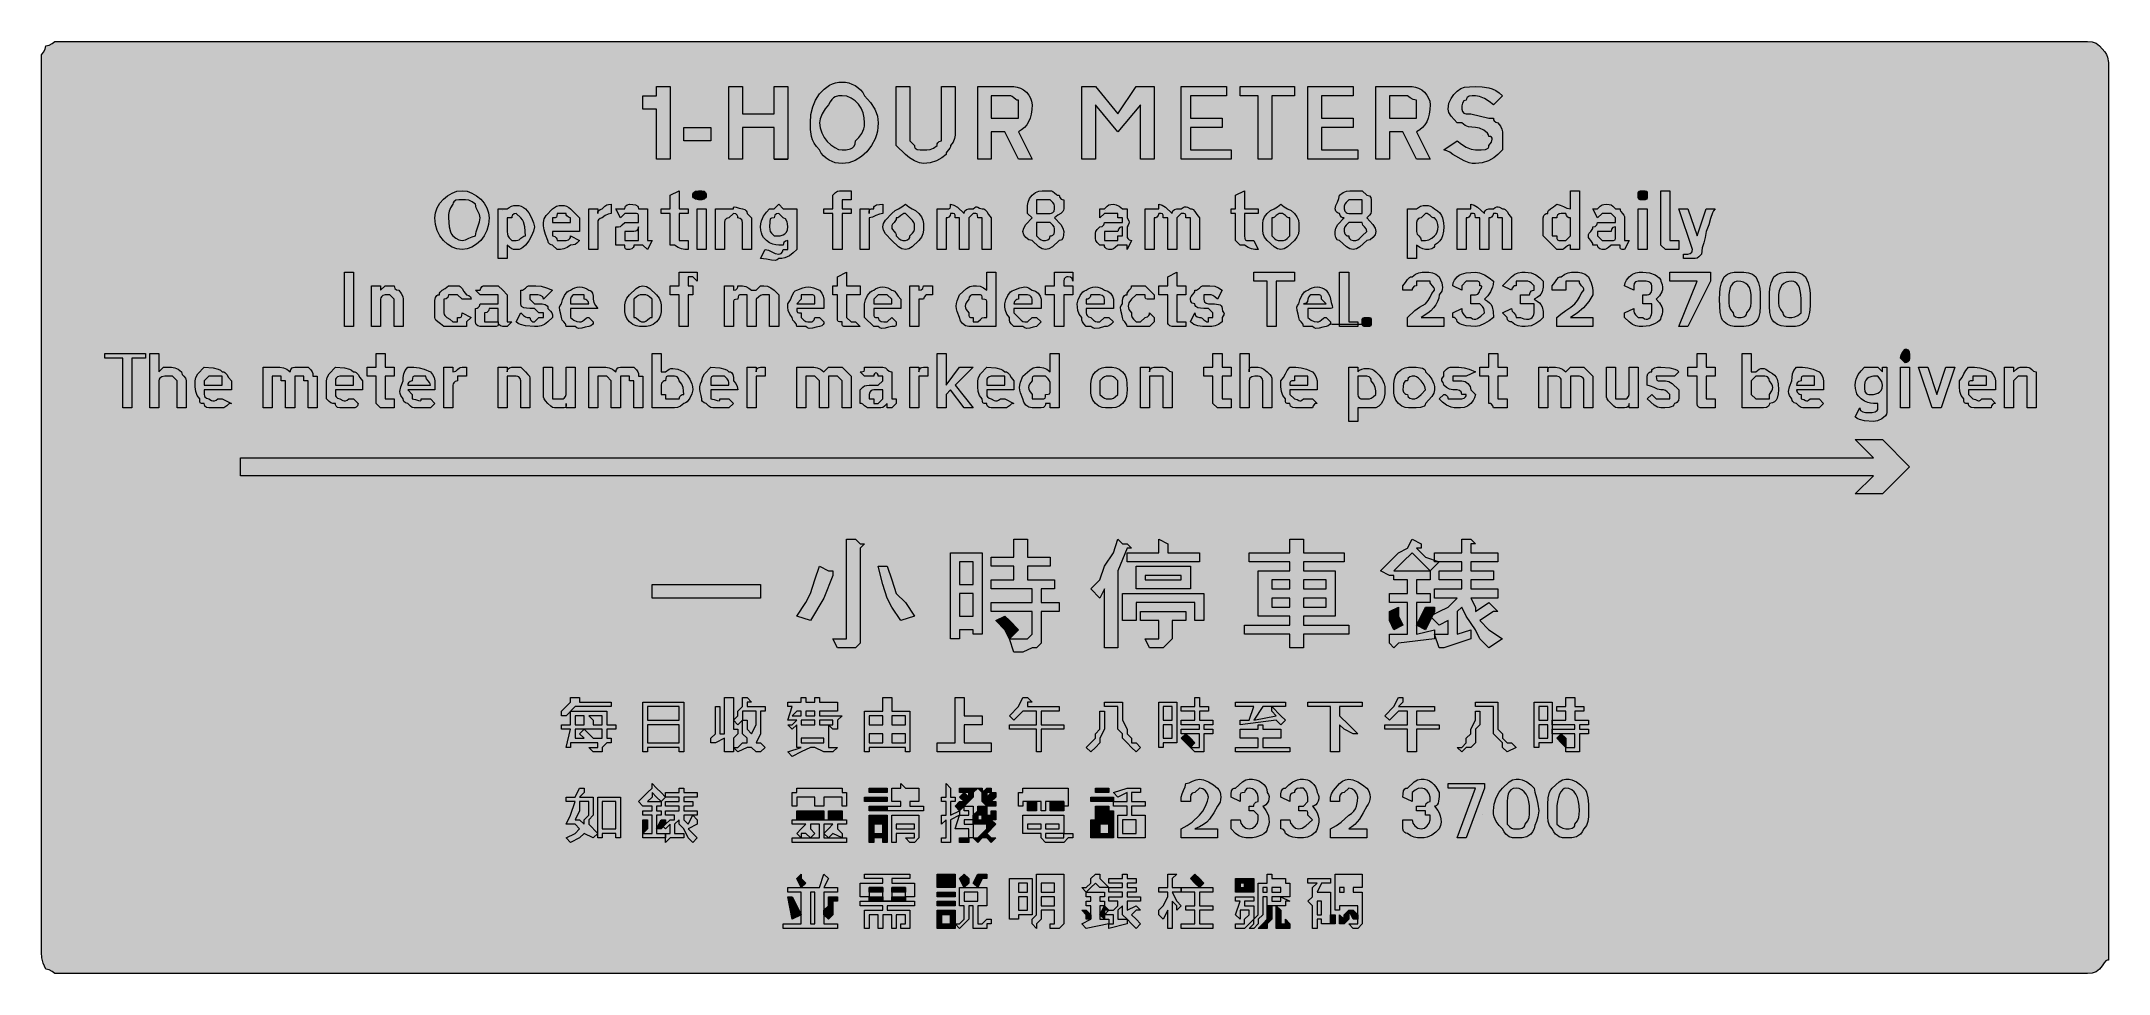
# Model space of a CAD drawing. Header units: metres. Extents: x 10 to 558, y 11 to 258.
import ezdxf

# ---------------------------------------------------------------- set-up
doc = ezdxf.new("R2010")
doc.units = ezdxf.units.M
for name, color, linetype, true_color in [('FILL_FIREBRICK_C36B00', 7, 'Continuous', 0xc36b00), ('FILL_WHITE_FFFFFF', 7, 'Continuous', 0xffffff), ('STROKE_WHITE_FFFFFF', 7, 'Continuous', 0xffffff)]:
    doc.layers.add(name, color=color, linetype=linetype, true_color=true_color)

msp = doc.modelspace()

# ---------------------------------------------------------------- hatches: boundary and pattern name
at = {"layer": 'FILL_FIREBRICK_C36B00', "true_color": 0xc36b00}
h = msp.add_hatch(color=7, dxfattribs=at)
h.dxf.hatch_style = 1
h.paths.add_polyline_path([(552.54, 258.46), (553.8, 258.33), (554.83, 257.97), (555.75, 257.28), (557.14, 255.67), (557.56, 254.96), (557.85, 254.28), (558.11, 252.89), (558.15, 251.28), (558.15, 18.48), (558.15, 14.88), (557.75, 14.83), (557.44, 14.67), (556.95, 14.13), (556.46, 13.36), (555.75, 12.48), (554.83, 11.79), (553.8, 11.43), (552.54, 11.3), (550.95, 11.28), (16.95, 11.28), (13.35, 11.28), (12.6, 11.88), (11.83, 12.29), (10.95, 12.48), (10.26, 14.09), (9.9, 15.48), (9.77, 16.87), (9.75, 18.48), (9.75, 251.28), (9.75, 254.88), (10.35, 255.63), (10.76, 256.4), (10.95, 257.28), (11.83, 257.47), (12.6, 257.88), (13.35, 258.48), (16.95, 258.48), (550.95, 258.48), (552.54, 258.46)])
at = {"layer": 'FILL_WHITE_FFFFFF', "true_color": 0xffffff}
h = msp.add_hatch(color=7, dxfattribs=at)
h.dxf.hatch_style = 1
h.paths.add_polyline_path([(223.93, 247.45), (224.79, 247.17), (225.6, 246.78), (226.36, 246.27), (227.04, 245.65), (227.65, 244.92), (228.15, 244.08), (229.72, 242.28), (230.85, 240.48), (231.24, 239.58), (231.52, 238.68), (231.69, 237.78), (231.75, 236.88), (231.69, 235.77), (231.53, 234.69), (231.28, 233.66), (230.92, 232.66), (229.98, 230.83), (228.75, 229.23), (227.3, 227.92), (225.67, 226.92), (223.94, 226.3), (223.05, 226.14), (222.15, 226.08), (221.25, 226.14), (220.37, 226.3), (219.51, 226.59), (218.7, 226.98), (217.94, 227.49), (217.26, 228.1), (216.65, 228.84), (216.15, 229.68), (215.36, 230.58), (214.76, 231.48), (214.34, 232.38), (214.05, 233.28), (213.79, 235.08), (213.75, 236.88), (213.91, 239.07), (214.39, 241.1), (215.14, 242.93), (216.15, 244.53), (217.38, 245.84), (218.81, 246.84), (219.59, 247.2), (220.41, 247.46), (221.26, 247.62), (222.15, 247.68), (223.05, 247.62), (223.93, 247.45)])
h.paths.add_polyline_path([(220.35, 243.78), (219.9, 243.49), (219.45, 243.07), (219, 242.47), (218.55, 241.68), (217.67, 240.59), (216.9, 239.28), (216.36, 237.97), (216.15, 236.88), (216.31, 235.54), (216.75, 234.24), (217.42, 233.02), (218.25, 231.93), (219.2, 231.01), (220.2, 230.3), (221.2, 229.84), (222.15, 229.68), (223.22, 229.72), (224.4, 229.98), (224.93, 230.27), (225.36, 230.69), (225.64, 231.29), (225.75, 232.08), (226.63, 233), (227.4, 234.03), (227.94, 235.29), (228.1, 236.03), (228.15, 236.88), (228.04, 238.22), (227.72, 239.52), (227.2, 240.74), (226.5, 241.83), (225.63, 242.75), (224.61, 243.46), (223.44, 243.92), (222.15, 244.08), (221.25, 244.04), (220.35, 243.78)], flags=16)
h = msp.add_hatch(color=7, dxfattribs=at)
h.dxf.hatch_style = 1
h.paths.add_polyline_path([(172.95, 227.28), (172.95, 240.48), (169.35, 240.48), (169.35, 244.08), (170.55, 244.08), (172.95, 244.08), (172.95, 245.28), (172.95, 246.48), (176.55, 246.48), (176.55, 227.28), (172.95, 227.28)])
h = msp.add_hatch(color=7, dxfattribs=at)
h.dxf.hatch_style = 1
h.paths.add_polyline_path([(204.15, 235.68), (195.75, 235.68), (195.75, 227.28), (192.15, 227.28), (192.15, 246.48), (195.75, 246.48), (195.75, 239.28), (204.15, 239.28), (204.15, 246.48), (207.75, 246.48), (207.75, 227.28), (204.15, 227.28), (204.15, 235.68)])
h = msp.add_hatch(color=7, dxfattribs=at)
h.dxf.hatch_style = 1
h.paths.add_polyline_path([(240.15, 234.48), (240.15, 233.28), (240.15, 232.08), (241.35, 230.88), (241.4, 230.48), (241.56, 230.19), (242.1, 229.83), (242.87, 229.7), (243.75, 229.68), (244.65, 229.7), (245.55, 229.83), (246.45, 230.19), (247.35, 230.88), (247.4, 231.28), (247.54, 231.57), (247.95, 231.93), (248.55, 232.08), (248.55, 233.28), (248.55, 234.48), (248.55, 246.48), (252.15, 246.48), (252.15, 234.48), (252.13, 233.58), (252, 232.68), (251.64, 231.78), (250.95, 230.88), (250.9, 230.48), (250.76, 230.17), (250.35, 229.68), (249.94, 229.19), (249.8, 228.88), (249.75, 228.48), (248.64, 227.6), (247.2, 226.83), (245.53, 226.29), (243.75, 226.08), (242.66, 226.29), (241.35, 226.83), (240.04, 227.6), (238.95, 228.48), (236.55, 230.88), (236.55, 234.48), (236.55, 246.48), (240.15, 246.48), (240.15, 234.48)])
h = msp.add_hatch(color=7, dxfattribs=at)
h.dxf.hatch_style = 1
h.paths.add_polyline_path([(267.75, 246.48), (268.65, 246.37), (269.51, 246.07), (270.32, 245.59), (271.05, 244.98), (271.66, 244.25), (272.14, 243.44), (272.44, 242.58), (272.55, 241.68), (272.49, 240.39), (272.32, 239.2), (272.04, 238.14), (271.65, 237.18), (271.14, 236.34), (270.52, 235.6), (269.79, 234.99), (268.95, 234.48), (272.55, 227.28), (268.95, 227.28), (265.35, 234.48), (261.75, 234.48), (261.75, 227.28), (258.15, 227.28), (258.15, 246.48), (267.75, 246.48)])
h.paths.add_polyline_path([(268.95, 238.08), (268.95, 240.48), (268.95, 242.88), (268.55, 242.93), (268.24, 243.07), (267.75, 243.48), (267.26, 243.89), (266.95, 244.03), (266.55, 244.08), (261.75, 244.08), (261.75, 238.08), (266.55, 238.08), (268.95, 238.08)], flags=16)
h = msp.add_hatch(color=7, dxfattribs=at)
h.dxf.hatch_style = 1
h.paths.add_polyline_path([(285.75, 246.48), (289.35, 246.48), (295.35, 239.28), (300.15, 246.48), (304.95, 246.48), (304.95, 227.28), (301.35, 227.28), (301.35, 241.68), (295.35, 234.48), (289.35, 241.68), (289.35, 227.28), (285.75, 227.28), (285.75, 246.48)])
h = msp.add_hatch(color=7, dxfattribs=at)
h.dxf.hatch_style = 1
h.paths.add_polyline_path([(312.15, 246.48), (324.15, 246.48), (324.15, 244.08), (314.55, 244.08), (314.55, 238.08), (322.95, 238.08), (322.95, 235.68), (314.55, 235.68), (314.55, 229.68), (325.35, 229.68), (325.35, 227.28), (312.15, 227.28), (312.15, 246.48)])
h = msp.add_hatch(color=7, dxfattribs=at)
h.dxf.hatch_style = 1
h.paths.add_polyline_path([(342.15, 244.08), (336.15, 244.08), (336.15, 227.28), (332.55, 227.28), (332.55, 244.08), (327.75, 244.08), (327.75, 246.48), (342.15, 246.48), (342.15, 244.08)])
h = msp.add_hatch(color=7, dxfattribs=at)
h.dxf.hatch_style = 1
h.paths.add_polyline_path([(345.75, 246.48), (357.75, 246.48), (357.75, 244.08), (349.35, 244.08), (349.35, 238.08), (357.75, 238.08), (357.75, 235.68), (349.35, 235.68), (349.35, 229.68), (358.95, 229.68), (358.95, 227.28), (345.75, 227.28), (345.75, 246.48)])
h = msp.add_hatch(color=7, dxfattribs=at)
h.dxf.hatch_style = 1
h.paths.add_polyline_path([(373.35, 246.48), (374.25, 246.37), (375.11, 246.07), (375.92, 245.59), (376.65, 244.98), (377.26, 244.25), (377.74, 243.44), (378.04, 242.58), (378.15, 241.68), (378.09, 240.39), (377.92, 239.2), (377.64, 238.14), (377.25, 237.18), (376.74, 236.34), (376.12, 235.6), (375.39, 234.99), (374.55, 234.48), (378.15, 227.28), (374.55, 227.28), (370.95, 234.48), (367.35, 234.48), (367.35, 227.28), (363.75, 227.28), (363.75, 246.48), (373.35, 246.48)])
h.paths.add_polyline_path([(374.55, 238.08), (374.55, 240.48), (374.55, 242.88), (373.67, 243.07), (372.9, 243.48), (372.15, 244.08), (367.35, 244.08), (367.35, 238.08), (372.15, 238.08), (374.55, 238.08)], flags=16)
h = msp.add_hatch(color=7, dxfattribs=at)
h.dxf.hatch_style = 1
h.paths.add_polyline_path([(393.75, 238.08), (394.95, 238.08), (395, 237.68), (395.14, 237.39), (395.55, 237.03), (396.15, 236.88), (396.84, 236), (397.2, 235.23), (397.35, 234.48), (397.35, 233.28), (397.35, 232.08), (397.35, 230.88), (397.35, 229.68), (396.15, 228.48), (395.04, 227.6), (393.6, 226.83), (391.93, 226.29), (390.15, 226.08), (389.3, 226.13), (388.54, 226.29), (387.15, 226.83), (384.15, 228.48), (383.4, 229.08), (382.63, 229.49), (381.75, 229.68), (385.35, 232.08), (386.44, 231.2), (387.75, 230.43), (389.06, 229.89), (390.15, 229.68), (391.72, 229.7), (392.85, 229.83), (393.24, 229.97), (393.53, 230.19), (393.69, 230.48), (393.75, 230.88), (394.42, 231.76), (394.65, 232.53), (394.59, 232.84), (394.42, 233.07), (394.14, 233.23), (393.75, 233.28), (393.64, 233.73), (393.36, 234.16), (392.4, 234.93), (391.22, 235.47), (390.15, 235.68), (389.25, 235.7), (388.35, 235.83), (387.45, 236.19), (386.55, 236.88), (385.35, 236.88), (383.7, 238.68), (383.16, 239.58), (382.95, 240.48), (383, 241.33), (383.16, 242.07), (383.7, 243.33), (384.47, 244.36), (385.35, 245.28), (386.27, 245.97), (387.3, 246.33), (388.56, 246.46), (390.15, 246.48), (391.95, 246.44), (393.75, 246.18), (394.65, 245.89), (395.55, 245.47), (396.45, 244.87), (397.35, 244.08), (394.95, 241.68), (393.86, 242.56), (392.55, 243.33), (391.24, 243.87), (390.15, 244.08), (389.27, 244.06), (388.5, 243.93), (387.96, 243.57), (387.8, 243.28), (387.75, 242.88), (387.35, 242.83), (387.06, 242.67), (386.7, 242.13), (386.57, 241.36), (386.55, 240.48), (386.7, 239.88), (387.06, 239.47), (387.35, 239.33), (387.75, 239.28), (388.95, 239.28), (393.75, 238.08)])
h = msp.add_hatch(color=7, dxfattribs=at)
h.dxf.hatch_style = 1
h.paths.add_polyline_path([(180.15, 235.68), (187.35, 235.68), (187.35, 232.08), (180.15, 232.08), (180.15, 235.68)])
h = msp.add_hatch(color=7, dxfattribs=at)
h.dxf.hatch_style = 1
h.paths.add_polyline_path([(123.99, 218.26), (125.21, 217.55), (126.3, 216.63), (127.22, 215.54), (127.93, 214.32), (128.39, 213.02), (128.55, 211.68), (128.39, 209.94), (127.93, 208.34), (127.22, 206.91), (126.3, 205.68), (125.21, 204.67), (123.99, 203.92), (122.69, 203.44), (121.35, 203.28), (120.01, 203.44), (118.71, 203.92), (117.49, 204.67), (116.4, 205.68), (115.48, 206.91), (114.77, 208.34), (114.31, 209.94), (114.15, 211.68), (114.31, 213.02), (114.77, 214.32), (115.48, 215.54), (116.4, 216.63), (117.49, 217.55), (118.71, 218.26), (120.01, 218.72), (121.35, 218.88), (122.69, 218.72), (123.99, 218.26)])
h.paths.add_polyline_path([(119.7, 216.33), (119.16, 215.97), (119, 215.68), (118.95, 215.28), (118.26, 214.38), (117.9, 213.48), (117.77, 212.58), (117.75, 211.68), (117.9, 209.28), (118.26, 207.97), (118.55, 207.38), (118.95, 206.88), (119.7, 206.28), (120.47, 205.87), (121.35, 205.68), (122.25, 205.87), (123.15, 206.28), (124.05, 206.69), (124.95, 206.88), (125.14, 207.97), (125.55, 209.28), (125.96, 210.59), (126.15, 211.68), (125.96, 212.58), (125.55, 213.48), (125.14, 214.38), (124.95, 215.28), (124.05, 215.97), (123.15, 216.33), (122.25, 216.46), (121.35, 216.48), (120.47, 216.46), (119.7, 216.33)], flags=16)
h = msp.add_hatch(color=7, dxfattribs=at)
h.dxf.hatch_style = 1
h.paths.add_polyline_path([(134.44, 214.75), (135.08, 214.92), (135.75, 214.98), (136.42, 214.92), (137.06, 214.75), (137.65, 214.47), (138.15, 214.08), (139.03, 212.99), (139.8, 211.68), (140.34, 210.37), (140.55, 209.28), (140.34, 208.19), (139.8, 206.88), (139.03, 205.57), (138.15, 204.48), (137.44, 203.79), (136.95, 203.43), (136.46, 203.3), (135.75, 203.28), (135.04, 203.3), (134.55, 203.43), (134.06, 203.79), (133.35, 204.48), (133.35, 200.88), (130.95, 200.88), (130.95, 214.08), (133.35, 214.08), (133.85, 214.47), (134.44, 214.75)])
h.paths.add_polyline_path([(133.35, 208.08), (133.37, 207.37), (133.5, 206.88), (133.86, 206.39), (134.55, 205.68), (135.75, 205.68), (136.15, 205.73), (136.46, 205.87), (136.95, 206.28), (137.44, 206.69), (137.75, 206.83), (138.15, 206.88), (138, 209.28), (137.64, 210.59), (137.35, 211.18), (136.95, 211.68), (135.75, 212.88), (135.15, 212.73), (134.74, 212.37), (134.6, 212.08), (134.55, 211.68), (133.35, 211.68), (133.35, 210.48), (133.35, 208.08)], flags=16)
h = msp.add_hatch(color=7, dxfattribs=at)
h.dxf.hatch_style = 1
h.paths.add_polyline_path([(144.95, 204.53), (144.66, 204.67), (144.3, 205.08), (144.15, 205.68), (143.46, 207.27), (143.1, 208.53), (142.97, 209.56), (142.95, 210.48), (143.16, 211.38), (143.7, 212.28), (145.35, 214.08), (145.85, 214.47), (146.44, 214.75), (147.08, 214.92), (147.75, 214.98), (148.42, 214.92), (149.06, 214.75), (149.65, 214.47), (150.15, 214.08), (152.55, 211.68), (152.55, 208.08), (145.35, 208.08), (145.35, 206.88), (145.95, 206.73), (146.36, 206.37), (146.5, 206.08), (146.55, 205.68), (148.95, 205.68), (149.55, 205.83), (149.96, 206.19), (150.1, 206.48), (150.15, 206.88), (152.55, 205.68), (151.84, 204.99), (151.35, 204.63), (150.86, 204.5), (150.15, 204.48), (149.25, 203.79), (148.35, 203.43), (147.45, 203.3), (146.55, 203.28), (145.35, 204.48), (144.95, 204.53)])
h.paths.add_polyline_path([(150.15, 211.68), (149.55, 211.83), (149.14, 212.19), (149, 212.48), (148.95, 212.88), (146.55, 212.88), (146.53, 212.19), (146.4, 211.83), (146.04, 211.7), (145.35, 211.68), (145.35, 210.48), (150.15, 210.48), (150.15, 211.68)], flags=16)
h = msp.add_hatch(color=7, dxfattribs=at)
h.dxf.hatch_style = 1
h.paths.add_polyline_path([(157.4, 213.28), (157.54, 213.57), (157.95, 213.93), (158.55, 214.08), (159.26, 214.77), (159.75, 215.13), (160.24, 215.26), (160.95, 215.28), (160.95, 212.88), (160.07, 212.69), (159.3, 212.28), (158.55, 211.68), (157.95, 211.53), (157.54, 211.17), (157.4, 210.88), (157.35, 210.48), (157.35, 203.28), (154.95, 203.28), (154.95, 214.08), (157.35, 214.08), (157.35, 212.88), (157.4, 213.28)])
h = msp.add_hatch(color=7, dxfattribs=at)
h.dxf.hatch_style = 1
h.paths.add_polyline_path([(164.55, 214.08), (164.6, 214.48), (164.74, 214.77), (165.15, 215.13), (165.75, 215.28), (166.63, 215.26), (167.4, 215.13), (167.94, 214.77), (168.1, 214.48), (168.15, 214.08), (170.55, 214.08), (170.55, 211.68), (170.55, 209.28), (170.55, 206.88), (170.55, 205.68), (171.75, 205.68), (170.55, 203.28), (169.35, 204.48), (166.95, 204.48), (166.9, 204.08), (166.76, 203.79), (166.35, 203.43), (165.75, 203.28), (165.06, 203.3), (164.7, 203.43), (164.57, 203.79), (164.55, 204.48), (162.15, 204.48), (162.15, 206.88), (162.15, 209.28), (162.86, 209.3), (163.35, 209.43), (163.84, 209.79), (164.55, 210.48), (165.75, 210.48), (166.95, 210.48), (168.15, 210.48), (168.15, 211.68), (168.13, 212.37), (168, 212.73), (167.64, 212.86), (166.95, 212.88), (165.75, 212.88), (164.55, 212.88), (163.35, 211.68), (162.15, 214.08), (163.35, 214.08), (164.55, 214.08)])
h.paths.add_polyline_path([(168.15, 205.68), (168.15, 206.88), (168.15, 209.28), (168, 208.68), (167.64, 208.27), (167.35, 208.13), (166.95, 208.08), (165.75, 208.08), (164.55, 208.08), (164.55, 206.88), (164.55, 205.68), (165.75, 205.68), (166.95, 205.68), (168.15, 205.68)], flags=16)
h = msp.add_hatch(color=7, dxfattribs=at)
h.dxf.hatch_style = 1
h.paths.add_polyline_path([(178.95, 205.68), (180.15, 205.68), (181.35, 205.68), (181.35, 203.28), (180.45, 203.3), (179.55, 203.43), (178.65, 203.79), (177.75, 204.48), (176.55, 204.48), (176.55, 205.68), (176.55, 212.88), (174.15, 212.88), (174.15, 214.08), (176.55, 214.08), (176.55, 217.68), (178.95, 218.88), (178.95, 214.08), (181.35, 214.08), (181.35, 212.88), (178.95, 212.88), (178.95, 206.88), (178.95, 205.68)])
h = msp.add_hatch(color=7, dxfattribs=at)
h.dxf.hatch_style = 1
h.paths.add_polyline_path([(186.1, 217.28), (185.96, 216.99), (185.55, 216.63), (184.95, 216.48), (184.07, 216.5), (183.3, 216.63), (182.76, 216.99), (182.6, 217.28), (182.55, 217.68), (182.6, 218.08), (182.76, 218.37), (183.3, 218.73), (184.07, 218.86), (184.95, 218.88), (185.55, 218.73), (185.96, 218.37), (186.1, 218.08), (186.15, 217.68), (186.1, 217.28)])
h = msp.add_hatch(color=7, dxfattribs=at)
h.dxf.hatch_style = 1
h.paths.add_polyline_path([(183.75, 203.28), (183.75, 214.08), (186.15, 214.08), (186.15, 203.28), (183.75, 203.28)])
h = msp.add_hatch(color=7, dxfattribs=at)
h.dxf.hatch_style = 1
h.paths.add_polyline_path([(192.15, 211.68), (191.75, 211.63), (191.46, 211.49), (191.1, 211.08), (190.95, 210.48), (190.95, 203.28), (188.55, 203.28), (188.55, 214.08), (190.95, 214.08), (193.35, 214.08), (193.4, 214.42), (193.56, 214.59), (194.1, 214.53), (194.87, 214.25), (195.75, 214.08), (196.35, 213.93), (196.76, 213.57), (196.9, 213.28), (196.95, 212.88), (198.15, 211.68), (198.15, 203.28), (195.75, 203.28), (195.75, 210.48), (195.7, 210.88), (195.56, 211.17), (195.15, 211.53), (194.55, 211.68), (194.5, 212.08), (194.36, 212.37), (193.95, 212.73), (193.35, 212.88), (192.15, 211.68)])
h = msp.add_hatch(color=7, dxfattribs=at)
h.dxf.hatch_style = 1
h.paths.add_polyline_path([(210.15, 203.28), (209.23, 202.4), (208.2, 201.63), (206.94, 201.09), (206.2, 200.93), (205.35, 200.88), (204.9, 200.54), (204.43, 200.37), (203.4, 200.43), (202.14, 200.71), (200.55, 200.88), (201.75, 203.28), (202.65, 203.09), (203.55, 202.68), (204.45, 202.27), (205.35, 202.08), (205.75, 202.13), (206.04, 202.27), (206.4, 202.68), (206.55, 203.28), (207.75, 203.28), (207.75, 204.48), (207.75, 205.68), (207.15, 205.53), (206.74, 205.17), (206.6, 204.88), (206.55, 204.48), (205.35, 204.48), (204.6, 204.55), (203.83, 204.73), (202.95, 205.08), (202.07, 205.65), (201.3, 206.5), (200.99, 207.05), (200.76, 207.7), (200.6, 208.44), (200.55, 209.28), (200.6, 210.13), (200.76, 210.87), (201.3, 212.13), (202.07, 213.16), (202.95, 214.08), (204.15, 214.08), (205.35, 215.28), (206.55, 214.08), (207.75, 214.08), (210.15, 214.08), (210.15, 203.28)])
h.paths.add_polyline_path([(204.34, 212.37), (204.2, 212.08), (204.15, 211.68), (203.46, 211.64), (203.24, 211.55), (203.1, 211.38), (202.97, 210.67), (202.95, 209.28), (202.97, 208.57), (203.1, 208.08), (203.46, 207.59), (204.15, 206.88), (205.35, 206.88), (205.72, 206.92), (206.55, 207.18), (206.99, 207.47), (207.38, 207.89), (207.65, 208.49), (207.75, 209.28), (207.7, 210.07), (207.56, 210.67), (207.15, 211.38), (206.74, 211.64), (206.55, 211.68), (205.35, 212.88), (204.75, 212.73), (204.34, 212.37)], flags=16)
h = msp.add_hatch(color=7, dxfattribs=at)
h.dxf.hatch_style = 1
h.paths.add_polyline_path([(222.15, 203.28), (219.75, 203.28), (219.75, 212.88), (217.35, 212.88), (217.35, 214.08), (219.75, 214.08), (219.75, 216.48), (219.75, 217.68), (220.46, 218.37), (220.95, 218.73), (221.44, 218.86), (222.15, 218.88), (223.35, 218.88), (224.55, 218.88), (224.55, 216.48), (223.35, 216.48), (222.15, 216.48), (222.15, 215.28), (222.15, 214.08), (224.55, 214.08), (224.55, 212.88), (222.15, 212.88), (222.15, 203.28)])
h = msp.add_hatch(color=7, dxfattribs=at)
h.dxf.hatch_style = 1
h.paths.add_polyline_path([(229.37, 213.57), (229.5, 213.93), (229.86, 214.06), (230.55, 214.08), (230.6, 214.48), (230.76, 214.77), (231.3, 215.13), (232.07, 215.26), (232.95, 215.28), (232.95, 212.88), (232.05, 212.69), (231.15, 212.28), (230.25, 211.87), (229.35, 211.68), (229.35, 210.48), (229.35, 203.28), (226.95, 203.28), (226.95, 214.08), (229.35, 214.08), (229.35, 212.88), (229.37, 213.57)])
h = msp.add_hatch(color=7, dxfattribs=at)
h.dxf.hatch_style = 1
h.paths.add_polyline_path([(233.7, 211.08), (235.35, 212.88), (236.25, 213.59), (237.15, 214.08), (238.05, 214.57), (238.95, 215.28), (239.85, 214.57), (240.75, 214.08), (241.65, 213.59), (242.55, 212.88), (243.24, 211.98), (243.6, 211.08), (243.73, 210.18), (243.75, 209.28), (243.73, 208.38), (243.6, 207.48), (243.24, 206.58), (242.55, 205.68), (240.75, 204.03), (239.85, 203.49), (238.95, 203.28), (238.05, 203.49), (237.15, 204.03), (235.35, 205.68), (233.7, 207.48), (233.16, 208.38), (232.95, 209.28), (233.16, 210.18), (233.7, 211.08)])
h.paths.add_polyline_path([(238.24, 212.69), (237.75, 212.28), (237.26, 211.87), (236.95, 211.73), (236.55, 211.68), (236.5, 211.28), (236.36, 210.97), (235.95, 210.48), (235.54, 209.99), (235.4, 209.68), (235.35, 209.28), (235.4, 208.88), (235.54, 208.57), (235.95, 208.08), (236.36, 207.59), (236.5, 207.28), (236.55, 206.88), (237.26, 206.19), (237.75, 205.83), (238.24, 205.7), (238.95, 205.68), (239.55, 205.83), (239.96, 206.19), (240.1, 206.48), (240.15, 206.88), (240.84, 207.59), (241.2, 208.08), (241.33, 208.57), (241.35, 209.28), (241.33, 209.99), (241.2, 210.48), (240.84, 210.97), (240.15, 211.68), (238.95, 212.88), (238.55, 212.83), (238.24, 212.69)], flags=16)
h = msp.add_hatch(color=7, dxfattribs=at)
h.dxf.hatch_style = 1
h.paths.add_polyline_path([(250.44, 214.1), (250.8, 214.23), (250.93, 214.59), (250.95, 215.28), (251.85, 215.07), (252.75, 214.53), (254.55, 212.88), (254.6, 213.28), (254.74, 213.57), (255.15, 213.93), (255.75, 214.08), (256.95, 214.08), (257.35, 214.42), (257.66, 214.59), (257.92, 214.61), (258.15, 214.53), (258.64, 214.25), (259.35, 214.08), (259.75, 214.03), (260.06, 213.87), (260.55, 213.33), (261.04, 212.56), (261.75, 211.68), (261.75, 203.28), (259.35, 203.28), (259.35, 210.48), (259.35, 211.68), (258.15, 211.68), (258.13, 212.37), (258, 212.73), (257.64, 212.86), (256.95, 212.88), (255.75, 211.68), (255.75, 210.48), (255.75, 203.28), (253.35, 203.28), (253.35, 210.48), (253.35, 211.68), (252.15, 211.68), (252.13, 212.37), (252, 212.73), (251.64, 212.86), (250.95, 212.88), (250.8, 212.28), (250.44, 211.87), (250.15, 211.73), (249.75, 211.68), (249.75, 210.48), (249.75, 203.28), (247.35, 203.28), (247.35, 214.08), (249.75, 214.08), (250.44, 214.1)])
h = msp.add_hatch(color=7, dxfattribs=at)
h.dxf.hatch_style = 1
h.paths.add_polyline_path([(280.95, 208.08), (280.93, 207.2), (280.8, 206.43), (280.44, 205.89), (280.15, 205.73), (279.75, 205.68), (277.95, 204.03), (277.05, 203.49), (276.15, 203.28), (275.25, 203.49), (274.35, 204.03), (272.55, 205.68), (271.67, 205.89), (270.9, 206.43), (270.36, 207.2), (270.15, 208.08), (270.36, 208.98), (270.9, 209.88), (272.55, 211.68), (271.35, 212.88), (271.35, 214.08), (271.37, 214.98), (271.5, 215.88), (271.86, 216.78), (272.55, 217.68), (273.45, 218.37), (274.35, 218.73), (275.25, 218.86), (276.15, 218.88), (277.35, 218.88), (277.75, 218.83), (278.06, 218.69), (278.55, 218.28), (279.04, 217.87), (279.35, 217.73), (279.75, 217.68), (279.9, 217.08), (280.26, 216.67), (280.55, 216.53), (280.95, 216.48), (280.95, 214.08), (280.9, 213.68), (280.74, 213.37), (280.2, 212.88), (279.43, 212.39), (278.55, 211.68), (280.2, 209.88), (280.74, 208.98), (280.95, 208.08)])
h.paths.add_polyline_path([(273.75, 206.88), (274.46, 206.19), (274.95, 205.83), (275.44, 205.7), (276.15, 205.68), (276.75, 205.83), (277.16, 206.19), (277.3, 206.48), (277.35, 206.88), (277.75, 206.93), (278.04, 207.07), (278.4, 207.48), (278.55, 208.08), (278.53, 208.79), (278.4, 209.28), (278.04, 209.77), (277.35, 210.48), (276.15, 210.48), (273.75, 210.48), (273.75, 208.08), (273.75, 206.88)], flags=16)
h.paths.add_polyline_path([(277.75, 212.93), (278.04, 213.07), (278.4, 213.48), (278.55, 214.08), (278.53, 214.79), (278.4, 215.28), (278.04, 215.77), (277.35, 216.48), (276.15, 216.48), (273.75, 216.48), (273.75, 214.08), (273.75, 212.88), (274.95, 212.88), (276.15, 212.88), (277.35, 212.88), (277.75, 212.93)], flags=16)
h = msp.add_hatch(color=7, dxfattribs=at)
h.dxf.hatch_style = 1
h.paths.add_polyline_path([(292.46, 214.77), (292.95, 215.13), (293.44, 215.26), (294.15, 215.28), (294.9, 215.13), (295.67, 214.77), (296.55, 214.08), (297.75, 214.08), (297.75, 211.68), (298.2, 210.93), (298.28, 210.57), (298.26, 210.16), (298.09, 209.73), (297.75, 209.28), (297.75, 206.88), (297.8, 206.48), (297.94, 206.19), (298.35, 205.83), (298.95, 205.68), (297.75, 203.28), (297.75, 204.48), (296.55, 204.48), (295.35, 204.48), (294.64, 203.79), (294.15, 203.43), (293.66, 203.3), (292.95, 203.28), (292.35, 203.43), (291.94, 203.79), (291.8, 204.08), (291.75, 204.48), (290.55, 204.48), (289.86, 205.19), (289.5, 205.68), (289.37, 206.17), (289.35, 206.88), (289.37, 207.59), (289.5, 208.08), (289.86, 208.57), (290.55, 209.28), (291.15, 209.43), (291.56, 209.79), (291.7, 210.08), (291.75, 210.48), (292.95, 210.48), (294.15, 210.48), (296.55, 210.48), (296.55, 211.68), (295.35, 211.68), (295.35, 212.88), (292.95, 212.88), (291.75, 212.88), (290.55, 211.68), (290.55, 214.08), (291.75, 214.08), (292.46, 214.77)])
h.paths.add_polyline_path([(295.35, 205.68), (295.35, 206.88), (296.55, 206.88), (296.55, 209.28), (296.15, 209.23), (295.86, 209.09), (295.5, 208.68), (295.35, 208.08), (292.95, 208.08), (291.75, 208.08), (291.75, 206.88), (291.75, 205.68), (292.95, 205.68), (294.15, 205.68), (295.35, 205.68)], flags=16)
h = msp.add_hatch(color=7, dxfattribs=at)
h.dxf.hatch_style = 1
h.paths.add_polyline_path([(306.15, 214.08), (306.15, 215.28), (307.05, 215.07), (307.95, 214.53), (309.75, 212.88), (309.8, 213.28), (309.94, 213.57), (310.35, 213.93), (310.95, 214.08), (312.15, 214.08), (312.6, 214.42), (313.03, 214.59), (313.44, 214.61), (313.8, 214.53), (314.55, 214.08), (314.95, 214.03), (315.26, 213.87), (315.75, 213.33), (316.24, 212.56), (316.95, 211.68), (316.95, 203.28), (314.55, 203.28), (314.55, 210.48), (314.55, 211.68), (313.35, 211.68), (313.33, 212.37), (313.2, 212.73), (312.84, 212.86), (312.15, 212.88), (310.95, 211.68), (310.95, 210.48), (310.95, 203.28), (308.55, 203.28), (308.55, 210.48), (308.55, 211.68), (307.35, 211.68), (307.33, 212.37), (307.2, 212.73), (306.84, 212.86), (306.15, 212.88), (306, 212.28), (305.64, 211.87), (305.35, 211.73), (304.95, 211.68), (304.95, 210.48), (304.95, 203.28), (302.55, 203.28), (302.55, 214.08), (304.95, 214.08), (306.15, 214.08)])
h = msp.add_hatch(color=7, dxfattribs=at)
h.dxf.hatch_style = 1
h.paths.add_polyline_path([(328.97, 206.19), (329.1, 205.83), (329.46, 205.7), (330.15, 205.68), (331.35, 205.68), (332.55, 203.28), (331.65, 203.3), (330.75, 203.43), (329.85, 203.79), (328.95, 204.48), (327.75, 204.48), (326.55, 205.68), (326.55, 212.88), (325.35, 212.88), (325.35, 214.08), (326.55, 214.08), (326.55, 217.68), (328.95, 218.88), (328.95, 214.08), (332.55, 214.08), (332.55, 212.88), (328.95, 212.88), (328.95, 206.88), (328.97, 206.19)])
h = msp.add_hatch(color=7, dxfattribs=at)
h.dxf.hatch_style = 1
h.paths.add_polyline_path([(333.9, 211.08), (334.26, 211.98), (334.95, 212.88), (335.85, 213.59), (336.75, 214.08), (337.65, 214.57), (338.55, 215.28), (339.45, 214.57), (340.35, 214.08), (341.25, 213.59), (342.15, 212.88), (342.84, 211.98), (343.2, 211.08), (343.33, 210.18), (343.35, 209.28), (343.33, 208.38), (343.2, 207.48), (342.84, 206.58), (342.15, 205.68), (340.35, 204.03), (339.45, 203.49), (338.55, 203.28), (337.65, 203.49), (336.75, 204.03), (334.95, 205.68), (334.26, 206.58), (333.9, 207.48), (333.77, 208.38), (333.75, 209.28), (333.77, 210.18), (333.9, 211.08)])
h.paths.add_polyline_path([(337.84, 212.69), (337.35, 212.28), (336.86, 211.87), (336.55, 211.73), (336.15, 211.68), (336.15, 209.28), (336.15, 206.88), (336.86, 206.19), (337.35, 205.83), (337.84, 205.7), (338.55, 205.68), (339.26, 205.7), (339.75, 205.83), (340.24, 206.19), (340.95, 206.88), (340.95, 209.28), (340.95, 211.68), (340.55, 211.73), (340.24, 211.87), (339.75, 212.28), (339.26, 212.69), (338.95, 212.83), (338.55, 212.88), (338.15, 212.83), (337.84, 212.69)], flags=16)
h = msp.add_hatch(color=7, dxfattribs=at)
h.dxf.hatch_style = 1
h.paths.add_polyline_path([(363.75, 208.08), (363.54, 207.2), (363, 206.43), (362.23, 205.89), (361.35, 205.68), (359.55, 204.03), (358.65, 203.49), (357.75, 203.28), (356.85, 203.49), (355.95, 204.03), (354.15, 205.68), (353.75, 205.73), (353.46, 205.89), (353.1, 206.43), (352.97, 207.2), (352.95, 208.08), (353.16, 208.98), (353.7, 209.88), (355.35, 211.68), (354.95, 211.73), (354.66, 211.87), (354.3, 212.28), (354.15, 212.88), (353.75, 212.93), (353.46, 213.07), (353.1, 213.48), (352.95, 214.08), (353.14, 214.98), (353.55, 215.88), (353.96, 216.78), (354.15, 217.68), (355.05, 218.37), (355.95, 218.73), (356.85, 218.86), (357.75, 218.88), (360.15, 218.88), (361.35, 217.68), (361.75, 217.63), (362.04, 217.49), (362.4, 217.08), (362.55, 216.48), (362.55, 214.08), (362.53, 213.37), (362.4, 212.88), (362.04, 212.39), (361.35, 211.68), (363, 209.88), (363.54, 208.98), (363.75, 208.08)])
h.paths.add_polyline_path([(355.5, 209.28), (355.37, 208.79), (355.35, 208.08), (355.5, 207.48), (355.86, 207.07), (356.15, 206.93), (356.55, 206.88), (356.6, 206.48), (356.74, 206.19), (357.15, 205.83), (357.75, 205.68), (358.46, 205.7), (358.95, 205.83), (359.44, 206.19), (360.15, 206.88), (361.35, 208.08), (361.3, 208.48), (361.16, 208.79), (360.75, 209.28), (360.34, 209.77), (360.2, 210.08), (360.15, 210.48), (357.75, 210.48), (356.55, 210.48), (355.86, 209.77), (355.5, 209.28)], flags=16)
h.paths.add_polyline_path([(360.15, 214.08), (360.15, 216.48), (357.75, 216.48), (356.55, 216.48), (355.86, 215.77), (355.5, 215.28), (355.37, 214.79), (355.35, 214.08), (355.5, 213.48), (355.86, 213.07), (356.15, 212.93), (356.55, 212.88), (357.75, 212.88), (360.15, 212.88), (360.15, 214.08)], flags=16)
h = msp.add_hatch(color=7, dxfattribs=at)
h.dxf.hatch_style = 1
h.paths.add_polyline_path([(375.64, 214.75), (376.28, 214.92), (376.95, 214.98), (377.62, 214.92), (378.26, 214.75), (378.85, 214.47), (379.35, 214.08), (380.14, 213.58), (380.74, 212.99), (381.16, 212.35), (381.45, 211.68), (381.71, 210.37), (381.75, 209.28), (381.71, 208.19), (381.45, 206.88), (381.16, 206.21), (380.74, 205.57), (380.14, 204.98), (379.35, 204.48), (379.3, 204.08), (379.14, 203.79), (378.6, 203.43), (377.83, 203.3), (376.95, 203.28), (376.2, 203.43), (375.43, 203.79), (374.55, 204.48), (374.55, 200.88), (372.15, 200.88), (372.15, 214.08), (374.55, 214.08), (375.05, 214.47), (375.64, 214.75)])
h.paths.add_polyline_path([(375.06, 211.49), (374.7, 211.08), (374.55, 210.48), (374.55, 208.08), (374.6, 207.68), (374.74, 207.37), (375.15, 206.88), (375.56, 206.39), (375.7, 206.08), (375.75, 205.68), (376.95, 205.68), (377.83, 205.87), (378.6, 206.28), (379.35, 206.88), (379.74, 207.38), (380.03, 207.97), (380.19, 208.61), (380.25, 209.28), (380.19, 209.95), (380.03, 210.59), (379.74, 211.18), (379.35, 211.68), (378.95, 211.73), (378.64, 211.87), (378.15, 212.28), (377.66, 212.69), (377.35, 212.83), (376.95, 212.88), (375.75, 211.68), (375.35, 211.63), (375.06, 211.49)], flags=16)
h = msp.add_hatch(color=7, dxfattribs=at)
h.dxf.hatch_style = 1
h.paths.add_polyline_path([(388.95, 214.08), (388.95, 215.28), (389.85, 215.07), (390.75, 214.53), (392.55, 212.88), (392.6, 213.28), (392.74, 213.57), (393.15, 213.93), (393.75, 214.08), (394.95, 214.08), (395.4, 214.42), (395.83, 214.59), (396.24, 214.61), (396.6, 214.53), (397.35, 214.08), (397.75, 214.03), (398.06, 213.87), (398.55, 213.33), (399.04, 212.56), (399.75, 211.68), (399.75, 203.28), (397.35, 203.28), (397.35, 210.48), (397.35, 211.68), (396.15, 211.68), (396.13, 212.37), (396, 212.73), (395.64, 212.86), (394.95, 212.88), (394.8, 212.28), (394.44, 211.87), (394.15, 211.73), (393.75, 211.68), (393.75, 210.48), (393.75, 203.28), (391.35, 203.28), (391.35, 210.48), (391.35, 211.68), (390.15, 211.68), (390.13, 212.37), (390, 212.73), (389.64, 212.86), (388.95, 212.88), (388.8, 212.28), (388.44, 211.87), (388.15, 211.73), (387.75, 211.68), (387.75, 210.48), (387.75, 203.28), (385.35, 203.28), (385.35, 214.08), (387.75, 214.08), (388.95, 214.08)])
h = msp.add_hatch(color=7, dxfattribs=at)
h.dxf.hatch_style = 1
h.paths.add_polyline_path([(414.64, 204.29), (414.15, 203.88), (413.66, 203.47), (413.35, 203.33), (412.95, 203.28), (411.75, 203.28), (408.15, 206.88), (408.15, 211.68), (408.3, 212.28), (408.66, 212.69), (408.95, 212.83), (409.35, 212.88), (409.4, 213.28), (409.56, 213.59), (410.1, 214.08), (410.87, 214.57), (411.75, 215.28), (412.65, 215.09), (413.55, 214.68), (414.45, 214.27), (415.35, 214.08), (415.35, 218.88), (417.75, 218.88), (417.75, 203.28), (415.35, 203.28), (415.35, 204.48), (414.95, 204.43), (414.64, 204.29)])
h.paths.add_polyline_path([(415.35, 208.08), (415.35, 210.48), (415.35, 211.68), (414.95, 211.73), (414.66, 211.87), (414.3, 212.28), (414.15, 212.88), (412.95, 212.88), (412.35, 212.73), (411.94, 212.37), (411.8, 212.08), (411.75, 211.68), (410.55, 211.68), (410.55, 206.88), (411.75, 206.88), (411.77, 206.19), (411.9, 205.83), (412.26, 205.7), (412.95, 205.68), (414.15, 205.68), (415.35, 206.88), (415.35, 208.08)], flags=16)
h = msp.add_hatch(color=7, dxfattribs=at)
h.dxf.hatch_style = 1
h.paths.add_polyline_path([(423.26, 214.77), (423.75, 215.13), (424.24, 215.26), (424.95, 215.28), (425.66, 215.26), (426.15, 215.13), (426.64, 214.77), (427.35, 214.08), (428.55, 214.08), (428.6, 213.68), (428.74, 213.37), (429.15, 212.88), (429.56, 212.39), (429.7, 212.08), (429.75, 211.68), (429.75, 209.28), (429.75, 206.88), (429.75, 205.68), (430.95, 205.68), (429.75, 203.28), (429.06, 203.3), (428.7, 203.43), (428.57, 203.79), (428.55, 204.48), (427.35, 204.48), (426.15, 204.48), (425.44, 203.79), (424.95, 203.43), (424.46, 203.3), (423.75, 203.28), (423.15, 203.43), (422.74, 203.79), (422.6, 204.08), (422.55, 204.48), (421.35, 204.48), (421.3, 204.88), (421.16, 205.19), (420.75, 205.68), (420.34, 206.17), (420.2, 206.48), (420.15, 206.88), (420.2, 207.28), (420.34, 207.59), (420.75, 208.08), (421.16, 208.57), (421.3, 208.88), (421.35, 209.28), (421.95, 209.43), (422.36, 209.79), (422.5, 210.08), (422.55, 210.48), (423.75, 210.48), (424.95, 210.48), (427.35, 210.48), (427.35, 211.68), (426.15, 212.88), (424.95, 212.88), (423.75, 212.88), (422.55, 211.68), (421.35, 214.08), (422.55, 214.08), (423.26, 214.77)])
h.paths.add_polyline_path([(426.84, 205.7), (427.2, 205.83), (427.33, 206.19), (427.35, 206.88), (427.35, 209.28), (426.95, 209.23), (426.66, 209.09), (426.3, 208.68), (426.15, 208.08), (424.95, 208.08), (423.75, 208.08), (422.55, 208.08), (422.55, 206.88), (423.75, 205.68), (426.15, 205.68), (426.84, 205.7)], flags=16)
h = msp.add_hatch(color=7, dxfattribs=at)
h.dxf.hatch_style = 1
h.paths.add_polyline_path([(435.73, 216.99), (435.6, 216.63), (435.24, 216.5), (434.55, 216.48), (433.86, 216.5), (433.5, 216.63), (433.37, 216.99), (433.35, 217.68), (433.37, 218.37), (433.5, 218.73), (433.86, 218.86), (434.55, 218.88), (435.24, 218.86), (435.6, 218.73), (435.73, 218.37), (435.75, 217.68), (435.73, 216.99)])
h = msp.add_hatch(color=7, dxfattribs=at)
h.dxf.hatch_style = 1
h.paths.add_polyline_path([(433.35, 203.28), (433.35, 214.08), (435.75, 214.08), (435.75, 203.28), (433.35, 203.28)])
h = msp.add_hatch(color=7, dxfattribs=at)
h.dxf.hatch_style = 1
h.paths.add_polyline_path([(439.35, 218.88), (441.75, 218.88), (441.75, 206.88), (441.75, 205.68), (442.95, 205.68), (444.15, 205.68), (444.15, 203.28), (441.75, 203.28), (440.55, 203.28), (439.35, 204.48), (439.35, 205.68), (439.35, 218.88)])
h = msp.add_hatch(color=7, dxfattribs=at)
h.dxf.hatch_style = 1
h.paths.add_polyline_path([(444.15, 214.08), (446.55, 214.08), (448.95, 206.88), (451.35, 214.08), (453.75, 214.08), (453.35, 213.58), (453.04, 212.97), (452.55, 211.53), (452.06, 209.86), (451.35, 208.08), (451.16, 206.47), (450.75, 205.08), (450.34, 203.69), (450.15, 202.08), (449.44, 201.39), (448.95, 201.03), (448.46, 200.9), (447.75, 200.88), (446.55, 200.88), (445.35, 200.88), (445.35, 202.08), (446.55, 202.08), (447.15, 202.23), (447.56, 202.59), (447.7, 202.88), (447.75, 203.28), (444.15, 214.08)])
h = msp.add_hatch(color=7, dxfattribs=at)
h.dxf.hatch_style = 1
h.paths.add_polyline_path([(92.55, 197.28), (92.55, 182.88), (90.15, 182.88), (90.15, 197.28), (92.55, 197.28)])
h = msp.add_hatch(color=7, dxfattribs=at)
h.dxf.hatch_style = 1
h.paths.add_polyline_path([(100.35, 191.13), (99.94, 190.77), (99.8, 190.48), (99.75, 190.08), (99.75, 188.88), (99.75, 182.88), (97.35, 182.88), (97.35, 193.68), (99.75, 193.68), (99.75, 192.48), (100.95, 193.68), (103.35, 193.68), (103.4, 193.28), (103.54, 192.99), (103.95, 192.63), (104.55, 192.48), (105.24, 191.6), (105.6, 190.83), (105.75, 190.08), (105.75, 182.88), (103.35, 182.88), (103.35, 190.08), (102.15, 191.28), (100.95, 191.28), (100.35, 191.13)])
h = msp.add_hatch(color=7, dxfattribs=at)
h.dxf.hatch_style = 1
h.paths.add_polyline_path([(120.15, 184.08), (120.15, 185.28), (120.84, 185.3), (121.2, 185.43), (121.33, 185.79), (121.35, 186.48), (123.75, 185.28), (122.55, 184.08), (122.55, 182.88), (121.35, 182.88), (118.95, 182.88), (116.55, 182.88), (115.67, 183.59), (114.9, 184.08), (114.36, 184.57), (114.2, 184.88), (114.15, 185.28), (114.15, 188.88), (114.17, 189.76), (114.3, 190.53), (114.66, 191.07), (114.95, 191.23), (115.35, 191.28), (115.4, 191.68), (115.56, 191.99), (116.1, 192.48), (116.87, 192.97), (117.75, 193.68), (120.15, 193.68), (120.55, 193.63), (120.86, 193.47), (121.35, 192.93), (121.84, 192.16), (122.55, 191.28), (123.15, 191.13), (123.56, 190.77), (123.7, 190.48), (123.75, 190.08), (121.35, 190.08), (120.15, 191.28), (117.75, 191.28), (117.7, 190.88), (117.56, 190.59), (117.15, 190.23), (116.55, 190.08), (116.55, 186.48), (116.6, 186.08), (116.76, 185.77), (117.3, 185.28), (118.07, 184.79), (118.95, 184.08), (120.15, 184.08)])
h = msp.add_hatch(color=7, dxfattribs=at)
h.dxf.hatch_style = 1
h.paths.add_polyline_path([(130.8, 183.03), (130.44, 182.9), (129.75, 182.88), (128.55, 182.88), (126.15, 182.88), (125.55, 183.03), (125.14, 183.39), (125, 183.68), (124.95, 184.08), (124.95, 185.28), (124.95, 187.68), (125.35, 187.73), (125.64, 187.87), (126, 188.28), (126.15, 188.88), (128.55, 188.88), (129.75, 188.88), (130.95, 188.88), (130.95, 190.08), (130.95, 191.28), (129.75, 191.28), (128.55, 191.28), (127.35, 191.28), (126.15, 191.28), (124.95, 192.48), (126.15, 192.48), (126.3, 193.08), (126.66, 193.49), (126.95, 193.63), (127.35, 193.68), (128.55, 193.68), (130.95, 193.68), (132.15, 192.48), (133.35, 191.28), (133.35, 188.88), (133.35, 185.28), (133.35, 184.08), (134.55, 184.08), (133.35, 182.88), (132.15, 182.88), (131.55, 183.03), (131.14, 183.39), (131, 183.68), (130.95, 184.08), (130.93, 183.39), (130.8, 183.03)])
h.paths.add_polyline_path([(130.95, 185.28), (130.95, 187.68), (129.75, 187.68), (128.55, 187.68), (128.5, 187.28), (128.36, 186.99), (127.95, 186.63), (127.35, 186.48), (127.35, 185.28), (127.35, 184.08), (128.55, 184.08), (129.75, 184.08), (130.95, 184.08), (130.95, 185.28)], flags=16)
h = msp.add_hatch(color=7, dxfattribs=at)
h.dxf.hatch_style = 1
h.paths.add_polyline_path([(140.55, 188.88), (141.75, 188.88), (142.63, 188.86), (143.4, 188.73), (143.94, 188.37), (144.1, 188.08), (144.15, 187.68), (144.84, 186.97), (145.2, 186.48), (145.33, 185.99), (145.35, 185.28), (144.15, 184.08), (143.25, 183.39), (142.35, 183.03), (141.45, 182.9), (140.55, 182.88), (138.15, 183.03), (136.84, 183.39), (136.25, 183.68), (135.75, 184.08), (136.95, 186.48), (137.66, 185.79), (138.15, 185.43), (138.64, 185.3), (139.35, 185.28), (139.5, 184.68), (139.86, 184.27), (140.15, 184.13), (140.55, 184.08), (141.75, 185.28), (142.95, 185.28), (142.95, 186.48), (141.75, 186.48), (140.55, 187.68), (139.35, 187.68), (138.47, 187.7), (137.7, 187.83), (137.16, 188.19), (137, 188.48), (136.95, 188.88), (136.95, 190.08), (136.95, 192.48), (137.35, 192.53), (137.66, 192.67), (138.15, 193.08), (138.64, 193.49), (138.95, 193.63), (139.35, 193.68), (140.96, 193.66), (142.35, 193.53), (143.74, 193.17), (145.35, 192.48), (142.95, 190.08), (142.9, 190.48), (142.74, 190.77), (142.2, 191.13), (141.43, 191.26), (140.55, 191.28), (139.35, 191.28), (139.35, 190.08), (140.55, 188.88)])
h = msp.add_hatch(color=7, dxfattribs=at)
h.dxf.hatch_style = 1
h.paths.add_polyline_path([(148.9, 183.28), (148.76, 183.59), (148.35, 184.08), (147.94, 184.57), (147.8, 184.88), (147.75, 185.28), (147.58, 186.18), (147.3, 187.08), (147.24, 187.98), (147.41, 188.43), (147.75, 188.88), (147.96, 189.95), (148.5, 191.13), (149.27, 192.09), (149.7, 192.37), (150.15, 192.48), (150.65, 192.87), (151.24, 193.15), (151.88, 193.32), (152.55, 193.38), (153.22, 193.32), (153.86, 193.15), (154.45, 192.87), (154.95, 192.48), (155.35, 192.43), (155.64, 192.27), (156, 191.73), (156.13, 190.96), (156.15, 190.08), (156.34, 189.2), (156.75, 188.43), (157.35, 187.68), (150.15, 187.68), (150.15, 186.48), (150.15, 185.28), (151.03, 184.59), (151.8, 184.23), (152.55, 184.08), (152.95, 184.13), (153.26, 184.27), (153.75, 184.68), (154.24, 185.09), (154.55, 185.23), (154.95, 185.28), (156.15, 184.08), (156.1, 183.68), (155.96, 183.39), (155.55, 183.03), (154.95, 182.88), (154.05, 182.71), (153.15, 182.43), (152.25, 182.37), (151.8, 182.54), (151.35, 182.88), (148.95, 182.88), (148.9, 183.28)])
h.paths.add_polyline_path([(154.8, 189.48), (154.44, 189.89), (154.15, 190.03), (153.75, 190.08), (153.75, 191.28), (151.35, 191.28), (150.95, 191.23), (150.66, 191.09), (150.3, 190.68), (150.15, 190.08), (150.15, 188.88), (154.95, 188.88), (154.8, 189.48)], flags=16)
h = msp.add_hatch(color=7, dxfattribs=at)
h.dxf.hatch_style = 1
h.paths.add_polyline_path([(164.7, 189.48), (165.06, 190.38), (165.75, 191.28), (167.55, 192.93), (168.45, 193.47), (169.35, 193.68), (170.25, 193.47), (171.15, 192.93), (172.95, 191.28), (173.64, 190.38), (174, 189.48), (174.13, 188.58), (174.15, 187.68), (174.13, 186.78), (174, 185.88), (173.64, 184.98), (172.95, 184.08), (172.05, 183.39), (171.15, 183.03), (170.25, 182.9), (169.35, 182.88), (168.45, 182.9), (167.55, 183.03), (166.65, 183.39), (165.75, 184.08), (165.06, 184.98), (164.7, 185.88), (164.57, 186.78), (164.55, 187.68), (164.57, 188.58), (164.7, 189.48)])
h.paths.add_polyline_path([(168.15, 191.13), (167.66, 190.77), (166.95, 190.08), (166.95, 187.68), (166.95, 185.28), (167.35, 185.23), (167.66, 185.09), (168.15, 184.68), (168.64, 184.27), (168.95, 184.13), (169.35, 184.08), (169.75, 184.13), (170.06, 184.27), (170.55, 184.68), (171.04, 185.09), (171.35, 185.23), (171.75, 185.28), (171.75, 187.68), (171.75, 190.08), (171.04, 190.77), (170.55, 191.13), (170.06, 191.26), (169.35, 191.28), (168.64, 191.26), (168.15, 191.13)], flags=16)
h = msp.add_hatch(color=7, dxfattribs=at)
h.dxf.hatch_style = 1
h.paths.add_polyline_path([(181.35, 182.88), (178.95, 182.88), (178.95, 191.28), (176.55, 191.28), (176.55, 193.68), (178.95, 193.68), (178.95, 194.88), (178.95, 197.28), (181.35, 197.28), (182.55, 197.28), (183.75, 197.28), (183.75, 194.88), (182.55, 196.08), (181.35, 196.08), (181.35, 194.88), (181.35, 193.68), (182.55, 193.68), (182.55, 191.28), (181.35, 191.28), (181.35, 182.88)])
h = msp.add_hatch(color=7, dxfattribs=at)
h.dxf.hatch_style = 1
h.paths.add_polyline_path([(193.35, 192.48), (193.95, 192.63), (194.36, 192.99), (194.5, 193.28), (194.55, 193.68), (195.75, 193.68), (196.63, 193.49), (197.4, 193.08), (198.15, 192.48), (199.35, 192.48), (200.55, 193.68), (201.45, 193.66), (202.35, 193.53), (203.25, 193.17), (204.15, 192.48), (205.35, 191.28), (205.35, 190.08), (205.35, 182.88), (202.95, 182.88), (202.95, 190.08), (202.95, 191.28), (201.75, 191.28), (201.04, 191.26), (200.55, 191.13), (200.06, 190.77), (199.35, 190.08), (199.35, 188.88), (199.35, 182.88), (196.95, 182.88), (196.95, 190.08), (196.95, 191.28), (195.75, 191.28), (195.06, 191.26), (194.7, 191.13), (194.57, 190.77), (194.55, 190.08), (193.86, 190.06), (193.5, 189.93), (193.37, 189.57), (193.35, 188.88), (193.35, 182.88), (190.95, 182.88), (190.95, 193.68), (193.35, 193.68), (193.35, 192.48)])
h = msp.add_hatch(color=7, dxfattribs=at)
h.dxf.hatch_style = 1
h.paths.add_polyline_path([(210.1, 183.28), (209.96, 183.59), (209.55, 184.08), (209.14, 184.57), (209, 184.88), (208.95, 185.28), (208.26, 186.18), (207.9, 187.08), (207.77, 187.98), (207.75, 188.88), (208.15, 189.38), (208.46, 189.95), (208.95, 191.13), (209.44, 192.09), (209.75, 192.37), (210.15, 192.48), (211.76, 193.15), (212.47, 193.32), (213.15, 193.38), (213.83, 193.32), (214.54, 193.15), (216.15, 192.48), (216.75, 191.73), (217.16, 190.96), (217.35, 190.08), (217.35, 187.68), (210.15, 187.68), (210.17, 186.99), (210.3, 186.63), (210.66, 186.5), (211.35, 186.48), (211.35, 185.28), (212.06, 184.59), (212.55, 184.23), (213.04, 184.1), (213.75, 184.08), (214.15, 184.13), (214.44, 184.27), (214.8, 184.68), (214.95, 185.28), (216.15, 185.28), (217.35, 184.08), (217.3, 183.68), (217.16, 183.39), (216.75, 183.03), (216.15, 182.88), (215.25, 182.71), (214.35, 182.43), (213.45, 182.37), (213, 182.54), (212.55, 182.88), (210.15, 182.88), (210.1, 183.28)])
h.paths.add_polyline_path([(214.95, 190.08), (214.93, 190.77), (214.8, 191.13), (214.44, 191.26), (213.75, 191.28), (211.35, 191.28), (211.35, 190.08), (210.15, 188.88), (214.95, 188.88), (214.95, 190.08)], flags=16)
h = msp.add_hatch(color=7, dxfattribs=at)
h.dxf.hatch_style = 1
h.paths.add_polyline_path([(224.55, 184.08), (225.75, 184.08), (226.95, 182.88), (223.35, 182.88), (222.66, 182.9), (222.3, 183.03), (222.17, 183.39), (222.15, 184.08), (221.46, 184.1), (221.1, 184.23), (220.97, 184.59), (220.95, 185.28), (220.95, 191.28), (219.75, 191.28), (219.75, 193.68), (220.95, 193.68), (220.95, 196.08), (223.35, 197.28), (223.35, 193.68), (226.95, 193.68), (226.95, 191.28), (223.35, 191.28), (223.35, 185.28), (224.55, 184.08)])
h = msp.add_hatch(color=7, dxfattribs=at)
h.dxf.hatch_style = 1
h.paths.add_polyline_path([(228.15, 185.28), (228.15, 188.88), (228.36, 189.95), (228.9, 191.13), (229.67, 192.09), (230.1, 192.37), (230.55, 192.48), (231.05, 192.87), (231.64, 193.15), (232.28, 193.32), (232.95, 193.38), (233.62, 193.32), (234.26, 193.15), (234.85, 192.87), (235.35, 192.48), (235.75, 192.43), (236.06, 192.27), (236.55, 191.73), (237.04, 190.96), (237.75, 190.08), (237.75, 187.68), (230.55, 187.68), (230.55, 186.48), (230.57, 185.79), (230.7, 185.43), (231.06, 185.3), (231.75, 185.28), (231.8, 184.88), (231.96, 184.59), (232.5, 184.23), (233.27, 184.1), (234.15, 184.08), (235.35, 185.28), (236.55, 184.08), (236.53, 183.39), (236.4, 183.03), (236.04, 182.9), (235.35, 182.88), (234.45, 182.71), (233.55, 182.43), (232.65, 182.37), (232.2, 182.54), (231.75, 182.88), (230.55, 182.88), (228.15, 185.28)])
h.paths.add_polyline_path([(235.35, 190.08), (234.15, 191.28), (231.75, 191.28), (230.55, 190.08), (230.55, 188.88), (235.35, 188.88), (235.35, 190.08)], flags=16)
h = msp.add_hatch(color=7, dxfattribs=at)
h.dxf.hatch_style = 1
h.paths.add_polyline_path([(243.15, 192.63), (243.56, 192.99), (243.7, 193.28), (243.75, 193.68), (244.95, 193.68), (246.15, 193.68), (246.15, 191.28), (244.95, 191.28), (244.55, 191.23), (244.26, 191.09), (243.9, 190.68), (243.75, 190.08), (242.55, 190.08), (242.55, 188.88), (242.55, 182.88), (240.15, 182.88), (240.15, 193.68), (242.55, 193.68), (242.55, 192.48), (243.15, 192.63)])
h = msp.add_hatch(color=7, dxfattribs=at)
h.dxf.hatch_style = 1
h.paths.add_polyline_path([(255.75, 182.88), (254.87, 183.09), (254.1, 183.63), (253.56, 184.4), (253.35, 185.28), (252.67, 186.89), (252.51, 187.6), (252.45, 188.28), (252.51, 188.96), (252.67, 189.67), (253.35, 191.28), (255.15, 192.93), (256.05, 193.47), (256.95, 193.68), (257.85, 193.66), (258.75, 193.53), (259.65, 193.17), (260.55, 192.48), (260.55, 197.28), (262.95, 197.28), (262.95, 182.88), (260.55, 182.88), (259.35, 182.88), (258.15, 182.88), (255.75, 182.88)])
h.paths.add_polyline_path([(259.35, 185.13), (259.84, 185.26), (260.55, 185.28), (260.55, 186.48), (260.55, 188.88), (260.53, 189.57), (260.4, 189.93), (260.04, 190.06), (259.35, 190.08), (259.33, 190.77), (259.2, 191.13), (258.84, 191.26), (258.15, 191.28), (256.95, 191.28), (256.55, 191.23), (256.26, 191.09), (255.9, 190.68), (255.75, 190.08), (255.07, 189.18), (254.91, 188.73), (254.85, 188.28), (254.91, 187.83), (255.07, 187.38), (255.75, 186.48), (255.77, 185.79), (255.9, 185.43), (256.26, 185.3), (256.95, 185.28), (256.95, 184.08), (258.15, 184.08), (258.86, 184.77), (259.35, 185.13)], flags=16)
h = msp.add_hatch(color=7, dxfattribs=at)
h.dxf.hatch_style = 1
h.paths.add_polyline_path([(267.06, 183.59), (266.7, 184.08), (266.57, 184.57), (266.55, 185.28), (265.86, 186.18), (265.5, 187.08), (265.37, 187.98), (265.35, 188.88), (265.56, 189.95), (266.1, 191.13), (266.87, 192.09), (267.3, 192.37), (267.75, 192.48), (269.34, 193.15), (270.6, 193.38), (271.14, 193.32), (271.63, 193.15), (272.55, 192.48), (273.43, 192.27), (274.2, 191.73), (274.74, 190.96), (274.95, 190.08), (274.95, 187.68), (267.75, 187.68), (267.75, 186.48), (268.95, 185.28), (269.66, 184.59), (270.15, 184.23), (270.64, 184.1), (271.35, 184.08), (272.55, 185.28), (273.75, 185.28), (274.95, 184.08), (273.75, 182.88), (272.85, 182.71), (271.95, 182.43), (271.05, 182.37), (270.6, 182.54), (270.15, 182.88), (267.75, 182.88), (267.06, 183.59)])
h.paths.add_polyline_path([(272.55, 190.08), (272.5, 190.48), (272.36, 190.77), (271.95, 191.13), (271.35, 191.28), (268.95, 191.28), (268.95, 190.08), (268.55, 190.03), (268.26, 189.89), (267.9, 189.48), (267.75, 188.88), (272.55, 188.88), (272.55, 190.08)], flags=16)
h = msp.add_hatch(color=7, dxfattribs=at)
h.dxf.hatch_style = 1
h.paths.add_polyline_path([(280.95, 182.88), (278.55, 182.88), (278.55, 191.28), (276.15, 191.28), (276.15, 193.68), (278.55, 193.68), (278.55, 194.88), (278.55, 197.28), (280.95, 197.28), (282.15, 197.28), (283.35, 197.28), (283.35, 194.88), (283.3, 195.28), (283.16, 195.57), (282.75, 195.93), (282.15, 196.08), (281.75, 196.03), (281.46, 195.89), (281.1, 195.48), (280.95, 194.88), (280.95, 193.68), (283.35, 193.68), (283.35, 191.28), (280.95, 191.28), (280.95, 182.88)])
h = msp.add_hatch(color=7, dxfattribs=at)
h.dxf.hatch_style = 1
h.paths.add_polyline_path([(286.26, 183.59), (285.9, 184.08), (285.77, 184.57), (285.75, 185.28), (285.06, 186.18), (284.7, 187.08), (284.57, 187.98), (284.55, 188.88), (284.76, 189.95), (285.3, 191.13), (286.07, 192.09), (286.5, 192.37), (286.95, 192.48), (287.45, 192.87), (288.04, 193.15), (288.68, 193.32), (289.35, 193.38), (290.02, 193.32), (290.66, 193.15), (291.25, 192.87), (291.75, 192.48), (292.63, 192.27), (293.4, 191.73), (293.94, 190.96), (294.15, 190.08), (294.15, 187.68), (286.95, 187.68), (286.95, 186.48), (287, 186.08), (287.14, 185.79), (287.55, 185.43), (288.15, 185.28), (288.86, 184.59), (289.35, 184.23), (289.84, 184.1), (290.55, 184.08), (291.75, 185.28), (292.95, 185.28), (294.15, 184.08), (293.44, 183.39), (292.95, 183.03), (292.46, 182.9), (291.75, 182.88), (290.4, 182.43), (289.22, 182.37), (288.65, 182.54), (288.15, 182.88), (286.95, 182.88), (286.26, 183.59)])
h.paths.add_polyline_path([(291.75, 190.08), (291.7, 190.48), (291.56, 190.77), (291.15, 191.13), (290.55, 191.28), (288.15, 191.28), (288, 190.68), (287.64, 190.27), (287.35, 190.13), (286.95, 190.08), (286.95, 188.88), (291.75, 188.88), (291.75, 190.08)], flags=16)
h = msp.add_hatch(color=7, dxfattribs=at)
h.dxf.hatch_style = 1
h.paths.add_polyline_path([(301.35, 184.08), (302.55, 185.28), (303.15, 185.43), (303.56, 185.79), (303.7, 186.08), (303.75, 186.48), (304.95, 185.28), (304.95, 184.08), (303.75, 182.88), (302.55, 182.88), (301.35, 182.88), (297.75, 182.88), (297.7, 183.28), (297.56, 183.59), (297.15, 184.08), (296.74, 184.57), (296.6, 184.88), (296.55, 185.28), (296.38, 186.18), (296.1, 187.08), (296.04, 187.98), (296.21, 188.43), (296.55, 188.88), (296.57, 189.76), (296.7, 190.53), (297.06, 191.07), (297.35, 191.23), (297.75, 191.28), (297.8, 191.68), (297.94, 191.99), (298.35, 192.48), (298.76, 192.97), (298.9, 193.28), (298.95, 193.68), (302.55, 193.68), (304.95, 191.28), (304.95, 190.08), (303.75, 190.08), (303.06, 190.1), (302.7, 190.23), (302.57, 190.59), (302.55, 191.28), (300.15, 191.28), (298.95, 190.08), (298.27, 189.18), (298.11, 188.73), (298.05, 188.28), (298.11, 187.83), (298.27, 187.38), (298.95, 186.48), (298.97, 185.77), (299.1, 185.28), (299.46, 184.79), (300.15, 184.08), (301.35, 184.08)])
h = msp.add_hatch(color=7, dxfattribs=at)
h.dxf.hatch_style = 1
h.paths.add_polyline_path([(310.95, 184.08), (312.15, 184.08), (313.35, 184.08), (313.35, 182.88), (309.75, 182.88), (309.15, 183.03), (308.74, 183.39), (308.6, 183.68), (308.55, 184.08), (308.55, 185.28), (308.55, 191.28), (306.15, 191.28), (306.15, 193.68), (308.55, 193.68), (308.55, 196.08), (310.95, 197.28), (310.95, 193.68), (313.35, 193.68), (313.35, 191.28), (310.95, 191.28), (310.95, 185.28), (310.95, 184.08)])
h = msp.add_hatch(color=7, dxfattribs=at)
h.dxf.hatch_style = 1
h.paths.add_polyline_path([(318.2, 189.68), (318.34, 189.39), (318.75, 189.03), (319.35, 188.88), (320.92, 188.86), (322.05, 188.73), (322.44, 188.59), (322.72, 188.37), (322.89, 188.08), (322.95, 187.68), (323.12, 186.97), (323.4, 186.48), (323.48, 186.25), (323.46, 185.99), (323.29, 185.68), (322.95, 185.28), (322.95, 184.08), (322.05, 183.39), (321.15, 183.03), (320.25, 182.9), (319.35, 182.88), (317.76, 182.9), (316.5, 183.03), (315.47, 183.39), (314.55, 184.08), (315.75, 186.48), (315.8, 186.08), (315.94, 185.79), (316.35, 185.43), (316.95, 185.28), (317.35, 185.23), (317.66, 185.09), (318.15, 184.68), (318.64, 184.27), (318.95, 184.13), (319.35, 184.08), (319.35, 185.28), (320.55, 185.28), (320.55, 186.48), (319.35, 187.68), (318.15, 187.68), (317.27, 187.7), (316.5, 187.83), (315.96, 188.19), (315.8, 188.48), (315.75, 188.88), (315.35, 188.93), (315.06, 189.07), (314.7, 189.48), (314.55, 190.08), (314.6, 190.48), (314.74, 190.79), (315.15, 191.28), (315.56, 191.77), (315.7, 192.08), (315.75, 192.48), (316.15, 192.53), (316.46, 192.67), (316.95, 193.08), (317.44, 193.49), (317.75, 193.63), (318.15, 193.68), (319.74, 193.66), (321, 193.53), (322.03, 193.17), (322.95, 192.48), (321.75, 190.08), (321.04, 190.77), (320.55, 191.13), (320.06, 191.26), (319.35, 191.28), (318.15, 191.28), (318.15, 190.08), (318.2, 189.68)])
h = msp.add_hatch(color=7, dxfattribs=at)
h.dxf.hatch_style = 1
h.paths.add_polyline_path([(342.15, 194.88), (337.35, 194.88), (337.35, 182.88), (334.95, 182.88), (334.95, 194.88), (331.35, 194.88), (331.35, 197.28), (342.15, 197.28), (342.15, 194.88)])
h = msp.add_hatch(color=7, dxfattribs=at)
h.dxf.hatch_style = 1
h.paths.add_polyline_path([(344.5, 183.28), (344.36, 183.59), (343.95, 184.08), (343.54, 184.57), (343.4, 184.88), (343.35, 185.28), (343.18, 186.18), (342.9, 187.08), (342.84, 187.98), (343.01, 188.43), (343.35, 188.88), (343.56, 189.95), (344.1, 191.13), (344.87, 192.09), (345.3, 192.37), (345.75, 192.48), (346.25, 192.87), (346.84, 193.15), (347.48, 193.32), (348.15, 193.38), (348.82, 193.32), (349.46, 193.15), (350.05, 192.87), (350.55, 192.48), (351.15, 191.73), (351.56, 190.96), (351.75, 190.08), (351.92, 189.2), (352.2, 188.43), (352.26, 187.89), (352.09, 187.73), (351.75, 187.68), (345.75, 187.68), (345.75, 186.48), (345.75, 185.28), (346.63, 184.59), (347.4, 184.23), (348.15, 184.08), (348.55, 184.13), (348.86, 184.27), (349.35, 184.68), (349.84, 185.09), (350.15, 185.23), (350.55, 185.28), (351.75, 184.08), (351.7, 183.68), (351.56, 183.39), (351.15, 183.03), (350.55, 182.88), (349.65, 182.71), (348.75, 182.43), (347.85, 182.37), (347.4, 182.54), (346.95, 182.88), (344.55, 182.88), (344.5, 183.28)])
h.paths.add_polyline_path([(349.35, 190.08), (349.33, 190.77), (349.2, 191.13), (348.84, 191.26), (348.15, 191.28), (346.95, 191.28), (346.55, 191.23), (346.26, 191.09), (345.9, 190.68), (345.75, 190.08), (345.6, 189.48), (345.24, 189.07), (344.95, 188.93), (344.55, 188.88), (350.55, 188.88), (349.35, 190.08)], flags=16)
h = msp.add_hatch(color=7, dxfattribs=at)
h.dxf.hatch_style = 1
h.paths.add_polyline_path([(356.55, 184.08), (358.95, 184.08), (358.95, 182.88), (355.35, 182.88), (354.15, 182.88), (354.15, 184.08), (354.15, 197.28), (356.55, 197.28), (356.55, 185.28), (356.55, 184.08)])
h = msp.add_hatch(color=7, dxfattribs=at)
h.dxf.hatch_style = 1
h.paths.add_polyline_path([(370.95, 192.48), (370.95, 193.68), (371.66, 194.56), (372.15, 195.33), (372.64, 195.87), (372.95, 196.03), (373.35, 196.08), (374.25, 196.77), (375.15, 197.13), (376.05, 197.26), (376.95, 197.28), (377.85, 197.26), (378.75, 197.13), (379.65, 196.77), (380.55, 196.08), (381.23, 194.49), (381.45, 193.23), (381.39, 192.69), (381.23, 192.2), (380.55, 191.28), (380.44, 190.38), (380.14, 189.5), (379.66, 188.64), (379.05, 187.83), (378.32, 187.07), (377.51, 186.39), (375.75, 185.28), (381.75, 185.28), (381.75, 182.88), (372.15, 182.88), (372.15, 185.28), (374.1, 187.08), (375.36, 187.98), (376.95, 188.88), (377.66, 189.78), (378.15, 190.68), (378.64, 191.58), (379.35, 192.48), (379.3, 192.88), (379.16, 193.19), (378.75, 193.68), (378.34, 194.17), (378.2, 194.48), (378.15, 194.88), (376.95, 194.88), (374.55, 194.88), (374.55, 193.68), (373.95, 193.53), (373.54, 193.17), (373.4, 192.88), (373.35, 192.48), (370.95, 192.48)])
h = msp.add_hatch(color=7, dxfattribs=at)
h.dxf.hatch_style = 1
h.paths.add_polyline_path([(392.53, 187.19), (392.4, 187.68), (392.04, 188.17), (391.35, 188.88), (390.15, 188.88), (388.95, 188.88), (388.95, 191.28), (390.15, 191.28), (390.55, 191.33), (390.84, 191.47), (391.2, 191.88), (391.35, 192.48), (391.8, 193.08), (391.86, 193.49), (391.69, 193.63), (391.35, 193.68), (391.33, 194.37), (391.2, 194.73), (390.84, 194.86), (390.15, 194.88), (387.75, 194.88), (386.55, 193.68), (386.55, 192.48), (384.15, 193.68), (384.3, 194.43), (384.66, 195.2), (385.35, 196.08), (385.85, 196.48), (386.44, 196.77), (387.75, 197.13), (390.15, 197.28), (391.24, 197.07), (392.55, 196.53), (393.86, 195.76), (394.95, 194.88), (394.9, 194.03), (394.74, 193.29), (394.2, 192.03), (393.43, 191), (392.55, 190.08), (393.34, 189.63), (393.94, 189.16), (394.36, 188.67), (394.65, 188.13), (394.91, 186.87), (394.95, 185.28), (393.86, 184.4), (392.55, 183.63), (391.24, 183.09), (390.15, 182.88), (387.75, 183.03), (386.44, 183.39), (385.85, 183.68), (385.35, 184.08), (385.2, 184.68), (384.84, 185.09), (384.55, 185.23), (384.15, 185.28), (384.15, 186.48), (386.55, 187.68), (386.57, 186.97), (386.7, 186.48), (387.06, 185.99), (387.75, 185.28), (388.95, 185.28), (389.4, 184.94), (389.85, 184.79), (390.3, 184.82), (390.75, 184.98), (391.65, 185.62), (392.55, 186.48), (392.53, 187.19)])
h = msp.add_hatch(color=7, dxfattribs=at)
h.dxf.hatch_style = 1
h.paths.add_polyline_path([(405.75, 188.88), (404.55, 188.88), (402.15, 188.88), (402.15, 191.28), (403.35, 191.28), (404.55, 191.28), (404.7, 191.88), (405.06, 192.29), (405.35, 192.43), (405.75, 192.48), (405.75, 193.68), (405.04, 194.37), (404.55, 194.73), (404.06, 194.86), (403.35, 194.88), (400.95, 194.88), (400.95, 193.68), (400.55, 193.63), (400.26, 193.49), (399.9, 193.08), (399.75, 192.48), (397.35, 193.68), (399.75, 196.08), (400.65, 196.77), (401.55, 197.13), (402.45, 197.26), (403.35, 197.28), (404.2, 197.23), (404.94, 197.07), (406.2, 196.53), (407.23, 195.76), (408.15, 194.88), (408.11, 193.29), (407.85, 192.03), (407.56, 191.49), (407.14, 191), (406.54, 190.53), (405.75, 190.08), (406.54, 189.63), (407.14, 189.16), (407.56, 188.67), (407.85, 188.13), (408.11, 186.87), (408.15, 185.28), (407.23, 184.4), (406.2, 183.63), (404.94, 183.09), (404.2, 182.93), (403.35, 182.88), (402.45, 182.9), (401.55, 183.03), (400.65, 183.39), (399.75, 184.08), (399.35, 184.13), (399.06, 184.27), (398.7, 184.68), (398.55, 185.28), (397.35, 186.48), (399.75, 187.68), (399.8, 187.28), (399.94, 186.97), (400.35, 186.48), (400.76, 185.99), (400.9, 185.68), (400.95, 185.28), (402.15, 185.28), (402.99, 184.94), (403.72, 184.79), (404.34, 184.82), (404.85, 184.98), (405.24, 185.26), (405.53, 185.62), (405.69, 186.03), (405.75, 186.48), (405.75, 188.88)])
h = msp.add_hatch(color=7, dxfattribs=at)
h.dxf.hatch_style = 1
h.paths.add_polyline_path([(410.55, 192.48), (410.55, 193.68), (411.26, 194.56), (411.75, 195.33), (412.24, 195.87), (412.55, 196.03), (412.95, 196.08), (413.85, 196.77), (414.75, 197.13), (415.65, 197.26), (416.55, 197.28), (417.45, 197.26), (418.35, 197.13), (419.25, 196.77), (420.15, 196.08), (420.84, 194.49), (421.2, 193.23), (421.33, 192.2), (421.35, 191.28), (420.24, 189.5), (418.8, 187.83), (417.13, 186.39), (415.35, 185.28), (421.35, 185.28), (421.35, 182.88), (411.75, 182.88), (411.75, 185.28), (412.84, 186.18), (414.15, 187.08), (415.46, 187.98), (416.55, 188.88), (417.26, 189.78), (417.75, 190.68), (418.24, 191.58), (418.95, 192.48), (418.9, 192.88), (418.76, 193.19), (418.35, 193.68), (417.94, 194.17), (417.8, 194.48), (417.75, 194.88), (416.55, 194.88), (414.15, 194.88), (414.15, 193.68), (414.15, 192.48), (410.55, 192.48)])
h = msp.add_hatch(color=7, dxfattribs=at)
h.dxf.hatch_style = 1
h.paths.add_polyline_path([(436.95, 188.88), (435.75, 188.88), (434.55, 188.88), (434.55, 191.28), (435.75, 191.28), (436.15, 191.33), (436.44, 191.47), (436.8, 191.88), (436.95, 192.48), (436.95, 193.68), (436.9, 194.08), (436.74, 194.37), (436.2, 194.73), (435.43, 194.86), (434.55, 194.88), (433.35, 194.88), (432.95, 194.83), (432.66, 194.69), (432.3, 194.28), (432.15, 193.68), (432.15, 192.48), (429.75, 193.68), (429.9, 194.43), (430.26, 195.2), (430.95, 196.08), (431.85, 196.77), (432.75, 197.13), (433.65, 197.26), (434.55, 197.28), (435.45, 197.23), (436.31, 197.07), (437.85, 196.53), (438.46, 196.17), (438.94, 195.76), (439.24, 195.33), (439.35, 194.88), (439.69, 194.03), (439.84, 193.29), (439.81, 192.62), (439.65, 192.03), (439.01, 191), (438.15, 190.08), (439.01, 189.16), (439.65, 188.13), (439.81, 187.54), (439.84, 186.87), (439.69, 186.13), (439.35, 185.28), (439.24, 184.83), (438.94, 184.4), (438.46, 183.99), (437.85, 183.63), (436.31, 183.09), (435.45, 182.93), (434.55, 182.88), (433.65, 182.9), (432.75, 183.03), (431.85, 183.39), (430.95, 184.08), (429.75, 185.28), (429.75, 186.48), (432.15, 187.68), (432.17, 186.97), (432.3, 186.48), (432.66, 185.99), (433.35, 185.28), (434.55, 185.28), (435, 184.94), (435.43, 184.79), (435.84, 184.82), (436.2, 184.98), (436.51, 185.26), (436.74, 185.62), (436.9, 186.03), (436.95, 186.48), (436.95, 188.88)])
h = msp.add_hatch(color=7, dxfattribs=at)
h.dxf.hatch_style = 1
h.paths.add_polyline_path([(448.95, 194.88), (441.75, 194.88), (441.75, 197.28), (452.55, 197.28), (452.55, 194.88), (446.55, 182.88), (444.15, 182.88), (448.95, 194.88)])
h = msp.add_hatch(color=7, dxfattribs=at)
h.dxf.hatch_style = 1
h.paths.add_polyline_path([(455.1, 193.08), (455.46, 194.47), (456.15, 196.08), (457.05, 196.77), (457.95, 197.13), (458.85, 197.26), (459.75, 197.28), (461.34, 197.26), (462.6, 197.13), (463.63, 196.77), (464.55, 196.08), (465.24, 194.47), (465.6, 193.08), (465.73, 191.69), (465.75, 190.08), (465.73, 188.3), (465.6, 186.63), (465.24, 185.19), (464.95, 184.58), (464.55, 184.08), (463.63, 183.39), (462.6, 183.03), (461.34, 182.9), (459.75, 182.88), (458.85, 182.9), (457.95, 183.03), (457.05, 183.39), (456.15, 184.08), (455.75, 184.58), (455.46, 185.19), (455.1, 186.63), (454.97, 188.3), (454.95, 190.08), (454.97, 191.69), (455.1, 193.08)])
h.paths.add_polyline_path([(461.4, 185.43), (461.94, 185.79), (462.1, 186.08), (462.15, 186.48), (462.84, 187.38), (463.2, 188.28), (463.33, 189.18), (463.35, 190.08), (463.29, 191.32), (463.12, 192.35), (462.84, 193.18), (462.45, 193.83), (461.94, 194.31), (461.32, 194.64), (460.59, 194.82), (459.75, 194.88), (459.3, 194.82), (458.87, 194.64), (458.46, 194.31), (458.1, 193.83), (457.79, 193.18), (457.56, 192.35), (457.4, 191.32), (457.35, 190.08), (457.37, 189.18), (457.5, 188.28), (457.86, 187.38), (458.55, 186.48), (458.6, 186.08), (458.74, 185.79), (459.15, 185.43), (459.75, 185.28), (460.63, 185.3), (461.4, 185.43)], flags=16)
h = msp.add_hatch(color=7, dxfattribs=at)
h.dxf.hatch_style = 1
h.paths.add_polyline_path([(468.3, 193.08), (468.66, 194.47), (469.35, 196.08), (470.27, 196.77), (471.3, 197.13), (472.56, 197.26), (474.15, 197.28), (475.05, 197.26), (475.95, 197.13), (476.85, 196.77), (477.75, 196.08), (478.44, 194.47), (478.8, 193.08), (478.93, 191.69), (478.95, 190.08), (478.93, 188.3), (478.8, 186.63), (478.44, 185.19), (478.15, 184.58), (477.75, 184.08), (476.85, 183.39), (475.95, 183.03), (475.05, 182.9), (474.15, 182.88), (472.56, 182.9), (471.3, 183.03), (470.27, 183.39), (469.35, 184.08), (468.95, 184.58), (468.66, 185.19), (468.3, 186.63), (468.17, 188.3), (468.15, 190.08), (468.17, 191.69), (468.3, 193.08)])
h.paths.add_polyline_path([(475.67, 185.79), (476.55, 186.48), (476.55, 190.08), (476.5, 191.32), (476.34, 192.35), (476.11, 193.18), (475.8, 193.83), (475.44, 194.31), (475.03, 194.64), (474.6, 194.82), (474.15, 194.88), (473.31, 194.82), (472.58, 194.64), (471.96, 194.31), (471.45, 193.83), (471.06, 193.18), (470.78, 192.35), (470.61, 191.32), (470.55, 190.08), (470.57, 189.18), (470.7, 188.28), (471.06, 187.38), (471.75, 186.48), (471.8, 186.08), (471.96, 185.79), (472.5, 185.43), (473.27, 185.3), (474.15, 185.28), (474.9, 185.43), (475.67, 185.79)], flags=16)
h = msp.add_hatch(color=7, dxfattribs=at)
h.dxf.hatch_style = 1
h.paths.add_polyline_path([(362.53, 183.39), (362.4, 183.03), (362.04, 182.9), (361.35, 182.88), (360.66, 182.9), (360.3, 183.03), (360.17, 183.39), (360.15, 184.08), (360.17, 184.77), (360.3, 185.13), (360.66, 185.26), (361.35, 185.28), (362.04, 185.26), (362.4, 185.13), (362.53, 184.77), (362.55, 184.08), (362.53, 183.39)])
h = msp.add_hatch(color=7, dxfattribs=at)
h.dxf.hatch_style = 1
h.paths.add_polyline_path([(37.35, 174.48), (33.75, 174.48), (33.75, 161.28), (31.35, 161.28), (31.35, 174.48), (26.55, 174.48), (26.55, 175.68), (37.35, 175.68), (37.35, 174.48)])
h = msp.add_hatch(color=7, dxfattribs=at)
h.dxf.hatch_style = 1
h.paths.add_polyline_path([(40.95, 175.68), (40.95, 170.88), (42.15, 172.08), (43.35, 172.08), (44.25, 172.06), (45.15, 171.93), (46.05, 171.57), (46.95, 170.88), (47, 170.48), (47.14, 170.17), (47.55, 169.68), (47.96, 169.19), (48.1, 168.88), (48.15, 168.48), (48.15, 167.28), (48.15, 161.28), (45.75, 161.28), (45.75, 168.48), (44.55, 169.68), (43.35, 169.68), (42.47, 169.66), (41.7, 169.53), (41.16, 169.17), (41, 168.88), (40.95, 168.48), (40.95, 161.28), (38.55, 161.28), (38.55, 175.68), (40.95, 175.68)])
h = msp.add_hatch(color=7, dxfattribs=at)
h.dxf.hatch_style = 1
h.paths.add_polyline_path([(102.15, 163.68), (103.35, 163.68), (103.35, 161.28), (99.75, 161.28), (98.55, 162.48), (98.55, 163.68), (98.55, 169.68), (96.15, 169.68), (96.15, 172.08), (98.55, 172.08), (98.55, 175.68), (100.95, 175.68), (100.95, 172.08), (103.35, 172.08), (103.35, 169.68), (100.95, 169.68), (100.95, 163.68), (102.15, 163.68)])
h = msp.add_hatch(color=7, dxfattribs=at)
h.dxf.hatch_style = 1
h.paths.add_polyline_path([(176.76, 171.72), (177.3, 171.78), (178.56, 171.55), (180.15, 170.88), (181.03, 169.96), (181.8, 168.93), (182.34, 167.67), (182.5, 166.93), (182.55, 166.08), (182.34, 165.01), (181.8, 163.83), (181.03, 162.87), (180.6, 162.59), (180.15, 162.48), (179.27, 161.79), (178.5, 161.43), (177.75, 161.28), (175.35, 161.28), (174.15, 161.28), (171.75, 161.28), (171.75, 175.68), (174.15, 175.68), (174.15, 172.08), (174.15, 170.88), (175.35, 170.88), (176.27, 171.55), (176.76, 171.72)])
h.paths.add_polyline_path([(179.1, 164.28), (179.46, 164.69), (179.75, 164.83), (180.15, 164.88), (180.13, 165.78), (180, 166.68), (179.64, 167.58), (178.95, 168.48), (178.8, 169.08), (178.44, 169.49), (178.15, 169.63), (177.75, 169.68), (176.55, 169.68), (175.86, 169.66), (175.5, 169.53), (175.37, 169.17), (175.35, 168.48), (174.95, 168.43), (174.66, 168.29), (174.3, 167.88), (174.15, 167.28), (174.15, 166.08), (174.15, 164.88), (175.35, 164.88), (175.35, 163.68), (177.75, 163.68), (178.95, 163.68), (179.1, 164.28)], flags=16)
h = msp.add_hatch(color=7, dxfattribs=at)
h.dxf.hatch_style = 1
h.paths.add_polyline_path([(253.35, 172.08), (256.95, 172.08), (252.15, 167.28), (256.95, 161.28), (254.55, 161.28), (250.95, 166.08), (249.75, 164.88), (249.75, 161.28), (247.35, 161.28), (247.35, 175.68), (249.75, 175.68), (249.75, 167.28), (253.35, 172.08)])
h = msp.add_hatch(color=7, dxfattribs=at)
h.dxf.hatch_style = 1
h.paths.add_polyline_path([(275.96, 161.79), (275.55, 161.43), (274.95, 161.28), (273.75, 161.28), (272.55, 161.28), (271.67, 161.49), (270.9, 162.03), (270.36, 162.8), (270.15, 163.68), (269.47, 165.29), (269.31, 166), (269.25, 166.68), (269.31, 167.36), (269.47, 168.07), (270.15, 169.68), (271.95, 171.33), (272.85, 171.87), (273.75, 172.08), (274.65, 172.06), (275.55, 171.93), (276.45, 171.57), (277.35, 170.88), (277.35, 175.68), (279.75, 175.68), (279.75, 161.28), (277.35, 161.28), (277.35, 162.48), (276.15, 162.48), (276.1, 162.08), (275.96, 161.79)])
h.paths.add_polyline_path([(276, 163.83), (276.13, 164.19), (276.15, 164.88), (276.84, 164.9), (277.2, 165.03), (277.33, 165.39), (277.35, 166.08), (277.35, 167.28), (277.33, 167.99), (277.2, 168.48), (276.84, 168.97), (276.15, 169.68), (274.95, 169.68), (273.75, 169.68), (273.06, 169.66), (272.7, 169.53), (272.57, 169.17), (272.55, 168.48), (271.87, 167.58), (271.71, 167.13), (271.65, 166.68), (271.71, 166.23), (271.87, 165.78), (272.55, 164.88), (272.55, 163.68), (273.75, 163.68), (274.95, 163.68), (275.64, 163.7), (276, 163.83)], flags=16)
h = msp.add_hatch(color=7, dxfattribs=at)
h.dxf.hatch_style = 1
h.paths.add_polyline_path([(324.15, 163.68), (325.35, 163.68), (325.35, 161.28), (321.75, 161.28), (320.55, 162.48), (320.55, 163.68), (320.55, 169.68), (318.15, 169.68), (318.15, 172.08), (320.55, 172.08), (320.55, 175.68), (322.95, 175.68), (322.95, 172.08), (325.35, 172.08), (325.35, 169.68), (322.95, 169.68), (322.95, 163.68), (324.15, 163.68)])
h = msp.add_hatch(color=7, dxfattribs=at)
h.dxf.hatch_style = 1
h.paths.add_polyline_path([(330.15, 175.68), (330.15, 170.88), (330.17, 171.57), (330.3, 171.93), (330.66, 172.06), (331.35, 172.08), (332.55, 172.08), (333.3, 171.93), (334.07, 171.57), (334.95, 170.88), (335.64, 170.17), (336, 169.68), (336.13, 169.19), (336.15, 168.48), (336.15, 167.28), (336.15, 161.28), (333.75, 161.28), (333.75, 168.48), (333.6, 169.08), (333.24, 169.49), (332.95, 169.63), (332.55, 169.68), (331.67, 169.66), (330.9, 169.53), (330.36, 169.17), (330.2, 168.88), (330.15, 168.48), (330.15, 161.28), (327.75, 161.28), (327.75, 175.68), (330.15, 175.68)])
h = msp.add_hatch(color=7, dxfattribs=at)
h.dxf.hatch_style = 1
h.paths.add_polyline_path([(397.35, 163.68), (398.55, 163.68), (398.55, 161.28), (394.95, 161.28), (394.8, 161.88), (394.44, 162.29), (394.15, 162.43), (393.75, 162.48), (393.75, 163.68), (393.75, 169.68), (391.35, 169.68), (391.35, 172.08), (393.75, 172.08), (393.75, 175.68), (396.15, 175.68), (396.15, 172.08), (398.55, 172.08), (398.55, 169.68), (396.15, 169.68), (396.15, 163.68), (397.35, 163.68)])
h = msp.add_hatch(color=7, dxfattribs=at)
h.dxf.hatch_style = 1
h.paths.add_polyline_path([(452.55, 163.68), (453.75, 163.68), (453.75, 161.28), (450.15, 161.28), (449.75, 161.33), (449.46, 161.47), (449.1, 161.88), (448.95, 162.48), (448.95, 163.68), (448.95, 169.68), (446.55, 169.68), (446.55, 172.08), (448.95, 172.08), (448.95, 175.68), (451.35, 175.68), (451.35, 172.08), (453.75, 172.08), (453.75, 169.68), (451.35, 169.68), (451.35, 163.68), (452.55, 163.68)])
h = msp.add_hatch(color=7, dxfattribs=at)
h.dxf.hatch_style = 1
h.paths.add_polyline_path([(465.9, 171.72), (466.35, 171.78), (466.8, 171.72), (467.25, 171.55), (468.15, 170.88), (468.94, 170.43), (469.54, 169.96), (469.96, 169.47), (470.25, 168.93), (470.51, 167.67), (470.55, 166.08), (470.51, 165.01), (470.25, 163.83), (469.96, 163.3), (469.54, 162.87), (468.94, 162.59), (468.15, 162.48), (468.1, 162.08), (467.94, 161.79), (467.4, 161.43), (466.63, 161.3), (465.75, 161.28), (464.55, 161.28), (463.35, 161.28), (460.95, 161.28), (460.95, 175.68), (463.35, 175.68), (463.35, 172.08), (463.35, 170.88), (464.55, 170.88), (465.45, 171.55), (465.9, 171.72)])
h.paths.add_polyline_path([(468.15, 164.88), (468.82, 165.78), (468.99, 166.23), (469.05, 166.68), (468.99, 167.13), (468.82, 167.58), (468.15, 168.48), (468, 169.08), (467.64, 169.49), (467.35, 169.63), (466.95, 169.68), (464.55, 169.68), (463.35, 168.48), (463.35, 167.28), (463.35, 166.08), (463.35, 164.88), (464.55, 163.68), (466.95, 163.68), (468.15, 163.68), (468.15, 164.88)], flags=16)
h = msp.add_hatch(color=7, dxfattribs=at)
h.dxf.hatch_style = 1
h.paths.add_polyline_path([(505.2, 173.88), (504.84, 173.47), (504.55, 173.33), (504.15, 173.28), (502.95, 174.48), (503.14, 175.36), (503.55, 176.13), (504.15, 176.88), (504.55, 176.83), (504.84, 176.67), (505.2, 176.13), (505.33, 175.36), (505.35, 174.48), (505.2, 173.88)])
h = msp.add_hatch(color=7, dxfattribs=at)
h.dxf.hatch_style = 1
h.paths.add_polyline_path([(53.14, 161.79), (53, 162.08), (52.95, 162.48), (52.26, 162.5), (51.9, 162.63), (51.77, 162.99), (51.75, 163.68), (51.06, 164.6), (50.7, 165.63), (50.57, 166.89), (50.55, 168.48), (50.76, 169.38), (51.3, 170.28), (52.95, 172.08), (55.35, 171.93), (56.66, 171.57), (57.25, 171.28), (57.75, 170.88), (58.15, 170.83), (58.46, 170.67), (58.95, 170.13), (59.44, 169.36), (60.15, 168.48), (60.15, 166.08), (52.95, 166.08), (52.95, 164.88), (53, 164.48), (53.14, 164.19), (53.55, 163.83), (54.15, 163.68), (54.9, 163.23), (55.26, 163.15), (55.67, 163.17), (56.1, 163.34), (56.55, 163.68), (57.75, 163.68), (60.15, 162.48), (59.75, 162.43), (59.44, 162.29), (58.95, 161.88), (58.46, 161.47), (58.15, 161.33), (57.75, 161.28), (54.15, 161.28), (53.55, 161.43), (53.14, 161.79)])
h.paths.add_polyline_path([(57.75, 169.68), (56.55, 169.68), (54.15, 169.68), (52.95, 168.48), (52.95, 167.28), (57.75, 167.28), (57.75, 169.68)], flags=16)
h = msp.add_hatch(color=7, dxfattribs=at)
h.dxf.hatch_style = 1
h.paths.add_polyline_path([(73.05, 172.06), (73.95, 171.93), (74.85, 171.57), (75.75, 170.88), (75.9, 171.48), (76.26, 171.89), (76.55, 172.03), (76.95, 172.08), (78.15, 172.08), (80.55, 172.08), (81.24, 171.37), (81.6, 170.88), (81.73, 170.39), (81.75, 169.68), (82.95, 169.68), (82.95, 168.48), (82.95, 161.28), (80.55, 161.28), (80.55, 168.48), (79.35, 168.48), (79.35, 169.68), (78.15, 169.68), (76.95, 169.68), (76.95, 168.48), (76.95, 161.28), (74.55, 161.28), (74.55, 168.48), (73.35, 168.48), (73.35, 169.68), (72.15, 169.68), (70.95, 169.68), (70.95, 168.48), (70.95, 161.28), (68.55, 161.28), (68.55, 172.08), (70.95, 172.08), (72.15, 172.08), (73.05, 172.06)])
h = msp.add_hatch(color=7, dxfattribs=at)
h.dxf.hatch_style = 1
h.paths.add_polyline_path([(87.94, 161.79), (87.8, 162.08), (87.75, 162.48), (87.04, 162.5), (86.55, 162.63), (86.06, 162.99), (85.35, 163.68), (85.35, 168.48), (85.56, 169.38), (86.1, 170.28), (87.75, 172.08), (90.15, 171.93), (91.46, 171.57), (92.05, 171.28), (92.55, 170.88), (92.95, 170.83), (93.26, 170.67), (93.75, 170.13), (94.24, 169.36), (94.95, 168.48), (94.95, 166.08), (87.75, 166.08), (87.75, 164.88), (87.8, 164.48), (87.94, 164.19), (88.35, 163.83), (88.95, 163.68), (89.7, 163.23), (90.06, 163.15), (90.47, 163.17), (90.9, 163.34), (91.35, 163.68), (92.55, 163.68), (93.75, 162.48), (93.6, 161.88), (93.24, 161.47), (92.95, 161.33), (92.55, 161.28), (88.95, 161.28), (88.35, 161.43), (87.94, 161.79)])
h.paths.add_polyline_path([(92.55, 169.68), (91.35, 169.68), (88.95, 169.68), (88.35, 169.53), (87.94, 169.17), (87.8, 168.88), (87.75, 168.48), (87.75, 167.28), (92.55, 167.28), (92.55, 169.68)], flags=16)
h = msp.add_hatch(color=7, dxfattribs=at)
h.dxf.hatch_style = 1
h.paths.add_polyline_path([(108.15, 161.43), (107.66, 161.79), (106.95, 162.48), (106.35, 162.63), (105.94, 162.99), (105.8, 163.28), (105.75, 163.68), (105.07, 164.6), (104.91, 165.09), (104.85, 165.63), (105.07, 166.89), (105.75, 168.48), (105.77, 169.38), (105.9, 170.28), (106.26, 171.18), (106.95, 172.08), (108.56, 172.06), (109.95, 171.93), (111.34, 171.57), (112.95, 170.88), (113.55, 170.13), (113.96, 169.36), (114.15, 168.48), (114.15, 166.08), (106.95, 166.08), (108.15, 164.88), (108.15, 163.68), (109.03, 163.51), (109.8, 163.23), (110.34, 163.17), (110.5, 163.34), (110.55, 163.68), (112.95, 163.68), (114.15, 162.48), (112.95, 161.28), (109.35, 161.28), (108.64, 161.3), (108.15, 161.43)])
h.paths.add_polyline_path([(112.9, 167.68), (112.76, 167.99), (112.35, 168.48), (111.94, 168.97), (111.8, 169.28), (111.75, 169.68), (110.55, 169.68), (109.35, 169.68), (108.66, 169.66), (108.3, 169.53), (108.17, 169.17), (108.15, 168.48), (107.55, 168.33), (107.14, 167.97), (107, 167.68), (106.95, 167.28), (112.95, 167.28), (112.9, 167.68)], flags=16)
h = msp.add_hatch(color=7, dxfattribs=at)
h.dxf.hatch_style = 1
h.paths.add_polyline_path([(119.35, 170.93), (119.66, 171.07), (120.15, 171.48), (120.64, 171.89), (120.95, 172.03), (121.35, 172.08), (122.55, 172.08), (122.55, 169.68), (120.15, 169.68), (120.15, 168.48), (119.55, 168.33), (119.14, 167.97), (119, 167.68), (118.95, 167.28), (118.95, 161.28), (116.55, 161.28), (116.55, 172.08), (118.95, 172.08), (118.95, 170.88), (119.35, 170.93)])
h = msp.add_hatch(color=7, dxfattribs=at)
h.dxf.hatch_style = 1
h.paths.add_polyline_path([(133.35, 169.68), (133.35, 168.48), (133.35, 161.28), (130.95, 161.28), (130.95, 172.08), (133.35, 172.08), (133.35, 170.88), (133.4, 171.28), (133.54, 171.57), (133.95, 171.93), (134.55, 172.08), (136.95, 172.08), (138.15, 170.88), (138.84, 170.17), (139.2, 169.68), (139.33, 169.19), (139.35, 168.48), (139.35, 161.28), (136.95, 161.28), (136.95, 168.48), (136.8, 169.08), (136.44, 169.49), (136.15, 169.63), (135.75, 169.68), (134.55, 169.68), (133.35, 169.68)])
h = msp.add_hatch(color=7, dxfattribs=at)
h.dxf.hatch_style = 1
h.paths.add_polyline_path([(145.84, 161.3), (145.35, 161.43), (144.86, 161.79), (144.15, 162.48), (143.46, 163.19), (143.1, 163.68), (142.97, 164.17), (142.95, 164.88), (142.95, 172.08), (145.35, 172.08), (145.35, 164.88), (145.35, 163.68), (146.55, 163.68), (147.75, 163.68), (148.15, 163.73), (148.44, 163.87), (148.8, 164.28), (148.95, 164.88), (148.95, 172.08), (151.35, 172.08), (151.35, 161.28), (148.95, 161.28), (148.95, 162.48), (148.93, 161.79), (148.8, 161.43), (148.44, 161.3), (147.75, 161.28), (146.55, 161.28), (145.84, 161.3)])
h = msp.add_hatch(color=7, dxfattribs=at)
h.dxf.hatch_style = 1
h.paths.add_polyline_path([(159.45, 172.06), (160.35, 171.93), (161.25, 171.57), (162.15, 170.88), (162.3, 171.48), (162.66, 171.89), (162.95, 172.03), (163.35, 172.08), (164.55, 172.08), (166.95, 172.08), (167.64, 171.37), (168, 170.88), (168.13, 170.39), (168.15, 169.68), (169.35, 169.68), (169.35, 168.48), (169.35, 161.28), (166.95, 161.28), (166.95, 168.48), (165.75, 168.48), (165.75, 169.68), (164.55, 169.68), (163.35, 169.68), (163.35, 168.48), (163.35, 161.28), (160.95, 161.28), (160.95, 168.48), (159.75, 169.68), (158.55, 169.68), (157.35, 169.68), (157.35, 168.48), (157.35, 161.28), (154.95, 161.28), (154.95, 172.08), (157.35, 172.08), (158.55, 172.08), (159.45, 172.06)])
h = msp.add_hatch(color=7, dxfattribs=at)
h.dxf.hatch_style = 1
h.paths.add_polyline_path([(187.35, 161.43), (186.86, 161.79), (186.15, 162.48), (185.55, 162.63), (185.14, 162.99), (185, 163.28), (184.95, 163.68), (184.78, 164.6), (184.5, 165.63), (184.42, 166.22), (184.44, 166.89), (184.61, 167.63), (184.95, 168.48), (185.16, 169.38), (185.7, 170.28), (187.35, 172.08), (189.75, 171.93), (191.06, 171.57), (191.65, 171.28), (192.15, 170.88), (192.55, 170.83), (192.84, 170.67), (193.2, 170.13), (193.33, 169.36), (193.35, 168.48), (193.95, 167.73), (194.36, 166.96), (194.55, 166.08), (187.35, 166.08), (187.35, 164.88), (187.35, 163.68), (188.23, 163.51), (189, 163.23), (189.54, 163.17), (189.7, 163.34), (189.75, 163.68), (192.15, 163.68), (193.35, 162.48), (192.15, 161.28), (188.55, 161.28), (187.84, 161.3), (187.35, 161.43)])
h.paths.add_polyline_path([(192.13, 167.99), (192, 168.48), (191.64, 168.97), (190.95, 169.68), (188.55, 169.68), (187.86, 169.66), (187.5, 169.53), (187.37, 169.17), (187.35, 168.48), (187.35, 167.28), (192.15, 167.28), (192.13, 167.99)], flags=16)
h = msp.add_hatch(color=7, dxfattribs=at)
h.dxf.hatch_style = 1
h.paths.add_polyline_path([(199.5, 171.48), (199.86, 171.89), (200.15, 172.03), (200.55, 172.08), (201.75, 172.08), (201.75, 169.68), (199.35, 169.68), (199.35, 168.48), (199.35, 167.28), (199.35, 161.28), (196.95, 161.28), (196.95, 172.08), (199.35, 172.08), (199.35, 170.88), (199.5, 171.48)])
h = msp.add_hatch(color=7, dxfattribs=at)
h.dxf.hatch_style = 1
h.paths.add_polyline_path([(214.65, 172.06), (215.55, 171.93), (216.45, 171.57), (217.35, 170.88), (218.55, 172.08), (219.75, 172.08), (222.15, 172.08), (224.55, 169.68), (224.55, 168.48), (224.55, 161.28), (222.15, 161.28), (222.15, 168.48), (220.95, 169.68), (219.75, 169.68), (218.55, 169.68), (218.55, 168.48), (218.55, 161.28), (216.15, 161.28), (216.15, 168.48), (214.95, 169.68), (213.75, 169.68), (212.55, 169.68), (212.55, 168.48), (212.55, 161.28), (210.15, 161.28), (210.15, 172.08), (212.55, 172.08), (213.75, 172.08), (214.65, 172.06)])
h = msp.add_hatch(color=7, dxfattribs=at)
h.dxf.hatch_style = 1
h.paths.add_polyline_path([(228, 171.03), (228.13, 171.39), (228.15, 172.08), (229.35, 172.08), (230.55, 172.08), (232.95, 172.08), (233.35, 172.03), (233.66, 171.89), (234.15, 171.48), (234.64, 171.07), (234.95, 170.93), (235.35, 170.88), (235.35, 169.68), (235.35, 167.28), (235.35, 163.68), (236.55, 163.68), (236.55, 162.48), (235.35, 161.28), (234.15, 161.28), (234.15, 162.48), (233.44, 161.79), (232.95, 161.43), (232.46, 161.3), (231.75, 161.28), (230.55, 161.28), (229.35, 161.28), (228.95, 161.33), (228.64, 161.47), (228.15, 161.88), (227.66, 162.29), (227.35, 162.43), (226.95, 162.48), (226.95, 164.88), (226.95, 166.08), (227.66, 166.77), (228.15, 167.13), (228.64, 167.26), (229.35, 167.28), (230.55, 167.28), (231.75, 167.28), (232.95, 168.48), (232.95, 169.68), (231.75, 169.68), (231.7, 170.07), (231.56, 170.35), (231.37, 170.52), (231.15, 170.58), (230.93, 170.52), (230.74, 170.35), (230.6, 170.07), (230.55, 169.68), (229.35, 169.68), (228.15, 169.68), (226.95, 170.88), (227.64, 170.9), (228, 171.03)])
h.paths.add_polyline_path([(232.95, 163.68), (232.95, 164.88), (232.95, 166.08), (231.75, 166.08), (230.55, 166.08), (230.15, 166.03), (229.86, 165.89), (229.5, 165.48), (229.35, 164.88), (229.35, 163.68), (230.55, 163.68), (230.55, 162.48), (231.75, 162.48), (232.95, 163.68)], flags=16)
h = msp.add_hatch(color=7, dxfattribs=at)
h.dxf.hatch_style = 1
h.paths.add_polyline_path([(242.7, 171.48), (243.06, 171.89), (243.35, 172.03), (243.75, 172.08), (244.95, 172.08), (244.95, 169.68), (242.55, 169.68), (242.55, 168.48), (242.55, 167.28), (242.55, 161.28), (240.15, 161.28), (240.15, 172.08), (242.55, 172.08), (242.55, 170.88), (242.7, 171.48)])
h = msp.add_hatch(color=7, dxfattribs=at)
h.dxf.hatch_style = 1
h.paths.add_polyline_path([(260.74, 161.79), (260.6, 162.08), (260.55, 162.48), (259.86, 162.5), (259.5, 162.63), (259.37, 162.99), (259.35, 163.68), (258.66, 164.6), (258.3, 165.63), (258.17, 166.89), (258.15, 168.48), (258.36, 169.38), (258.9, 170.28), (260.55, 172.08), (262.95, 171.93), (264.26, 171.57), (264.85, 171.28), (265.35, 170.88), (265.75, 170.83), (266.06, 170.67), (266.55, 170.13), (267.04, 169.36), (267.75, 168.48), (267.75, 166.08), (260.55, 166.08), (260.55, 164.88), (260.6, 164.48), (260.74, 164.19), (261.15, 163.83), (261.75, 163.68), (262.5, 163.23), (262.86, 163.15), (263.27, 163.17), (263.7, 163.34), (264.15, 163.68), (265.35, 163.68), (267.75, 162.48), (267.35, 162.43), (267.04, 162.29), (266.55, 161.88), (266.06, 161.47), (265.75, 161.33), (265.35, 161.28), (261.75, 161.28), (261.15, 161.43), (260.74, 161.79)])
h.paths.add_polyline_path([(265.35, 169.68), (264.15, 169.68), (261.75, 169.68), (261.15, 169.53), (260.74, 169.17), (260.6, 168.88), (260.55, 168.48), (260.55, 167.28), (265.35, 167.28), (265.35, 169.68)], flags=16)
h = msp.add_hatch(color=7, dxfattribs=at)
h.dxf.hatch_style = 1
h.paths.add_polyline_path([(288.3, 168.93), (288.66, 169.96), (289.35, 170.88), (290.25, 171.57), (291.15, 171.93), (292.05, 172.06), (292.95, 172.08), (293.85, 172.06), (294.75, 171.93), (295.65, 171.57), (296.55, 170.88), (297.24, 169.96), (297.6, 168.93), (297.73, 167.67), (297.75, 166.08), (297.73, 165.18), (297.6, 164.28), (297.24, 163.38), (296.55, 162.48), (295.65, 161.79), (294.75, 161.43), (293.85, 161.3), (292.95, 161.28), (292.05, 161.3), (291.15, 161.43), (290.25, 161.79), (289.35, 162.48), (288.66, 163.38), (288.3, 164.28), (288.17, 165.18), (288.15, 166.08), (288.17, 167.67), (288.3, 168.93)])
h.paths.add_polyline_path([(291.75, 169.53), (291.26, 169.17), (290.55, 168.48), (290.55, 166.08), (290.55, 164.88), (291.26, 164.19), (291.75, 163.83), (292.24, 163.7), (292.95, 163.68), (293.66, 163.7), (294.15, 163.83), (294.64, 164.19), (295.35, 164.88), (295.35, 166.08), (295.35, 168.48), (294.64, 169.17), (294.15, 169.53), (293.66, 169.66), (292.95, 169.68), (292.24, 169.66), (291.75, 169.53)], flags=16)
h = msp.add_hatch(color=7, dxfattribs=at)
h.dxf.hatch_style = 1
h.paths.add_polyline_path([(303.75, 169.68), (303.75, 168.48), (303.75, 161.28), (301.35, 161.28), (301.35, 172.08), (303.75, 172.08), (303.75, 170.88), (303.8, 171.28), (303.94, 171.57), (304.35, 171.93), (304.95, 172.08), (307.35, 172.08), (307.75, 172.03), (308.06, 171.89), (308.55, 171.48), (309.04, 171.07), (309.35, 170.93), (309.75, 170.88), (309.75, 168.48), (309.75, 161.28), (307.35, 161.28), (307.35, 168.48), (307.35, 169.68), (306.15, 169.68), (303.75, 169.68)])
h = msp.add_hatch(color=7, dxfattribs=at)
h.dxf.hatch_style = 1
h.paths.add_polyline_path([(341.7, 161.43), (341.16, 161.79), (341, 162.08), (340.95, 162.48), (340.26, 162.5), (339.9, 162.63), (339.77, 162.99), (339.75, 163.68), (339.06, 164.6), (338.7, 165.63), (338.57, 166.89), (338.55, 168.48), (339.26, 169.38), (339.75, 170.28), (340.24, 171.18), (340.95, 172.08), (342.56, 172.06), (343.95, 171.93), (345.34, 171.57), (346.95, 170.88), (347.55, 170.13), (347.96, 169.36), (348.15, 168.48), (348.15, 166.08), (340.95, 166.08), (340.95, 164.88), (342.15, 163.68), (342.86, 163.51), (343.35, 163.23), (343.58, 163.15), (343.84, 163.17), (344.15, 163.34), (344.55, 163.68), (345.75, 163.68), (346.95, 163.68), (348.15, 162.48), (347.75, 162.43), (347.46, 162.29), (347.1, 161.88), (346.95, 161.28), (343.35, 161.28), (342.47, 161.3), (341.7, 161.43)])
h.paths.add_polyline_path([(345.75, 169.68), (344.55, 169.68), (342.15, 169.68), (342.15, 168.48), (341.46, 168.46), (341.1, 168.33), (340.97, 167.97), (340.95, 167.28), (345.75, 167.28), (345.75, 169.68)], flags=16)
h = msp.add_hatch(color=7, dxfattribs=at)
h.dxf.hatch_style = 1
h.paths.add_polyline_path([(360.04, 171.55), (360.68, 171.72), (361.35, 171.78), (362.02, 171.72), (362.66, 171.55), (363.25, 171.27), (363.75, 170.88), (364.63, 169.96), (365.4, 168.93), (365.94, 167.67), (366.1, 166.93), (366.15, 166.08), (366.11, 164.99), (365.85, 163.68), (365.56, 163.01), (365.14, 162.37), (364.54, 161.78), (363.75, 161.28), (361.35, 161.28), (358.95, 161.28), (358.95, 157.68), (356.55, 157.68), (356.55, 172.08), (358.95, 172.08), (358.95, 170.88), (359.45, 171.27), (360.04, 171.55)])
h.paths.add_polyline_path([(358.95, 166.08), (358.95, 164.88), (359.1, 164.28), (359.46, 163.87), (359.75, 163.73), (360.15, 163.68), (361.35, 163.68), (362.06, 163.7), (362.55, 163.83), (363.04, 164.19), (363.75, 164.88), (363.73, 165.78), (363.6, 166.68), (363.24, 167.58), (362.55, 168.48), (362.5, 168.88), (362.36, 169.17), (361.95, 169.53), (361.35, 169.68), (360.15, 169.68), (358.95, 169.68), (358.95, 167.28), (358.95, 166.08)], flags=16)
h = msp.add_hatch(color=7, dxfattribs=at)
h.dxf.hatch_style = 1
h.paths.add_polyline_path([(368.7, 168.93), (369.06, 169.96), (369.75, 170.88), (370.65, 171.57), (371.55, 171.93), (372.45, 172.06), (373.35, 172.08), (374.42, 172.06), (375.6, 171.93), (376.13, 171.79), (376.56, 171.57), (376.84, 171.28), (376.95, 170.88), (377.83, 169.96), (378.6, 168.93), (379.14, 167.67), (379.3, 166.93), (379.35, 166.08), (379.14, 165.18), (378.6, 164.28), (376.95, 162.48), (376.84, 162.08), (376.56, 161.79), (376.13, 161.57), (375.6, 161.43), (374.42, 161.3), (373.35, 161.28), (372.45, 161.3), (371.55, 161.43), (370.65, 161.79), (369.75, 162.48), (369.06, 163.38), (368.7, 164.28), (368.57, 165.18), (368.55, 166.08), (368.57, 167.67), (368.7, 168.93)])
h.paths.add_polyline_path([(372.34, 169.17), (372.2, 168.88), (372.15, 168.48), (371.75, 168.43), (371.46, 168.27), (371.1, 167.73), (370.97, 166.96), (370.95, 166.08), (371.1, 165.48), (371.46, 165.07), (371.75, 164.93), (372.15, 164.88), (372.2, 164.48), (372.34, 164.19), (372.75, 163.83), (373.35, 163.68), (374.06, 163.7), (374.55, 163.83), (375.04, 164.19), (375.75, 164.88), (376.95, 166.08), (376.76, 166.96), (376.35, 167.73), (375.75, 168.48), (375.04, 169.17), (374.55, 169.53), (374.06, 169.66), (373.35, 169.68), (372.75, 169.53), (372.34, 169.17)], flags=16)
h = msp.add_hatch(color=7, dxfattribs=at)
h.dxf.hatch_style = 1
h.paths.add_polyline_path([(385.35, 168.48), (386.55, 168.48), (387.43, 168.27), (388.2, 167.73), (388.74, 166.96), (388.95, 166.08), (390.15, 164.88), (389.96, 164), (389.55, 163.23), (388.95, 162.48), (388.05, 161.79), (387.15, 161.43), (386.25, 161.3), (385.35, 161.28), (384.5, 161.33), (383.76, 161.49), (382.5, 162.03), (381.47, 162.8), (380.55, 163.68), (381.75, 164.88), (382.15, 164.83), (382.44, 164.69), (382.8, 164.28), (382.95, 163.68), (385.35, 163.68), (386.55, 163.68), (387.15, 163.83), (387.56, 164.19), (387.7, 164.48), (387.75, 164.88), (386.55, 164.88), (386.5, 165.28), (386.36, 165.57), (385.95, 165.93), (385.35, 166.08), (384.15, 166.08), (383.27, 166.27), (382.5, 166.68), (381.75, 167.28), (381.58, 167.99), (381.3, 168.48), (381.22, 168.71), (381.24, 168.97), (381.41, 169.28), (381.75, 169.68), (381.75, 170.88), (382.46, 171.57), (382.95, 171.93), (383.44, 172.06), (384.15, 172.08), (385.76, 172.06), (387.15, 171.93), (388.54, 171.57), (390.15, 170.88), (387.75, 169.68), (385.35, 169.68), (384.15, 169.68), (384.15, 168.48), (385.35, 168.48)])
h = msp.add_hatch(color=7, dxfattribs=at)
h.dxf.hatch_style = 1
h.paths.add_polyline_path([(409.35, 170.88), (409.37, 171.57), (409.5, 171.93), (409.86, 172.06), (410.55, 172.08), (411.45, 172.06), (412.35, 171.93), (413.25, 171.57), (414.15, 170.88), (415.35, 172.08), (416.55, 172.08), (418.95, 172.08), (421.35, 169.68), (421.35, 168.48), (421.35, 161.28), (418.95, 161.28), (418.95, 168.48), (418.9, 168.88), (418.76, 169.17), (418.35, 169.53), (417.75, 169.68), (416.55, 169.68), (415.35, 169.68), (415.35, 168.48), (415.35, 161.28), (412.95, 161.28), (412.95, 168.48), (412.9, 168.88), (412.76, 169.17), (412.35, 169.53), (411.75, 169.68), (410.55, 169.68), (409.35, 169.68), (409.35, 168.48), (409.35, 161.28), (406.95, 161.28), (406.95, 172.08), (409.35, 172.08), (409.35, 170.88)])
h = msp.add_hatch(color=7, dxfattribs=at)
h.dxf.hatch_style = 1
h.paths.add_polyline_path([(427.84, 161.3), (427.35, 161.43), (426.86, 161.79), (426.15, 162.48), (425.46, 163.19), (425.1, 163.68), (424.97, 164.17), (424.95, 164.88), (424.95, 172.08), (427.35, 172.08), (427.35, 164.88), (427.35, 163.68), (428.55, 163.68), (429.75, 163.68), (430.15, 163.73), (430.44, 163.87), (430.8, 164.28), (430.95, 164.88), (430.95, 172.08), (433.35, 172.08), (433.35, 161.28), (430.95, 161.28), (430.95, 162.48), (430.9, 162.08), (430.76, 161.79), (430.35, 161.43), (429.75, 161.28), (428.55, 161.28), (427.84, 161.3)])
h = msp.add_hatch(color=7, dxfattribs=at)
h.dxf.hatch_style = 1
h.paths.add_polyline_path([(440.55, 168.48), (441.45, 168.27), (442.35, 167.73), (444.15, 166.08), (444.15, 164.88), (444.13, 164), (444, 163.23), (443.64, 162.69), (443.35, 162.53), (442.95, 162.48), (442.84, 162.08), (442.56, 161.79), (442.13, 161.57), (441.6, 161.43), (440.42, 161.3), (439.35, 161.28), (438.45, 161.49), (437.55, 162.03), (435.75, 163.68), (436.95, 164.88), (438.15, 163.68), (439.35, 163.68), (440.55, 163.68), (441.75, 163.68), (441.75, 164.88), (441.04, 165.57), (440.55, 165.93), (440.06, 166.06), (439.35, 166.08), (438.45, 166.27), (437.55, 166.68), (436.65, 167.09), (435.75, 167.28), (435.75, 169.68), (435.9, 170.28), (436.26, 170.69), (436.55, 170.83), (436.95, 170.88), (437, 171.28), (437.16, 171.57), (437.7, 171.93), (438.47, 172.06), (439.35, 172.08), (441.75, 171.93), (443.06, 171.57), (443.65, 171.28), (444.15, 170.88), (442.95, 169.68), (440.55, 169.68), (439.35, 169.68), (438.15, 169.68), (438.17, 168.99), (438.3, 168.63), (438.66, 168.5), (439.35, 168.48), (440.55, 168.48)])
h = msp.add_hatch(color=7, dxfattribs=at)
h.dxf.hatch_style = 1
h.paths.add_polyline_path([(476.55, 161.43), (476.06, 161.79), (475.35, 162.48), (474.75, 162.63), (474.34, 162.99), (474.2, 163.28), (474.15, 163.68), (473.48, 164.6), (473.31, 165.09), (473.25, 165.63), (473.48, 166.89), (474.15, 168.48), (474.17, 169.38), (474.3, 170.28), (474.66, 171.18), (475.35, 172.08), (476.96, 172.06), (478.35, 171.93), (479.74, 171.57), (481.35, 170.88), (481.95, 170.13), (482.36, 169.36), (482.55, 168.48), (482.55, 166.08), (475.35, 166.08), (475.5, 165.48), (475.86, 165.07), (476.15, 164.93), (476.55, 164.88), (476.55, 163.68), (477.26, 163.51), (477.75, 163.23), (477.98, 163.15), (478.24, 163.17), (478.55, 163.34), (478.95, 163.68), (481.35, 163.68), (482.55, 162.48), (481.35, 161.28), (477.75, 161.28), (477.04, 161.3), (476.55, 161.43)])
h.paths.add_polyline_path([(480.15, 169.68), (478.95, 169.68), (477.75, 169.68), (477.06, 169.66), (476.7, 169.53), (476.57, 169.17), (476.55, 168.48), (475.95, 168.33), (475.54, 167.97), (475.4, 167.68), (475.35, 167.28), (480.15, 167.28), (480.15, 169.68)], flags=16)
h = msp.add_hatch(color=7, dxfattribs=at)
h.dxf.hatch_style = 1
h.paths.add_polyline_path([(499.35, 172.08), (499.35, 161.28), (499.35, 160.08), (499.24, 159.63), (498.96, 159.2), (498, 158.43), (496.82, 157.89), (495.75, 157.68), (493.35, 157.83), (492.04, 158.19), (491.45, 158.48), (490.95, 158.88), (492.15, 161.28), (492.2, 160.88), (492.36, 160.59), (492.9, 160.23), (493.67, 160.1), (494.55, 160.08), (495.43, 160.1), (496.2, 160.23), (496.74, 160.59), (496.9, 160.88), (496.95, 161.28), (496.95, 162.48), (495.75, 162.48), (495, 162.55), (494.23, 162.73), (493.35, 163.08), (492.47, 163.65), (491.7, 164.5), (491.39, 165.05), (491.16, 165.7), (491, 166.44), (490.95, 167.28), (491, 168.13), (491.16, 168.87), (491.7, 170.13), (492.47, 171.16), (493.35, 172.08), (495.75, 172.08), (496.95, 172.08), (498.15, 170.88), (498.15, 172.08), (499.35, 172.08)])
h.paths.add_polyline_path([(494.55, 169.38), (494.11, 169.09), (493.72, 168.67), (493.45, 168.07), (493.35, 167.28), (493.37, 166.4), (493.5, 165.63), (493.86, 165.09), (494.15, 164.93), (494.55, 164.88), (495.75, 164.88), (496.13, 164.92), (496.95, 165.18), (497.39, 165.47), (497.77, 165.89), (498.05, 166.49), (498.15, 167.28), (497.96, 168.16), (497.55, 168.93), (496.95, 169.68), (495.75, 169.68), (495.37, 169.64), (494.55, 169.38)], flags=16)
h = msp.add_hatch(color=7, dxfattribs=at)
h.dxf.hatch_style = 1
h.paths.add_polyline_path([(502.95, 161.28), (502.95, 172.08), (505.35, 172.08), (505.35, 161.28), (502.95, 161.28)])
h = msp.add_hatch(color=7, dxfattribs=at)
h.dxf.hatch_style = 1
h.paths.add_polyline_path([(517.35, 172.08), (513.75, 161.28), (511.35, 161.28), (507.75, 172.08), (510.15, 172.08), (512.55, 164.88), (514.95, 172.08), (517.35, 172.08)])
h = msp.add_hatch(color=7, dxfattribs=at)
h.dxf.hatch_style = 1
h.paths.add_polyline_path([(521.7, 161.43), (521.16, 161.79), (521, 162.08), (520.95, 162.48), (520.26, 162.5), (519.9, 162.63), (519.77, 162.99), (519.75, 163.68), (519.06, 164.6), (518.7, 165.63), (518.57, 166.89), (518.55, 168.48), (519.26, 169.38), (519.75, 170.28), (520.24, 171.18), (520.95, 172.08), (522.56, 172.06), (523.95, 171.93), (525.34, 171.57), (526.95, 170.88), (527.55, 170.13), (527.96, 169.36), (528.15, 168.48), (528.15, 166.08), (520.95, 166.08), (520.95, 164.88), (522.15, 163.68), (522.86, 163.51), (523.35, 163.23), (523.58, 163.15), (523.84, 163.17), (524.15, 163.34), (524.55, 163.68), (525.75, 163.68), (526.95, 163.68), (528.15, 162.48), (527.75, 162.43), (527.46, 162.29), (527.1, 161.88), (526.95, 161.28), (523.35, 161.28), (522.47, 161.3), (521.7, 161.43)])
h.paths.add_polyline_path([(525.75, 169.68), (524.55, 169.68), (522.15, 169.68), (522.15, 168.48), (521.46, 168.46), (521.1, 168.33), (520.97, 167.97), (520.95, 167.28), (525.75, 167.28), (525.75, 169.68)], flags=16)
h = msp.add_hatch(color=7, dxfattribs=at)
h.dxf.hatch_style = 1
h.paths.add_polyline_path([(534.15, 169.68), (532.95, 168.48), (532.95, 161.28), (530.55, 161.28), (530.55, 172.08), (532.95, 172.08), (532.95, 170.88), (533.66, 171.57), (534.15, 171.93), (534.64, 172.06), (535.35, 172.08), (536.55, 172.08), (536.95, 172.03), (537.26, 171.89), (537.75, 171.48), (538.24, 171.07), (538.55, 170.93), (538.95, 170.88), (538.95, 168.48), (538.95, 161.28), (536.55, 161.28), (536.55, 168.48), (536.55, 169.68), (535.35, 169.68), (534.15, 169.68)])
h = msp.add_hatch(color=7, dxfattribs=at)
h.dxf.hatch_style = 1
h.paths.add_polyline_path([(490.95, 152.88), (498.15, 152.88), (505.35, 145.68), (498.15, 138.48), (490.95, 138.48), (495.75, 143.28), (62.55, 143.28), (62.55, 148.08), (495.75, 148.08), (490.95, 152.88)])
h = msp.add_hatch(color=7, dxfattribs=at)
h.dxf.hatch_style = 1
h.paths.add_polyline_path([(226.95, 125.28), (228.15, 125.28), (226.95, 124.08), (226.95, 101.28), (226.95, 98.88), (225.75, 97.68), (224.55, 97.68), (223.35, 97.68), (220.95, 97.68), (219.75, 100.08), (222.15, 100.08), (223.35, 100.08), (223.35, 101.28), (223.35, 102.48), (223.35, 126.48), (225.75, 126.48), (226.95, 125.28)])
h = msp.add_hatch(color=7, dxfattribs=at)
h.dxf.hatch_style = 1
h.paths.add_polyline_path([(267.75, 119.28), (261.75, 119.28), (261.75, 121.68), (267.75, 121.68), (267.75, 126.48), (271.35, 126.48), (271.35, 125.28), (271.35, 121.68), (277.35, 121.68), (277.35, 119.28), (271.35, 119.28), (271.35, 115.68), (278.55, 115.68), (278.55, 113.28), (274.95, 113.28), (274.95, 109.68), (279.75, 109.68), (279.75, 107.28), (274.95, 107.28), (274.95, 100.08), (274.95, 98.88), (273.75, 97.68), (272.55, 97.68), (270.15, 96.48), (267.75, 96.48), (266.55, 100.08), (270.15, 100.08), (271.35, 100.08), (272.55, 101.28), (272.55, 107.28), (261.75, 107.28), (261.75, 109.68), (272.55, 109.68), (272.55, 113.28), (261.75, 113.28), (261.75, 115.68), (267.75, 115.68), (267.75, 119.28)])
h = msp.add_hatch(color=7, dxfattribs=at)
h.dxf.hatch_style = 1
h.paths.add_polyline_path([(297.75, 125.28), (298.95, 124.08), (297.75, 124.08), (295.35, 118.08), (295.35, 97.68), (291.75, 97.68), (291.75, 113.28), (290.55, 110.88), (288.15, 113.28), (290.55, 115.68), (291.75, 119.28), (294.15, 122.88), (295.35, 126.48), (296.55, 125.28), (297.75, 125.28)])
h = msp.add_hatch(color=7, dxfattribs=at)
h.dxf.hatch_style = 1
h.paths.add_polyline_path([(316.95, 122.88), (316.95, 120.48), (297.75, 120.48), (297.75, 122.88), (306.15, 122.88), (306.15, 126.48), (308.55, 125.28), (308.55, 122.88), (316.95, 122.88)])
h = msp.add_hatch(color=7, dxfattribs=at)
h.dxf.hatch_style = 1
h.paths.add_polyline_path([(344.55, 122.88), (355.35, 122.88), (355.35, 120.48), (344.55, 120.48), (344.55, 118.08), (352.95, 118.08), (352.95, 106.08), (344.55, 106.08), (344.55, 103.68), (356.55, 103.68), (356.55, 101.28), (344.55, 101.28), (344.55, 97.68), (340.95, 97.68), (340.95, 101.28), (328.95, 101.28), (328.95, 103.68), (340.95, 103.68), (340.95, 106.08), (332.55, 106.08), (332.55, 118.08), (340.95, 118.08), (340.95, 120.48), (330.15, 120.48), (330.15, 122.88), (340.95, 122.88), (340.95, 126.48), (344.55, 126.48), (344.55, 125.28), (344.55, 122.88)])
h.paths.add_polyline_path([(340.95, 113.28), (340.95, 115.68), (336.15, 115.68), (336.15, 113.28), (340.95, 113.28)], flags=16)
h.paths.add_polyline_path([(336.15, 108.48), (340.95, 108.48), (340.95, 110.88), (336.15, 110.88), (336.15, 108.48)], flags=16)
h.paths.add_polyline_path([(344.55, 115.68), (344.55, 113.28), (350.55, 113.28), (350.55, 115.68), (344.55, 115.68)], flags=16)
h.paths.add_polyline_path([(350.55, 110.88), (344.55, 110.88), (344.55, 108.48), (350.55, 108.48), (350.55, 110.88)], flags=16)
h = msp.add_hatch(color=7, dxfattribs=at)
h.dxf.hatch_style = 1
h.paths.add_polyline_path([(374.55, 115.68), (374.55, 112.08), (378.15, 112.08), (378.15, 109.68), (374.55, 109.68), (374.55, 101.28), (379.35, 102.48), (379.35, 100.08), (369.75, 98.88), (368.55, 97.68), (367.35, 98.88), (367.35, 101.28), (372.15, 101.28), (372.15, 109.68), (367.35, 109.68), (367.35, 112.08), (372.15, 112.08), (372.15, 115.68), (368.55, 115.68), (368.55, 116.88), (367.35, 116.88), (364.95, 118.08), (367.35, 120.48), (369.75, 122.88), (372.15, 124.08), (373.35, 126.48), (375.75, 125.28), (375.75, 124.08), (374.55, 124.08), (376.95, 121.68), (380.55, 120.48), (378.15, 118.08), (378.15, 115.68), (374.55, 115.68)])
h.paths.add_polyline_path([(375.75, 120.48), (373.35, 122.88), (370.95, 120.48), (368.55, 118.08), (378.15, 118.08), (375.75, 120.48)], flags=16)
h = msp.add_hatch(color=7, dxfattribs=at)
h.dxf.hatch_style = 1
h.paths.add_polyline_path([(386.55, 122.88), (386.55, 126.48), (388.95, 126.48), (390.15, 125.28), (388.95, 125.28), (388.95, 122.88), (396.15, 122.88), (396.15, 120.48), (388.95, 120.48), (388.95, 118.08), (394.95, 118.08), (394.95, 115.68), (388.95, 115.68), (388.95, 113.28), (396.15, 113.28), (396.15, 110.88), (388.95, 110.88), (390.15, 108.48), (390.15, 107.28), (393.75, 109.68), (396.15, 107.28), (394.95, 107.28), (391.35, 104.88), (393.75, 102.48), (397.35, 100.08), (393.75, 97.68), (391.35, 100.08), (390.15, 102.48), (387.75, 106.08), (386.55, 108.48), (385.35, 107.28), (385.35, 101.28), (388.95, 102.48), (388.95, 100.08), (381.75, 97.68), (380.55, 97.68), (379.35, 101.28), (382.95, 101.28), (382.95, 104.88), (380.55, 103.68), (378.15, 106.08), (380.55, 107.28), (382.95, 108.48), (384.15, 109.68), (385.35, 110.88), (379.35, 110.88), (379.35, 113.28), (386.55, 113.28), (386.55, 115.68), (380.55, 115.68), (380.55, 118.08), (386.55, 118.08), (386.55, 120.48), (379.35, 120.48), (379.35, 122.88), (386.55, 122.88)])
h = msp.add_hatch(color=7, dxfattribs=at)
h.dxf.hatch_style = 1
h.paths.add_polyline_path([(256.95, 101.28), (256.95, 102.48), (253.35, 102.48), (253.35, 100.08), (250.95, 100.08), (250.95, 101.28), (250.95, 122.88), (259.35, 122.88), (259.35, 101.28), (256.95, 101.28)])
h.paths.add_polyline_path([(253.35, 120.48), (253.35, 114.48), (256.95, 114.48), (256.95, 120.48), (253.35, 120.48)], flags=16)
h.paths.add_polyline_path([(256.95, 112.08), (253.35, 112.08), (253.35, 106.08), (256.95, 106.08), (256.95, 112.08)], flags=16)
h = msp.add_hatch(color=7, dxfattribs=at)
h.dxf.hatch_style = 1
h.paths.add_polyline_path([(212.55, 109.68), (213.75, 112.08), (214.95, 115.68), (216.15, 119.28), (218.55, 118.08), (219.75, 118.08), (219.75, 116.88), (217.35, 110.88), (213.75, 104.88), (210.15, 106.08), (212.55, 109.68)])
h = msp.add_hatch(color=7, dxfattribs=at)
h.dxf.hatch_style = 1
h.paths.add_polyline_path([(235.35, 108.48), (234.15, 110.88), (232.95, 114.48), (231.75, 119.28), (234.15, 119.28), (235.35, 115.68), (236.55, 112.08), (238.95, 109.68), (241.35, 106.08), (237.75, 104.88), (235.35, 108.48)])
h = msp.add_hatch(color=7, dxfattribs=at)
h.dxf.hatch_style = 1
h.paths.add_polyline_path([(314.55, 113.28), (300.15, 113.28), (300.15, 119.28), (314.55, 119.28), (314.55, 113.28)])
h.paths.add_polyline_path([(312.15, 116.88), (302.55, 116.88), (302.55, 115.68), (312.15, 115.68), (312.15, 116.88)], flags=16)
h = msp.add_hatch(color=7, dxfattribs=at)
h.dxf.hatch_style = 1
h.paths.add_polyline_path([(200.55, 114.48), (200.55, 110.88), (171.75, 110.88), (171.75, 114.48), (200.55, 114.48)])
h = msp.add_hatch(color=7, dxfattribs=at)
h.dxf.hatch_style = 1
h.paths.add_polyline_path([(318.15, 112.08), (318.15, 104.88), (315.75, 104.88), (315.75, 109.68), (300.15, 109.68), (300.15, 104.88), (296.55, 104.88), (296.55, 112.08), (318.15, 112.08)])
h = msp.add_hatch(color=7, dxfattribs=at)
h.dxf.hatch_style = 1
h.paths.add_polyline_path([(266.55, 104.88), (268.95, 102.48), (266.55, 100.08), (265.35, 102.48), (262.95, 104.88), (265.35, 106.08), (266.55, 104.88)])
h = msp.add_hatch(color=7, dxfattribs=at)
h.dxf.hatch_style = 1
h.paths.add_polyline_path([(313.35, 107.28), (313.35, 104.88), (309.75, 104.88), (309.75, 102.48), (309.75, 100.08), (308.55, 98.88), (307.35, 97.68), (304.95, 97.68), (303.75, 97.68), (302.55, 100.08), (303.75, 100.08), (304.95, 100.08), (306.15, 100.08), (306.15, 101.28), (306.15, 102.48), (306.15, 104.88), (301.35, 104.88), (301.35, 107.28), (313.35, 107.28)])
h = msp.add_hatch(color=7, dxfattribs=at)
h.dxf.hatch_style = 1
h.paths.add_polyline_path([(369.75, 106.08), (370.95, 103.68), (368.55, 102.48), (367.35, 104.88), (367.35, 107.28), (369.75, 108.48), (369.75, 106.08)])
h = msp.add_hatch(color=7, dxfattribs=at)
h.dxf.hatch_style = 1
h.paths.add_polyline_path([(376.95, 108.48), (379.35, 108.48), (379.35, 107.28), (376.95, 102.48), (374.55, 103.68), (376.95, 108.48)])
h = msp.add_hatch(color=7, dxfattribs=at)
h.dxf.hatch_style = 1
h.paths.add_polyline_path([(160.95, 82.08), (151.35, 82.08), (148.95, 79.68), (147.75, 79.68), (147.75, 80.88), (148.95, 82.08), (150.15, 83.28), (150.15, 84.48), (152.55, 84.48), (152.55, 83.28), (160.95, 83.28), (160.95, 82.08)])
h = msp.add_hatch(color=7, dxfattribs=at)
h.dxf.hatch_style = 1
h.paths.add_polyline_path([(180.15, 70.08), (178.95, 70.08), (178.95, 71.28), (170.55, 71.28), (170.55, 70.08), (169.35, 70.08), (169.35, 83.28), (180.15, 83.28), (180.15, 70.08)])
h.paths.add_polyline_path([(170.55, 77.28), (170.55, 72.48), (178.95, 72.48), (178.95, 77.28), (170.55, 77.28)], flags=16)
h.paths.add_polyline_path([(178.95, 82.08), (170.55, 82.08), (170.55, 78.48), (178.95, 78.48), (178.95, 82.08)], flags=16)
h = msp.add_hatch(color=7, dxfattribs=at)
h.dxf.hatch_style = 1
h.paths.add_polyline_path([(188.55, 74.88), (188.55, 82.08), (189.75, 82.08), (189.75, 74.88), (190.95, 74.88), (190.95, 84.48), (192.15, 84.48), (193.35, 84.48), (193.35, 83.28), (193.35, 76.08), (194.55, 76.08), (194.55, 74.88), (193.35, 73.68), (193.35, 70.08), (190.95, 70.08), (190.95, 73.68), (188.55, 72.48), (187.35, 72.48), (187.35, 73.68), (188.55, 74.88)])
h = msp.add_hatch(color=7, dxfattribs=at)
h.dxf.hatch_style = 1
h.paths.add_polyline_path([(193.35, 78.48), (194.55, 79.68), (194.55, 80.88), (195.75, 82.08), (195.75, 84.48), (196.95, 84.48), (198.15, 83.28), (196.95, 83.28), (196.95, 82.08), (201.75, 82.08), (201.75, 80.88), (200.55, 80.88), (200.55, 78.48), (200.55, 76.08), (200.55, 74.88), (199.35, 72.48), (200.55, 72.48), (201.75, 71.28), (200.55, 70.08), (199.35, 70.08), (198.15, 71.28), (196.95, 71.28), (194.55, 70.08), (193.35, 71.28), (194.55, 71.28), (195.75, 72.48), (196.95, 72.48), (196.95, 73.68), (195.75, 74.88), (195.75, 77.28), (195.75, 78.48), (194.55, 77.28), (193.35, 78.48)])
h.paths.add_polyline_path([(196.95, 78.48), (196.95, 77.28), (196.95, 76.08), (198.15, 74.88), (199.35, 77.28), (199.35, 78.48), (199.35, 80.88), (195.75, 80.88), (195.75, 78.48), (196.95, 78.48)], flags=16)
h = msp.add_hatch(color=7, dxfattribs=at)
h.dxf.hatch_style = 1
h.paths.add_polyline_path([(214.95, 83.28), (214.95, 84.48), (216.15, 84.48), (216.15, 83.28), (220.95, 83.28), (220.95, 80.88), (216.15, 80.88), (216.15, 79.68), (222.15, 79.68), (220.95, 78.48), (220.95, 77.28), (220.95, 76.08), (219.75, 76.08), (218.55, 77.28), (218.55, 71.28), (220.95, 71.28), (219.75, 70.08), (217.35, 70.08), (214.95, 71.28), (213.75, 71.28), (211.35, 70.08), (208.95, 68.88), (207.75, 70.08), (211.35, 71.28), (210.15, 71.28), (210.15, 77.28), (208.95, 76.08), (207.75, 77.28), (208.95, 77.28), (210.15, 78.48), (208.95, 78.48), (207.75, 78.48), (208.95, 82.08), (207.75, 82.08), (207.75, 83.28), (211.35, 83.28), (211.35, 84.48), (212.55, 84.48), (212.55, 83.28), (214.95, 83.28)])
h.paths.add_polyline_path([(219.75, 77.28), (219.75, 78.48), (216.15, 78.48), (216.15, 77.28), (218.55, 77.28), (219.75, 77.28)], flags=16)
h.paths.add_polyline_path([(210.15, 80.88), (208.95, 79.68), (211.35, 79.68), (211.35, 80.88), (210.15, 80.88)], flags=16)
h.paths.add_polyline_path([(214.95, 80.88), (212.55, 80.88), (212.55, 79.68), (214.95, 79.68), (214.95, 80.88)], flags=16)
h.paths.add_polyline_path([(214.95, 77.28), (214.95, 78.48), (211.35, 78.48), (211.35, 77.28), (214.95, 77.28)], flags=16)
h.paths.add_polyline_path([(217.35, 73.68), (211.35, 73.68), (211.35, 72.48), (217.35, 72.48), (217.35, 73.68)], flags=16)
h = msp.add_hatch(color=7, dxfattribs=at)
h.dxf.hatch_style = 1
h.paths.add_polyline_path([(235.35, 83.28), (235.35, 80.88), (240.15, 80.88), (240.15, 70.08), (238.95, 70.08), (238.95, 71.28), (229.35, 71.28), (229.35, 70.08), (228.15, 70.08), (228.15, 80.88), (232.95, 80.88), (232.95, 84.48), (234.15, 84.48), (235.35, 84.48), (235.35, 83.28)])
h.paths.add_polyline_path([(232.95, 77.28), (232.95, 79.68), (229.35, 79.68), (229.35, 77.28), (232.95, 77.28)], flags=16)
h.paths.add_polyline_path([(235.35, 77.28), (238.95, 77.28), (238.95, 79.68), (235.35, 79.68), (235.35, 77.28)], flags=16)
h.paths.add_polyline_path([(229.35, 74.88), (229.35, 72.48), (232.95, 72.48), (232.95, 74.88), (229.35, 74.88)], flags=16)
h.paths.add_polyline_path([(238.95, 74.88), (235.35, 74.88), (235.35, 72.48), (238.95, 72.48), (238.95, 74.88)], flags=16)
h = msp.add_hatch(color=7, dxfattribs=at)
h.dxf.hatch_style = 1
h.paths.add_polyline_path([(254.55, 84.48), (254.55, 83.28), (254.55, 79.68), (259.35, 79.68), (259.35, 77.28), (254.55, 77.28), (254.55, 72.48), (261.75, 72.48), (261.75, 70.08), (247.35, 70.08), (247.35, 72.48), (252.15, 72.48), (252.15, 84.48), (253.35, 84.48), (254.55, 84.48)])
h = msp.add_hatch(color=7, dxfattribs=at)
h.dxf.hatch_style = 1
h.paths.add_polyline_path([(268.95, 82.08), (270.15, 84.48), (271.35, 84.48), (272.55, 83.28), (271.35, 83.28), (271.35, 82.08), (279.75, 82.08), (279.75, 80.88), (274.95, 80.88), (274.95, 77.28), (280.95, 77.28), (280.95, 76.08), (274.95, 76.08), (274.95, 70.08), (273.75, 70.08), (273.75, 76.08), (266.55, 76.08), (266.55, 77.28), (273.75, 77.28), (273.75, 80.88), (270.15, 80.88), (267.75, 78.48), (266.55, 79.68), (268.95, 82.08)])
h = msp.add_hatch(color=7, dxfattribs=at)
h.dxf.hatch_style = 1
h.paths.add_polyline_path([(296.55, 83.28), (296.55, 80.88), (296.55, 79.68), (296.55, 78.48), (297.75, 76.08), (297.75, 74.88), (298.95, 73.68), (298.95, 72.48), (300.15, 72.48), (301.35, 71.28), (300.15, 70.08), (298.95, 71.28), (297.75, 72.48), (296.55, 73.68), (296.55, 74.88), (295.35, 76.08), (295.35, 77.28), (295.35, 78.48), (295.35, 80.88), (295.35, 82.08), (291.75, 82.08), (291.75, 83.28), (296.55, 83.28)])
h = msp.add_hatch(color=7, dxfattribs=at)
h.dxf.hatch_style = 1
h.paths.add_polyline_path([(309.75, 72.48), (307.35, 72.48), (307.35, 71.28), (306.15, 71.28), (306.15, 72.48), (306.15, 83.28), (310.95, 83.28), (310.95, 72.48), (309.75, 72.48)])
h.paths.add_polyline_path([(307.35, 82.08), (307.35, 78.48), (309.75, 78.48), (309.75, 82.08), (307.35, 82.08)], flags=16)
h.paths.add_polyline_path([(309.75, 77.28), (307.35, 77.28), (307.35, 73.68), (309.75, 73.68), (309.75, 77.28)], flags=16)
h = msp.add_hatch(color=7, dxfattribs=at)
h.dxf.hatch_style = 1
h.paths.add_polyline_path([(315.75, 80.88), (312.15, 80.88), (312.15, 82.08), (315.75, 82.08), (315.75, 84.48), (316.95, 84.48), (316.95, 83.28), (316.95, 82.08), (319.35, 82.08), (319.35, 80.88), (316.95, 80.88), (316.95, 78.48), (320.55, 78.48), (320.55, 77.28), (318.15, 77.28), (318.15, 76.08), (320.55, 76.08), (320.55, 74.88), (318.15, 74.88), (318.15, 71.28), (318.15, 70.08), (316.95, 70.08), (315.75, 70.08), (314.55, 71.28), (315.75, 71.28), (316.95, 71.28), (316.95, 72.48), (316.95, 74.88), (312.15, 74.88), (312.15, 76.08), (316.95, 76.08), (316.95, 77.28), (312.15, 77.28), (312.15, 78.48), (315.75, 78.48), (315.75, 80.88)])
h = msp.add_hatch(color=7, dxfattribs=at)
h.dxf.hatch_style = 1
h.paths.add_polyline_path([(339.75, 78.48), (338.55, 77.28), (337.35, 78.48), (327.75, 77.28), (327.75, 78.48), (330.15, 78.48), (331.35, 82.08), (326.55, 82.08), (326.55, 83.28), (339.75, 83.28), (339.75, 82.08), (336.15, 82.08), (338.55, 79.68), (339.75, 78.48)])
h.paths.add_polyline_path([(333.75, 82.08), (331.35, 78.48), (337.35, 79.68), (336.15, 80.88), (336.15, 82.08), (333.75, 82.08)], flags=16)
h = msp.add_hatch(color=7, dxfattribs=at)
h.dxf.hatch_style = 1
h.paths.add_polyline_path([(360.15, 83.28), (360.15, 82.08), (354.15, 82.08), (354.15, 79.68), (356.55, 77.28), (358.95, 74.88), (357.75, 74.88), (355.35, 76.08), (354.15, 77.28), (354.15, 70.08), (351.75, 70.08), (351.75, 82.08), (345.75, 82.08), (345.75, 83.28), (360.15, 83.28)])
h = msp.add_hatch(color=7, dxfattribs=at)
h.dxf.hatch_style = 1
h.paths.add_polyline_path([(368.55, 82.08), (369.75, 84.48), (370.95, 84.48), (370.95, 83.28), (369.75, 82.08), (379.35, 82.08), (379.35, 80.88), (374.55, 80.88), (374.55, 77.28), (380.55, 77.28), (380.55, 76.08), (374.55, 76.08), (374.55, 70.08), (372.15, 70.08), (372.15, 76.08), (366.15, 76.08), (366.15, 77.28), (372.15, 77.28), (372.15, 80.88), (369.75, 80.88), (367.35, 78.48), (366.15, 79.68), (368.55, 82.08)])
h = msp.add_hatch(color=7, dxfattribs=at)
h.dxf.hatch_style = 1
h.paths.add_polyline_path([(396.15, 83.28), (396.15, 80.88), (396.15, 79.68), (396.15, 78.48), (396.15, 76.08), (397.35, 74.88), (397.35, 73.68), (398.55, 72.48), (399.75, 72.48), (400.95, 71.28), (398.55, 70.08), (397.35, 71.28), (397.35, 72.48), (396.15, 73.68), (394.95, 74.88), (394.95, 76.08), (394.95, 77.28), (394.95, 78.48), (394.95, 80.88), (394.95, 82.08), (390.15, 82.08), (390.15, 83.28), (396.15, 83.28)])
h = msp.add_hatch(color=7, dxfattribs=at)
h.dxf.hatch_style = 1
h.paths.add_polyline_path([(409.35, 72.48), (406.95, 72.48), (406.95, 71.28), (405.75, 71.28), (405.75, 72.48), (405.75, 83.28), (410.55, 83.28), (410.55, 72.48), (409.35, 72.48)])
h.paths.add_polyline_path([(406.95, 82.08), (406.95, 78.48), (409.35, 78.48), (409.35, 82.08), (406.95, 82.08)], flags=16)
h.paths.add_polyline_path([(409.35, 77.28), (406.95, 77.28), (406.95, 73.68), (409.35, 73.68), (409.35, 77.28)], flags=16)
h = msp.add_hatch(color=7, dxfattribs=at)
h.dxf.hatch_style = 1
h.paths.add_polyline_path([(414.15, 80.88), (411.75, 80.88), (411.75, 82.08), (414.15, 82.08), (414.15, 84.48), (415.35, 84.48), (416.55, 84.48), (416.55, 83.28), (416.55, 82.08), (418.95, 82.08), (418.95, 80.88), (416.55, 80.88), (416.55, 78.48), (420.15, 78.48), (420.15, 77.28), (417.75, 77.28), (417.75, 76.08), (420.15, 76.08), (420.15, 74.88), (417.75, 74.88), (417.75, 71.28), (417.75, 70.08), (416.55, 70.08), (415.35, 70.08), (414.15, 70.08), (414.15, 71.28), (415.35, 71.28), (416.55, 71.28), (416.55, 72.48), (416.55, 74.88), (410.55, 74.88), (410.55, 76.08), (416.55, 76.08), (416.55, 77.28), (410.55, 77.28), (410.55, 78.48), (414.15, 78.48), (414.15, 80.88)])
h = msp.add_hatch(color=7, dxfattribs=at)
h.dxf.hatch_style = 1
h.paths.add_polyline_path([(162.15, 77.28), (162.15, 76.08), (159.75, 76.08), (159.75, 73.68), (160.95, 73.68), (160.95, 72.48), (159.75, 72.48), (158.55, 71.28), (158.55, 70.08), (157.35, 70.08), (156.15, 70.08), (154.95, 71.28), (156.15, 71.28), (157.35, 71.28), (157.35, 72.48), (150.15, 72.48), (150.15, 71.28), (148.95, 71.28), (150.15, 76.08), (147.75, 76.08), (147.75, 77.28), (150.15, 77.28), (150.15, 80.88), (159.75, 80.88), (159.75, 77.28), (162.15, 77.28)])
h.paths.add_polyline_path([(158.55, 79.68), (154.95, 79.68), (156.15, 78.48), (156.15, 77.28), (158.55, 77.28), (158.55, 79.68)], flags=16)
h.paths.add_polyline_path([(153.75, 79.68), (151.35, 79.68), (151.35, 77.28), (153.75, 77.28), (153.75, 78.48), (153.75, 79.68)], flags=16)
h.paths.add_polyline_path([(156.15, 73.68), (158.55, 73.68), (158.55, 76.08), (153.75, 76.08), (154.95, 74.88), (156.15, 73.68)], flags=16)
h.paths.add_polyline_path([(151.35, 76.08), (151.35, 73.68), (153.75, 73.68), (152.55, 74.88), (153.75, 76.08), (151.35, 76.08)], flags=16)
h = msp.add_hatch(color=7, dxfattribs=at)
h.dxf.hatch_style = 1
h.paths.add_polyline_path([(291.75, 77.28), (291.75, 76.08), (290.55, 73.68), (290.55, 72.48), (289.35, 71.28), (288.15, 70.08), (286.95, 71.28), (288.15, 72.48), (289.35, 73.68), (289.35, 74.88), (290.55, 76.08), (290.55, 78.48), (290.55, 79.68), (290.55, 80.88), (291.75, 80.88), (291.75, 78.48), (291.75, 77.28)])
h = msp.add_hatch(color=7, dxfattribs=at)
h.dxf.hatch_style = 1
h.paths.add_polyline_path([(338.55, 76.08), (338.55, 73.68), (333.75, 73.68), (333.75, 71.28), (340.95, 71.28), (340.95, 70.08), (326.55, 70.08), (326.55, 71.28), (332.55, 71.28), (332.55, 73.68), (327.75, 73.68), (327.75, 76.08), (332.55, 76.08), (332.55, 77.28), (333.75, 77.28), (333.75, 76.08), (338.55, 76.08)])
h = msp.add_hatch(color=7, dxfattribs=at)
h.dxf.hatch_style = 1
h.paths.add_polyline_path([(386.55, 71.28), (387.75, 72.48), (387.75, 73.68), (388.95, 74.88), (388.95, 76.08), (390.15, 78.48), (390.15, 79.68), (390.15, 80.88), (391.35, 80.88), (391.35, 78.48), (391.35, 77.28), (390.15, 76.08), (390.15, 73.68), (390.15, 72.48), (388.95, 71.28), (387.75, 71.28), (386.55, 70.08), (385.35, 71.28), (386.55, 71.28)])
h = msp.add_hatch(color=7, dxfattribs=at)
h.dxf.hatch_style = 1
h.paths.add_polyline_path([(314.55, 73.68), (315.75, 72.48), (314.55, 71.28), (313.35, 72.48), (312.15, 73.68), (313.35, 74.88), (314.55, 73.68)])
h = msp.add_hatch(color=7, dxfattribs=at)
h.dxf.hatch_style = 1
h.paths.add_polyline_path([(414.15, 73.68), (414.15, 72.48), (414.15, 71.28), (412.95, 72.48), (411.75, 73.68), (412.95, 74.88), (414.15, 73.68)])
h = msp.add_hatch(color=7, dxfattribs=at)
h.dxf.hatch_style = 1
h.paths.add_polyline_path([(151.35, 58.08), (152.55, 60.48), (153.75, 60.48), (153.75, 59.28), (152.55, 58.08), (156.15, 58.08), (156.15, 56.88), (156.15, 54.48), (156.15, 53.28), (154.95, 52.08), (154.95, 50.88), (157.35, 48.48), (156.15, 47.28), (153.75, 48.48), (152.55, 47.28), (150.15, 46.08), (148.95, 47.28), (151.35, 48.48), (152.55, 49.68), (151.35, 50.88), (148.95, 50.88), (150.15, 53.28), (151.35, 56.88), (148.95, 56.88), (148.95, 58.08), (151.35, 58.08)])
h.paths.add_polyline_path([(151.35, 52.08), (152.55, 52.08), (153.75, 50.88), (153.75, 52.08), (154.95, 53.28), (154.95, 54.48), (154.95, 56.88), (152.55, 56.88), (152.55, 54.48), (151.35, 52.08)], flags=16)
h = msp.add_hatch(color=7, dxfattribs=at)
h.dxf.hatch_style = 1
h.paths.add_polyline_path([(169.35, 58.08), (170.55, 59.28), (171.75, 60.48), (171.75, 61.68), (172.95, 60.48), (174.15, 59.28), (175.35, 58.08), (174.15, 56.88), (174.15, 55.68), (172.95, 55.68), (172.95, 54.48), (174.15, 54.48), (174.15, 53.28), (172.95, 53.28), (172.95, 48.48), (175.35, 48.48), (175.35, 47.28), (170.55, 47.28), (169.35, 47.28), (169.35, 48.48), (171.75, 48.48), (171.75, 53.28), (169.35, 53.28), (169.35, 54.48), (171.75, 54.48), (171.75, 55.68), (169.35, 55.68), (168.15, 56.88), (169.35, 58.08)])
h.paths.add_polyline_path([(172.95, 58.08), (171.75, 59.28), (171.75, 58.08), (170.55, 56.88), (174.15, 56.88), (172.95, 58.08)], flags=16)
h = msp.add_hatch(color=7, dxfattribs=at)
h.dxf.hatch_style = 1
h.paths.add_polyline_path([(183.75, 50.88), (181.35, 49.68), (182.55, 48.48), (183.75, 47.28), (182.55, 46.08), (181.35, 47.28), (180.15, 49.68), (178.95, 50.88), (178.95, 52.08), (177.75, 50.88), (177.75, 48.48), (180.15, 48.48), (180.15, 47.28), (176.55, 47.28), (175.35, 46.08), (175.35, 47.28), (175.35, 48.48), (176.55, 48.48), (176.55, 50.88), (175.35, 49.68), (174.15, 50.88), (175.35, 50.88), (176.55, 52.08), (177.75, 52.08), (177.75, 53.28), (175.35, 53.28), (175.35, 54.48), (178.95, 54.48), (178.95, 55.68), (175.35, 55.68), (175.35, 56.88), (178.95, 56.88), (178.95, 58.08), (175.35, 58.08), (175.35, 59.28), (178.95, 59.28), (178.95, 60.48), (180.15, 60.48), (180.15, 59.28), (183.75, 59.28), (183.75, 58.08), (180.15, 58.08), (180.15, 56.88), (182.55, 56.88), (182.55, 55.68), (180.15, 55.68), (180.15, 54.48), (183.75, 54.48), (183.75, 53.28), (182.55, 53.28), (183.75, 52.08), (183.75, 50.88)])
h.paths.add_polyline_path([(180.15, 53.28), (180.15, 52.08), (181.35, 50.88), (182.55, 53.28), (180.15, 53.28)], flags=16)
h = msp.add_hatch(color=7, dxfattribs=at)
h.dxf.hatch_style = 1
h.paths.add_polyline_path([(222.15, 60.48), (222.15, 59.28), (223.35, 59.28), (223.35, 55.68), (222.15, 55.68), (222.15, 58.08), (217.35, 58.08), (217.35, 55.68), (214.95, 55.68), (214.95, 58.08), (210.15, 58.08), (210.15, 55.68), (208.95, 55.68), (208.95, 59.28), (210.15, 59.28), (210.15, 60.48), (222.15, 60.48)])
h = msp.add_hatch(color=7, dxfattribs=at)
h.dxf.hatch_style = 1
h.paths.add_polyline_path([(234.15, 60.48), (234.15, 59.28), (229.35, 59.28), (229.35, 60.48), (234.15, 60.48)])
h = msp.add_hatch(color=7, dxfattribs=at)
h.dxf.hatch_style = 1
h.paths.add_polyline_path([(240.15, 56.88), (240.15, 55.68), (243.75, 55.68), (243.75, 54.48), (234.15, 54.48), (234.15, 55.68), (237.75, 55.68), (237.75, 56.88), (235.35, 56.88), (235.35, 58.08), (235.35, 60.48), (237.75, 60.48), (237.75, 61.68), (238.95, 60.48), (240.15, 60.48), (242.55, 60.48), (242.55, 58.08), (242.55, 56.88), (240.15, 56.88)])
h = msp.add_hatch(color=7, dxfattribs=at)
h.dxf.hatch_style = 1
h.paths.add_polyline_path([(252.15, 58.08), (252.15, 56.88), (250.95, 56.88), (250.95, 53.28), (253.35, 54.48), (253.35, 53.28), (250.95, 52.08), (250.95, 48.48), (250.95, 47.28), (250.95, 46.08), (249.75, 46.08), (248.55, 46.08), (248.55, 47.28), (249.75, 47.28), (249.75, 48.48), (249.75, 52.08), (248.55, 50.88), (248.55, 52.08), (248.55, 53.28), (249.75, 53.28), (249.75, 56.88), (248.55, 56.88), (248.55, 58.08), (249.75, 58.08), (249.75, 61.68), (250.95, 60.48), (250.95, 58.08), (252.15, 58.08)])
h = msp.add_hatch(color=7, dxfattribs=at)
h.dxf.hatch_style = 1
h.paths.add_polyline_path([(258.15, 60.48), (256.95, 59.28), (256.95, 58.08), (255.75, 56.88), (254.55, 55.68), (253.35, 54.48), (252.15, 55.68), (253.35, 56.88), (254.55, 56.88), (253.35, 58.08), (254.55, 59.28), (253.35, 59.28), (253.35, 60.48), (256.95, 60.48), (258.15, 60.48)])
h.paths.add_polyline_path([(255.75, 58.08), (255.75, 59.28), (254.55, 59.28), (255.75, 58.08)], flags=16)
h = msp.add_hatch(color=7, dxfattribs=at)
h.dxf.hatch_style = 1
h.paths.add_polyline_path([(259.35, 59.28), (258.15, 60.48), (259.35, 60.48), (259.35, 59.28)])
h = msp.add_hatch(color=7, dxfattribs=at)
h.dxf.hatch_style = 1
h.paths.add_polyline_path([(261.75, 56.88), (262.95, 56.88), (262.95, 55.68), (260.55, 55.68), (259.35, 56.88), (259.35, 59.28), (260.55, 60.48), (261.75, 60.48), (261.75, 59.28), (262.95, 59.28), (262.95, 58.08), (261.75, 56.88)])
h.paths.add_polyline_path([(260.55, 59.28), (260.55, 58.08), (261.75, 59.28), (260.55, 59.28)], flags=16)
h = msp.add_hatch(color=7, dxfattribs=at)
h.dxf.hatch_style = 1
h.paths.add_polyline_path([(282.15, 60.48), (282.15, 59.28), (282.15, 55.68), (280.95, 55.68), (280.95, 56.88), (276.15, 56.88), (276.15, 54.48), (274.95, 54.48), (274.95, 56.88), (270.15, 56.88), (270.15, 55.68), (268.95, 55.68), (268.95, 59.28), (270.15, 59.28), (270.15, 60.48), (282.15, 60.48)])
h = msp.add_hatch(color=7, dxfattribs=at)
h.dxf.hatch_style = 1
h.paths.add_polyline_path([(292.95, 60.48), (292.95, 59.28), (289.35, 59.28), (289.35, 60.48), (292.95, 60.48)])
h = msp.add_hatch(color=7, dxfattribs=at)
h.dxf.hatch_style = 1
h.paths.add_polyline_path([(301.35, 60.48), (301.35, 59.28), (300.15, 59.28), (298.95, 59.28), (298.95, 56.88), (302.55, 56.88), (302.55, 55.68), (298.95, 55.68), (298.95, 53.28), (302.55, 53.28), (302.55, 47.28), (300.15, 47.28), (296.55, 47.28), (295.35, 47.28), (295.35, 53.28), (297.75, 53.28), (297.75, 55.68), (294.15, 55.68), (294.15, 56.88), (297.75, 56.88), (297.75, 59.28), (295.35, 58.08), (294.15, 59.28), (297.75, 60.48), (301.35, 60.48)])
h.paths.add_polyline_path([(300.15, 52.08), (296.55, 52.08), (296.55, 48.48), (300.15, 48.48), (300.15, 52.08)], flags=16)
h = msp.add_hatch(color=7, dxfattribs=at)
h.dxf.hatch_style = 1
h.paths.add_polyline_path([(312.15, 56.88), (312.15, 58.08), (312.34, 58.98), (312.75, 59.88), (313.16, 60.78), (313.35, 61.68), (314.25, 61.87), (315.15, 62.28), (316.05, 62.69), (316.95, 62.88), (318.04, 62.67), (319.35, 62.13), (320.66, 61.36), (321.75, 60.48), (322.14, 59.98), (322.42, 59.39), (322.59, 58.75), (322.65, 58.08), (322.59, 57.41), (322.42, 56.77), (322.14, 56.18), (321.75, 55.68), (320.81, 53.9), (319.65, 52.23), (318.91, 51.47), (318.04, 50.79), (316.99, 50.18), (315.75, 49.68), (321.75, 49.68), (321.75, 47.28), (312.15, 47.28), (312.15, 49.68), (313.74, 50.58), (315, 51.48), (316.95, 53.28), (317.83, 54.37), (318.6, 55.68), (319.14, 56.99), (319.35, 58.08), (319.14, 58.96), (318.6, 59.73), (317.83, 60.27), (316.95, 60.48), (315.75, 59.28), (315.35, 59.23), (315.06, 59.09), (314.7, 58.68), (314.55, 58.08), (314.55, 56.88), (312.15, 56.88)])
h = msp.add_hatch(color=7, dxfattribs=at)
h.dxf.hatch_style = 1
h.paths.add_polyline_path([(332.55, 53.28), (331.35, 54.48), (330.15, 54.48), (330.15, 55.68), (331.35, 55.68), (331.4, 56.08), (331.54, 56.37), (331.95, 56.73), (332.55, 56.88), (332.55, 58.08), (332.34, 58.96), (331.8, 59.73), (331.03, 60.27), (330.15, 60.48), (329.55, 60.33), (329.14, 59.97), (329, 59.68), (328.95, 59.28), (328.26, 59.26), (327.9, 59.13), (327.77, 58.77), (327.75, 58.08), (327.75, 56.88), (325.35, 58.08), (325.37, 58.96), (325.5, 59.73), (325.86, 60.27), (326.15, 60.43), (326.55, 60.48), (328.35, 62.13), (329.25, 62.67), (330.15, 62.88), (331.05, 62.82), (331.91, 62.65), (332.72, 62.37), (333.45, 61.98), (334.06, 61.47), (334.54, 60.85), (334.84, 60.12), (334.95, 59.28), (335.29, 58.78), (335.44, 58.21), (335.41, 57.61), (335.25, 57.03), (334.97, 56.5), (334.61, 56.07), (334.2, 55.79), (333.75, 55.68), (334.61, 54.57), (334.97, 53.89), (335.25, 53.13), (335.41, 52.32), (335.44, 51.46), (335.29, 50.58), (334.95, 49.68), (334.84, 49.23), (334.54, 48.8), (334.06, 48.39), (333.45, 48.03), (331.91, 47.49), (331.05, 47.33), (330.15, 47.28), (329.25, 47.3), (328.35, 47.43), (327.45, 47.79), (326.55, 48.48), (325.35, 49.68), (325.35, 52.08), (327.75, 52.08), (327.96, 51.2), (328.5, 50.43), (329.27, 49.89), (330.15, 49.68), (331.03, 49.89), (331.8, 50.43), (332.34, 51.2), (332.55, 52.08), (332.55, 53.28)])
h = msp.add_hatch(color=7, dxfattribs=at)
h.dxf.hatch_style = 1
h.paths.add_polyline_path([(345.75, 53.28), (345.73, 53.97), (345.6, 54.33), (345.24, 54.46), (344.55, 54.48), (343.35, 54.48), (343.35, 55.68), (344.55, 55.68), (345.75, 56.88), (345.75, 58.08), (345.56, 58.96), (345.15, 59.73), (344.55, 60.48), (343.67, 60.46), (342.9, 60.33), (342.36, 59.97), (342.2, 59.68), (342.15, 59.28), (341.55, 59.13), (341.14, 58.77), (341, 58.48), (340.95, 58.08), (340.95, 56.88), (338.55, 58.08), (338.57, 58.96), (338.7, 59.73), (339.06, 60.27), (339.35, 60.43), (339.75, 60.48), (340.67, 61.36), (341.7, 62.13), (342.96, 62.67), (343.7, 62.83), (344.55, 62.88), (345.62, 62.65), (346.22, 62.37), (346.8, 61.98), (347.33, 61.47), (347.76, 60.85), (348.04, 60.12), (348.15, 59.28), (348.49, 58.78), (348.64, 58.21), (348.61, 57.61), (348.45, 57.03), (348.17, 56.5), (347.81, 56.07), (347.4, 55.79), (346.95, 55.68), (347.81, 54.57), (348.17, 53.89), (348.45, 53.13), (348.61, 52.32), (348.64, 51.46), (348.49, 50.58), (348.15, 49.68), (348.04, 49.23), (347.76, 48.8), (346.8, 48.03), (345.62, 47.49), (344.55, 47.28), (342.96, 47.3), (341.7, 47.43), (340.67, 47.79), (339.75, 48.48), (339.6, 49.08), (339.24, 49.49), (338.95, 49.63), (338.55, 49.68), (338.55, 52.08), (340.95, 52.08), (341.16, 51.2), (341.7, 50.43), (342.47, 49.89), (343.35, 49.68), (344.25, 49.89), (345.15, 50.43), (346.95, 52.08), (345.75, 53.28)])
h = msp.add_hatch(color=7, dxfattribs=at)
h.dxf.hatch_style = 1
h.paths.add_polyline_path([(351.75, 56.88), (351.75, 58.08), (351.96, 58.98), (352.5, 59.88), (354.15, 61.68), (354.9, 62.28), (355.67, 62.69), (356.55, 62.88), (357.64, 62.67), (358.95, 62.13), (360.26, 61.36), (361.35, 60.48), (361.74, 59.98), (362.02, 59.39), (362.19, 58.75), (362.25, 58.08), (362.19, 57.41), (362.02, 56.77), (361.74, 56.18), (361.35, 55.68), (360.43, 53.9), (359.4, 52.23), (358.14, 50.79), (357.4, 50.18), (356.55, 49.68), (361.35, 49.68), (361.35, 47.28), (351.75, 47.28), (351.75, 49.68), (353.34, 50.58), (354.6, 51.48), (356.55, 53.28), (357.34, 53.78), (357.94, 54.37), (358.36, 55.01), (358.65, 55.68), (358.91, 56.99), (358.95, 58.08), (358.74, 58.96), (358.2, 59.73), (357.43, 60.27), (356.55, 60.48), (355.35, 59.28), (354.95, 59.23), (354.66, 59.09), (354.3, 58.68), (354.15, 58.08), (354.15, 56.88), (351.75, 56.88)])
h = msp.add_hatch(color=7, dxfattribs=at)
h.dxf.hatch_style = 1
h.paths.add_polyline_path([(378.15, 53.28), (376.95, 53.28), (376.95, 54.48), (374.55, 54.48), (374.55, 55.68), (376.95, 55.68), (377, 56.08), (377.14, 56.37), (377.55, 56.73), (378.15, 56.88), (378.15, 58.08), (377.94, 58.96), (377.4, 59.73), (376.63, 60.27), (375.75, 60.48), (375, 60.33), (374.23, 59.97), (373.35, 59.28), (373.35, 58.08), (373.35, 56.88), (370.95, 58.08), (370.97, 58.96), (371.1, 59.73), (371.46, 60.27), (371.75, 60.43), (372.15, 60.48), (373.95, 62.13), (374.85, 62.67), (375.75, 62.88), (376.6, 62.82), (377.34, 62.65), (378.01, 62.37), (378.6, 61.98), (379.14, 61.47), (379.63, 60.85), (380.55, 59.28), (380.53, 58.21), (380.4, 57.03), (380.26, 56.5), (380.04, 56.07), (379.75, 55.79), (379.35, 55.68), (380.21, 54.57), (380.57, 53.89), (380.85, 53.13), (381.01, 52.32), (381.04, 51.46), (380.89, 50.58), (380.55, 49.68), (379.63, 48.8), (378.6, 48.03), (377.34, 47.49), (376.6, 47.33), (375.75, 47.28), (374.85, 47.3), (373.95, 47.43), (373.05, 47.79), (372.15, 48.48), (371.75, 48.53), (371.46, 48.67), (371.1, 49.08), (370.95, 49.68), (370.95, 52.08), (373.35, 52.08), (373.56, 51.2), (374.1, 50.43), (374.87, 49.89), (375.75, 49.68), (376.63, 49.89), (377.4, 50.43), (377.94, 51.2), (378.15, 52.08), (378.15, 53.28)])
h = msp.add_hatch(color=7, dxfattribs=at)
h.dxf.hatch_style = 1
h.paths.add_polyline_path([(390.15, 60.48), (382.95, 60.48), (382.95, 61.68), (392.55, 61.68), (392.55, 60.48), (387.75, 47.28), (385.35, 47.28), (390.15, 60.48)])
h = msp.add_hatch(color=7, dxfattribs=at)
h.dxf.hatch_style = 1
h.paths.add_polyline_path([(395.7, 57.93), (396.47, 59.37), (397.35, 60.48), (399.15, 62.13), (400.05, 62.67), (400.95, 62.88), (401.8, 62.83), (402.54, 62.67), (403.8, 62.13), (404.83, 61.36), (405.75, 60.48), (405.94, 59.37), (406.35, 57.93), (406.76, 56.26), (406.95, 54.48), (406.76, 52.89), (406.35, 51.63), (405.94, 50.6), (405.75, 49.68), (405.3, 48.89), (404.83, 48.29), (404.34, 47.87), (403.8, 47.58), (402.54, 47.32), (400.95, 47.28), (400.05, 47.32), (399.15, 47.58), (398.7, 47.87), (398.25, 48.29), (397.8, 48.89), (397.35, 49.68), (396.47, 50.6), (395.7, 51.63), (395.16, 52.89), (395, 53.63), (394.95, 54.48), (395.16, 56.26), (395.7, 57.93)])
h.paths.add_polyline_path([(402.6, 49.83), (403.14, 50.19), (403.3, 50.48), (403.35, 50.88), (404.04, 51.78), (404.4, 52.68), (404.53, 53.58), (404.55, 54.48), (404.49, 55.77), (404.32, 56.94), (404.04, 57.96), (403.65, 58.83), (403.14, 59.53), (402.52, 60.05), (401.79, 60.37), (400.95, 60.48), (400.16, 60.37), (399.56, 60.05), (399.14, 59.53), (398.85, 58.83), (398.68, 57.96), (398.59, 56.94), (398.55, 54.48), (398.55, 50.88), (399.26, 50.19), (399.75, 49.83), (400.24, 49.7), (400.95, 49.68), (401.83, 49.7), (402.6, 49.83)], flags=16)
h = msp.add_hatch(color=7, dxfattribs=at)
h.dxf.hatch_style = 1
h.paths.add_polyline_path([(409.5, 57.93), (409.86, 59.37), (410.15, 59.98), (410.55, 60.48), (412.35, 62.13), (413.25, 62.67), (414.15, 62.88), (415, 62.83), (415.74, 62.67), (417, 62.13), (418.03, 61.36), (418.95, 60.48), (419.35, 59.98), (419.64, 59.37), (420, 57.93), (420.13, 56.26), (420.15, 54.48), (420.13, 52.89), (420, 51.63), (419.64, 50.6), (418.95, 49.68), (418.5, 48.89), (418.03, 48.29), (417.54, 47.87), (417, 47.58), (415.74, 47.32), (414.15, 47.28), (413.25, 47.32), (412.35, 47.58), (411.9, 47.87), (411.45, 48.29), (411, 48.89), (410.55, 49.68), (409.86, 50.6), (409.5, 51.63), (409.37, 52.89), (409.35, 54.48), (409.37, 56.26), (409.5, 57.93)])
h.paths.add_polyline_path([(415.8, 49.83), (416.34, 50.19), (416.5, 50.48), (416.55, 50.88), (417.24, 51.78), (417.6, 52.68), (417.73, 53.58), (417.75, 54.48), (417.69, 55.77), (417.52, 56.94), (417.24, 57.96), (416.85, 58.83), (416.34, 59.53), (415.72, 60.05), (414.99, 60.37), (414.15, 60.48), (413.7, 60.37), (413.27, 60.05), (412.86, 59.53), (412.5, 58.83), (412.19, 57.96), (411.96, 56.94), (411.8, 55.77), (411.75, 54.48), (411.75, 50.88), (412.63, 50.19), (413.4, 49.83), (414.15, 49.68), (415.03, 49.7), (415.8, 49.83)], flags=16)
h = msp.add_hatch(color=7, dxfattribs=at)
h.dxf.hatch_style = 1
h.paths.add_polyline_path([(163.35, 58.08), (163.35, 47.28), (162.15, 47.28), (162.15, 48.48), (158.55, 48.48), (158.55, 47.28), (157.35, 47.28), (157.35, 58.08), (163.35, 58.08)])
h.paths.add_polyline_path([(162.15, 56.88), (158.55, 56.88), (158.55, 49.68), (162.15, 49.68), (162.15, 56.88)], flags=16)
h = msp.add_hatch(color=7, dxfattribs=at)
h.dxf.hatch_style = 1
h.paths.add_polyline_path([(234.15, 58.08), (234.15, 56.88), (228.15, 56.88), (228.15, 58.08), (234.15, 58.08)])
h = msp.add_hatch(color=7, dxfattribs=at)
h.dxf.hatch_style = 1
h.paths.add_polyline_path([(234.15, 55.68), (234.15, 54.48), (229.35, 54.48), (229.35, 55.68), (234.15, 55.68)])
h = msp.add_hatch(color=7, dxfattribs=at)
h.dxf.hatch_style = 1
h.paths.add_polyline_path([(252.15, 49.68), (253.35, 53.28), (255.75, 53.28), (255.75, 54.48), (254.55, 54.48), (254.55, 55.68), (256.95, 55.68), (256.95, 52.08), (254.55, 52.08), (254.55, 50.88), (256.95, 50.88), (256.95, 48.48), (256.95, 47.28), (255.75, 47.28), (255.75, 48.48), (255.75, 49.68), (253.35, 49.68), (252.15, 49.68)])
h = msp.add_hatch(color=7, dxfattribs=at)
h.dxf.hatch_style = 1
h.paths.add_polyline_path([(256.95, 52.08), (256.95, 53.28), (258.15, 54.48), (258.15, 55.68), (259.35, 55.68), (260.55, 55.68), (260.55, 53.28), (261.75, 53.28), (261.75, 54.48), (262.95, 54.48), (262.95, 53.28), (262.95, 52.08), (261.75, 52.08), (260.55, 52.08), (259.35, 52.08), (259.35, 53.28), (258.15, 53.28), (258.15, 52.08), (256.95, 52.08)])
h = msp.add_hatch(color=7, dxfattribs=at)
h.dxf.hatch_style = 1
h.paths.add_polyline_path([(273.75, 56.88), (273.75, 55.68), (271.35, 55.68), (271.35, 56.88), (273.75, 56.88)])
h = msp.add_hatch(color=7, dxfattribs=at)
h.dxf.hatch_style = 1
h.paths.add_polyline_path([(273.75, 55.68), (273.75, 54.48), (271.35, 54.48), (271.35, 55.68), (273.75, 55.68)])
h = msp.add_hatch(color=7, dxfattribs=at)
h.dxf.hatch_style = 1
h.paths.add_polyline_path([(280.95, 56.88), (280.95, 55.68), (277.35, 55.68), (277.35, 56.88), (280.95, 56.88)])
h = msp.add_hatch(color=7, dxfattribs=at)
h.dxf.hatch_style = 1
h.paths.add_polyline_path([(280.95, 55.68), (280.95, 54.48), (277.35, 54.48), (277.35, 55.68), (280.95, 55.68)])
h = msp.add_hatch(color=7, dxfattribs=at)
h.dxf.hatch_style = 1
h.paths.add_polyline_path([(294.15, 58.08), (294.15, 56.88), (288.15, 56.88), (288.15, 58.08), (294.15, 58.08)])
h = msp.add_hatch(color=7, dxfattribs=at)
h.dxf.hatch_style = 1
h.paths.add_polyline_path([(292.95, 55.68), (292.95, 54.48), (289.35, 54.48), (289.35, 55.68), (292.95, 55.68)])
h = msp.add_hatch(color=7, dxfattribs=at)
h.dxf.hatch_style = 1
h.paths.add_polyline_path([(170.55, 50.88), (170.55, 49.68), (169.35, 48.48), (169.35, 50.88), (169.35, 52.08), (170.55, 52.08), (170.55, 50.88)])
h = msp.add_hatch(color=7, dxfattribs=at)
h.dxf.hatch_style = 1
h.paths.add_polyline_path([(174.15, 52.08), (175.35, 52.08), (175.35, 50.88), (174.15, 49.68), (172.95, 49.68), (174.15, 52.08)])
h = msp.add_hatch(color=7, dxfattribs=at)
h.dxf.hatch_style = 1
h.paths.add_polyline_path([(211.35, 47.28), (210.15, 48.48), (211.35, 49.68), (212.55, 50.88), (208.95, 50.88), (208.95, 52.08), (223.35, 52.08), (223.35, 50.88), (220.95, 50.88), (220.95, 49.68), (222.15, 48.48), (222.15, 47.28), (223.35, 47.28), (223.35, 46.08), (208.95, 46.08), (208.95, 47.28), (211.35, 47.28)])
h.paths.add_polyline_path([(213.75, 47.28), (212.55, 48.48), (211.35, 48.48), (211.35, 47.28), (213.75, 47.28)], flags=16)
h.paths.add_polyline_path([(216.15, 47.28), (216.15, 50.88), (213.75, 50.88), (213.75, 49.68), (214.95, 48.48), (213.75, 47.28), (216.15, 47.28)], flags=16)
h.paths.add_polyline_path([(219.75, 48.48), (218.55, 47.28), (222.15, 47.28), (219.75, 48.48)], flags=16)
h.paths.add_polyline_path([(217.35, 48.48), (217.35, 47.28), (218.55, 47.28), (217.35, 48.48)], flags=16)
h.paths.add_polyline_path([(218.55, 49.68), (219.75, 50.88), (217.35, 50.88), (217.35, 48.48), (218.55, 49.68)], flags=16)
h = msp.add_hatch(color=7, dxfattribs=at)
h.dxf.hatch_style = 1
h.paths.add_polyline_path([(213.75, 54.48), (213.75, 52.08), (210.15, 52.08), (210.15, 54.48), (213.75, 54.48)])
h = msp.add_hatch(color=7, dxfattribs=at)
h.dxf.hatch_style = 1
h.paths.add_polyline_path([(217.35, 54.48), (217.35, 52.08), (213.75, 52.08), (213.75, 54.48), (217.35, 54.48)])
h = msp.add_hatch(color=7, dxfattribs=at)
h.dxf.hatch_style = 1
h.paths.add_polyline_path([(222.15, 54.48), (222.15, 52.08), (218.55, 52.08), (218.55, 54.48), (222.15, 54.48)])
h = msp.add_hatch(color=7, dxfattribs=at)
h.dxf.hatch_style = 1
h.paths.add_polyline_path([(234.15, 53.28), (234.15, 52.08), (229.35, 52.08), (229.35, 53.28), (234.15, 53.28)])
h = msp.add_hatch(color=7, dxfattribs=at)
h.dxf.hatch_style = 1
h.paths.add_polyline_path([(234.15, 52.08), (234.15, 46.08), (232.95, 46.08), (232.95, 47.28), (230.55, 47.28), (230.55, 46.08), (229.35, 46.08), (229.35, 52.08), (234.15, 52.08)])
h.paths.add_polyline_path([(232.95, 50.88), (230.55, 50.88), (230.55, 48.48), (232.95, 48.48), (232.95, 50.88)], flags=16)
h = msp.add_hatch(color=7, dxfattribs=at)
h.dxf.hatch_style = 1
h.paths.add_polyline_path([(242.55, 53.28), (242.55, 48.48), (242.55, 47.28), (241.35, 46.08), (240.15, 46.08), (238.95, 47.28), (240.15, 47.28), (241.35, 47.28), (241.35, 48.48), (236.55, 48.48), (236.55, 46.08), (235.35, 46.08), (235.35, 53.28), (242.55, 53.28)])
h.paths.add_polyline_path([(241.35, 50.88), (236.55, 50.88), (236.55, 49.68), (241.35, 49.68), (241.35, 50.88)], flags=16)
h = msp.add_hatch(color=7, dxfattribs=at)
h.dxf.hatch_style = 1
h.paths.add_polyline_path([(260.55, 50.88), (256.95, 50.88), (256.95, 52.08), (261.75, 52.08), (262.95, 50.88), (260.55, 48.48), (261.75, 47.28), (262.95, 47.28), (261.75, 46.08), (260.55, 47.28), (259.35, 47.28), (258.15, 46.08), (256.95, 47.28), (258.15, 47.28), (259.35, 48.48), (260.55, 49.68), (260.55, 50.88)])
h = msp.add_hatch(color=7, dxfattribs=at)
h.dxf.hatch_style = 1
h.paths.add_polyline_path([(282.15, 47.28), (280.95, 46.08), (276.15, 46.08), (274.95, 47.28), (274.95, 48.48), (270.15, 48.48), (270.15, 53.28), (280.95, 53.28), (280.95, 48.48), (282.15, 48.48), (283.35, 48.48), (283.35, 47.28), (282.15, 47.28)])
h.paths.add_polyline_path([(276.15, 48.48), (276.15, 47.28), (277.35, 47.28), (280.95, 47.28), (280.95, 48.48), (276.15, 48.48)], flags=16)
h.paths.add_polyline_path([(276.15, 50.88), (276.15, 49.68), (279.75, 49.68), (279.75, 50.88), (276.15, 50.88)], flags=16)
h.paths.add_polyline_path([(274.95, 50.88), (271.35, 50.88), (271.35, 49.68), (274.95, 49.68), (274.95, 50.88)], flags=16)
h = msp.add_hatch(color=7, dxfattribs=at)
h.dxf.hatch_style = 1
h.paths.add_polyline_path([(294.15, 52.08), (294.15, 47.28), (292.95, 47.28), (290.55, 47.28), (288.15, 47.28), (288.15, 52.08), (294.15, 52.08)])
h.paths.add_polyline_path([(292.95, 50.88), (290.55, 50.88), (290.55, 48.48), (292.95, 48.48), (292.95, 50.88)], flags=16)
h = msp.add_hatch(color=7, dxfattribs=at)
h.dxf.hatch_style = 1
h.paths.add_polyline_path([(294.15, 54.48), (294.15, 52.08), (289.35, 52.08), (289.35, 54.48), (294.15, 54.48)])
h = msp.add_hatch(color=7, dxfattribs=at)
h.dxf.hatch_style = 1
h.paths.add_polyline_path([(253.35, 47.28), (254.55, 47.28), (255.75, 47.28), (255.75, 46.08), (253.35, 46.08), (253.35, 47.28)])
h = msp.add_hatch(color=7, dxfattribs=at)
h.dxf.hatch_style = 1
h.paths.add_polyline_path([(217.35, 34.08), (220.95, 34.08), (220.95, 32.88), (217.35, 32.88), (217.35, 24.48), (220.95, 24.48), (220.95, 23.28), (206.55, 23.28), (206.55, 24.48), (211.35, 24.48), (211.35, 32.88), (207.75, 32.88), (207.75, 34.08), (211.35, 34.08), (216.15, 34.08), (217.35, 37.68), (218.55, 36.48), (217.35, 34.08)])
h.paths.add_polyline_path([(214.95, 32.88), (213.75, 32.88), (213.75, 24.48), (214.95, 24.48), (214.95, 32.88)], flags=16)
h = msp.add_hatch(color=7, dxfattribs=at)
h.dxf.hatch_style = 1
h.paths.add_polyline_path([(212.55, 35.28), (211.35, 34.08), (210.15, 36.48), (211.35, 37.68), (211.35, 36.48), (212.55, 35.28)])
h = msp.add_hatch(color=7, dxfattribs=at)
h.dxf.hatch_style = 1
h.paths.add_polyline_path([(241.35, 35.28), (241.35, 31.68), (238.95, 31.68), (238.95, 34.08), (235.35, 34.08), (235.35, 30.48), (232.95, 30.48), (232.95, 34.08), (229.35, 34.08), (229.35, 31.68), (226.95, 31.68), (226.95, 35.28), (232.95, 35.28), (232.95, 36.48), (228.15, 36.48), (228.15, 37.68), (240.15, 37.68), (240.15, 36.48), (235.35, 36.48), (235.35, 35.28), (241.35, 35.28)])
h = msp.add_hatch(color=7, dxfattribs=at)
h.dxf.hatch_style = 1
h.paths.add_polyline_path([(232.95, 34.08), (232.95, 32.88), (229.35, 32.88), (229.35, 34.08), (232.95, 34.08)])
h = msp.add_hatch(color=7, dxfattribs=at)
h.dxf.hatch_style = 1
h.paths.add_polyline_path([(238.95, 34.08), (238.95, 32.88), (235.35, 32.88), (235.35, 34.08), (238.95, 34.08)])
h = msp.add_hatch(color=7, dxfattribs=at)
h.dxf.hatch_style = 1
h.paths.add_polyline_path([(252.15, 37.68), (252.15, 35.28), (247.35, 35.28), (247.35, 37.68), (252.15, 37.68)])
h = msp.add_hatch(color=7, dxfattribs=at)
h.dxf.hatch_style = 1
h.paths.add_polyline_path([(252.15, 35.28), (252.15, 34.08), (247.35, 34.08), (247.35, 35.28), (252.15, 35.28)])
h = msp.add_hatch(color=7, dxfattribs=at)
h.dxf.hatch_style = 1
h.paths.add_polyline_path([(260.55, 34.08), (260.55, 29.28), (258.15, 29.28), (258.15, 25.68), (258.15, 24.48), (259.35, 24.48), (260.55, 25.68), (261.75, 25.68), (261.75, 24.48), (260.55, 24.48), (260.55, 23.28), (259.35, 23.28), (258.15, 23.28), (256.95, 23.28), (256.95, 24.48), (256.95, 25.68), (256.95, 29.28), (255.75, 29.28), (255.75, 26.88), (255.75, 25.68), (254.55, 24.48), (253.35, 23.28), (252.15, 24.48), (253.35, 24.48), (254.55, 25.68), (254.55, 26.88), (254.55, 29.28), (253.35, 29.28), (253.35, 34.08), (260.55, 34.08)])
h.paths.add_polyline_path([(258.15, 32.88), (254.55, 32.88), (254.55, 30.48), (258.15, 30.48), (258.15, 32.88)], flags=16)
h = msp.add_hatch(color=7, dxfattribs=at)
h.dxf.hatch_style = 1
h.paths.add_polyline_path([(253.35, 36.48), (254.55, 37.68), (255.75, 36.48), (255.75, 35.28), (254.55, 34.08), (253.35, 36.48)])
h = msp.add_hatch(color=7, dxfattribs=at)
h.dxf.hatch_style = 1
h.paths.add_polyline_path([(258.15, 37.68), (259.35, 37.68), (260.55, 37.68), (260.55, 36.48), (259.35, 36.48), (258.15, 34.08), (256.95, 35.28), (258.15, 37.68)])
h = msp.add_hatch(color=7, dxfattribs=at)
h.dxf.hatch_style = 1
h.paths.add_polyline_path([(271.35, 26.88), (268.95, 26.88), (268.95, 25.68), (266.55, 25.68), (266.55, 36.48), (272.55, 36.48), (272.55, 26.88), (271.35, 26.88)])
h.paths.add_polyline_path([(268.95, 35.28), (268.95, 32.88), (271.35, 32.88), (271.35, 35.28), (268.95, 35.28)], flags=16)
h.paths.add_polyline_path([(271.35, 31.68), (268.95, 31.68), (268.95, 28.08), (271.35, 28.08), (271.35, 31.68)], flags=16)
h = msp.add_hatch(color=7, dxfattribs=at)
h.dxf.hatch_style = 1
h.paths.add_polyline_path([(280.95, 24.48), (279.75, 23.28), (278.55, 23.28), (277.35, 23.28), (277.35, 24.48), (278.55, 24.48), (278.55, 25.68), (278.55, 28.08), (274.95, 28.08), (274.95, 26.88), (274.95, 25.68), (273.75, 24.48), (273.75, 23.28), (272.55, 24.48), (272.55, 25.68), (273.75, 26.88), (273.75, 28.08), (273.75, 29.28), (273.75, 37.68), (280.95, 37.68), (280.95, 25.68), (280.95, 24.48)])
h.paths.add_polyline_path([(274.95, 35.28), (274.95, 32.88), (278.55, 32.88), (278.55, 35.28), (274.95, 35.28)], flags=16)
h.paths.add_polyline_path([(278.55, 31.68), (274.95, 31.68), (274.95, 29.28), (278.55, 29.28), (278.55, 31.68)], flags=16)
h = msp.add_hatch(color=7, dxfattribs=at)
h.dxf.hatch_style = 1
h.paths.add_polyline_path([(288.15, 35.28), (288.15, 36.48), (289.35, 37.68), (290.55, 37.68), (290.55, 36.48), (291.75, 35.28), (292.95, 34.08), (291.75, 34.08), (290.55, 34.08), (289.35, 35.28), (288.15, 34.08), (286.95, 32.88), (285.75, 34.08), (286.95, 34.08), (288.15, 35.28)])
h = msp.add_hatch(color=7, dxfattribs=at)
h.dxf.hatch_style = 1
h.paths.add_polyline_path([(292.95, 23.28), (292.95, 24.48), (294.15, 24.48), (294.15, 26.88), (292.95, 26.88), (291.75, 26.88), (292.95, 28.08), (294.15, 28.08), (295.35, 29.28), (295.35, 30.48), (292.95, 30.48), (292.95, 31.68), (296.55, 31.68), (296.55, 32.88), (292.95, 32.88), (292.95, 34.08), (296.55, 34.08), (296.55, 35.28), (292.95, 35.28), (292.95, 36.48), (296.55, 36.48), (296.55, 37.68), (297.75, 37.68), (297.75, 36.48), (300.15, 36.48), (300.15, 35.28), (297.75, 35.28), (297.75, 34.08), (300.15, 34.08), (300.15, 32.88), (297.75, 32.88), (297.75, 31.68), (301.35, 31.68), (301.35, 30.48), (297.75, 30.48), (297.75, 29.28), (297.75, 28.08), (300.15, 29.28), (301.35, 28.08), (300.15, 28.08), (298.95, 26.88), (300.15, 25.68), (301.35, 24.48), (300.15, 23.28), (298.95, 24.48), (297.75, 25.68), (297.75, 24.48), (292.95, 23.28)])
h.paths.add_polyline_path([(296.55, 26.88), (296.55, 29.28), (295.35, 28.08), (295.35, 25.68), (297.75, 25.68), (296.55, 26.88)], flags=16)
h = msp.add_hatch(color=7, dxfattribs=at)
h.dxf.hatch_style = 1
h.paths.add_polyline_path([(306.15, 26.88), (306.15, 28.08), (307.35, 29.28), (308.55, 31.68), (308.55, 32.88), (306.15, 32.88), (306.15, 34.08), (308.55, 34.08), (308.55, 37.68), (309.75, 37.68), (310.95, 37.68), (309.75, 36.48), (309.75, 34.08), (312.15, 34.08), (312.15, 32.88), (309.75, 32.88), (310.95, 30.48), (312.15, 29.28), (310.95, 28.08), (310.95, 29.28), (309.75, 30.48), (309.75, 23.28), (308.55, 23.28), (308.55, 28.08), (307.35, 25.68), (306.15, 26.88)])
h = msp.add_hatch(color=7, dxfattribs=at)
h.dxf.hatch_style = 1
h.paths.add_polyline_path([(320.55, 34.08), (320.55, 32.88), (316.95, 32.88), (316.95, 29.28), (320.55, 29.28), (320.55, 28.08), (316.95, 28.08), (316.95, 24.48), (320.55, 24.48), (320.55, 23.28), (312.15, 23.28), (312.15, 24.48), (315.75, 24.48), (315.75, 28.08), (313.35, 28.08), (313.35, 29.28), (315.75, 29.28), (315.75, 32.88), (312.15, 32.88), (312.15, 34.08), (320.55, 34.08)])
h = msp.add_hatch(color=7, dxfattribs=at)
h.dxf.hatch_style = 1
h.paths.add_polyline_path([(316.95, 36.48), (318.15, 35.28), (316.95, 34.08), (315.75, 35.28), (314.55, 36.48), (315.75, 37.68), (316.95, 36.48)])
h = msp.add_hatch(color=7, dxfattribs=at)
h.dxf.hatch_style = 1
h.paths.add_polyline_path([(331.35, 32.88), (326.55, 32.88), (326.55, 36.48), (331.35, 36.48), (331.35, 32.88)])
h.paths.add_polyline_path([(328.95, 35.28), (327.75, 35.28), (327.75, 34.08), (328.95, 34.08), (328.95, 35.28)], flags=16)
h = msp.add_hatch(color=7, dxfattribs=at)
h.dxf.hatch_style = 1
h.paths.add_polyline_path([(339.75, 29.28), (338.55, 29.28), (336.15, 29.28), (334.95, 29.28), (334.95, 30.48), (334.95, 31.68), (333.75, 31.68), (333.75, 28.08), (333.75, 26.88), (332.55, 25.68), (332.55, 24.48), (331.35, 23.28), (330.15, 23.28), (331.35, 24.48), (331.35, 25.68), (332.55, 26.88), (332.55, 29.28), (332.55, 35.28), (334.95, 35.28), (334.95, 37.68), (336.15, 37.68), (336.15, 36.48), (339.75, 36.48), (339.75, 35.28), (340.95, 35.28), (340.95, 31.68), (338.55, 31.68), (340.95, 30.48), (339.75, 30.48), (339.75, 29.28)])
h.paths.add_polyline_path([(336.15, 31.68), (336.15, 30.48), (337.35, 30.48), (338.55, 30.48), (338.55, 31.68), (336.15, 31.68)], flags=16)
h.paths.add_polyline_path([(336.15, 32.88), (338.55, 32.88), (338.55, 34.08), (336.15, 34.08), (336.15, 32.88)], flags=16)
h.paths.add_polyline_path([(334.95, 34.08), (333.75, 34.08), (333.75, 32.88), (334.95, 32.88), (334.95, 34.08)], flags=16)
h = msp.add_hatch(color=7, dxfattribs=at)
h.dxf.hatch_style = 1
h.paths.add_polyline_path([(351.75, 36.48), (351.75, 35.28), (349.35, 35.28), (348.15, 32.88), (351.75, 32.88), (351.75, 24.48), (349.35, 24.48), (349.35, 25.68), (348.15, 25.68), (348.15, 23.28), (346.95, 23.28), (346.95, 29.28), (345.75, 30.48), (346.95, 31.68), (346.95, 34.08), (348.15, 35.28), (345.75, 35.28), (345.75, 36.48), (351.75, 36.48)])
h.paths.add_polyline_path([(349.35, 30.48), (348.15, 30.48), (348.15, 26.88), (349.35, 26.88), (349.35, 30.48)], flags=16)
h = msp.add_hatch(color=7, dxfattribs=at)
h.dxf.hatch_style = 1
h.paths.add_polyline_path([(360.15, 25.68), (360.15, 24.48), (358.95, 23.28), (357.75, 23.28), (356.55, 24.48), (357.75, 24.48), (358.95, 24.48), (358.95, 25.68), (358.95, 26.88), (358.95, 29.28), (354.15, 29.28), (354.15, 28.08), (352.95, 28.08), (352.95, 37.68), (360.15, 37.68), (360.15, 35.28), (360.15, 34.08), (357.75, 34.08), (357.75, 32.88), (360.15, 32.88), (360.15, 30.48), (360.15, 28.08), (360.15, 26.88), (360.15, 25.68)])
h.paths.add_polyline_path([(355.35, 34.08), (354.15, 34.08), (354.15, 32.88), (355.35, 32.88), (355.35, 34.08)], flags=16)
h = msp.add_hatch(color=7, dxfattribs=at)
h.dxf.hatch_style = 1
h.paths.add_polyline_path([(210.15, 29.28), (211.35, 26.88), (208.95, 25.68), (207.75, 31.68), (208.95, 31.68), (210.15, 29.28)])
h = msp.add_hatch(color=7, dxfattribs=at)
h.dxf.hatch_style = 1
h.paths.add_polyline_path([(217.35, 28.08), (218.55, 29.28), (218.55, 30.48), (218.55, 31.68), (219.75, 31.68), (220.95, 31.68), (220.95, 30.48), (219.75, 30.48), (219.75, 29.28), (219.75, 28.08), (219.75, 26.88), (218.55, 25.68), (217.35, 26.88), (217.35, 28.08)])
h = msp.add_hatch(color=7, dxfattribs=at)
h.dxf.hatch_style = 1
h.paths.add_polyline_path([(241.35, 29.28), (234.15, 29.28), (234.15, 28.08), (240.15, 28.08), (240.15, 24.48), (240.15, 23.28), (238.95, 23.28), (237.75, 23.28), (237.75, 24.48), (238.95, 24.48), (238.95, 25.68), (238.95, 26.88), (236.55, 26.88), (236.55, 23.28), (235.35, 23.28), (235.35, 26.88), (232.95, 26.88), (232.95, 23.28), (231.75, 23.28), (231.75, 26.88), (229.35, 26.88), (229.35, 23.28), (228.15, 23.28), (228.15, 28.08), (232.95, 28.08), (232.95, 29.28), (226.95, 29.28), (226.95, 30.48), (241.35, 30.48), (241.35, 29.28)])
h = msp.add_hatch(color=7, dxfattribs=at)
h.dxf.hatch_style = 1
h.paths.add_polyline_path([(232.95, 31.68), (232.95, 30.48), (229.35, 30.48), (229.35, 31.68), (232.95, 31.68)])
h = msp.add_hatch(color=7, dxfattribs=at)
h.dxf.hatch_style = 1
h.paths.add_polyline_path([(238.95, 31.68), (238.95, 30.48), (235.35, 30.48), (235.35, 31.68), (238.95, 31.68)])
h = msp.add_hatch(color=7, dxfattribs=at)
h.dxf.hatch_style = 1
h.paths.add_polyline_path([(252.15, 32.88), (252.15, 31.68), (247.35, 31.68), (247.35, 32.88), (252.15, 32.88)])
h = msp.add_hatch(color=7, dxfattribs=at)
h.dxf.hatch_style = 1
h.paths.add_polyline_path([(252.15, 30.48), (252.15, 29.28), (247.35, 29.28), (247.35, 30.48), (252.15, 30.48)])
h = msp.add_hatch(color=7, dxfattribs=at)
h.dxf.hatch_style = 1
h.paths.add_polyline_path([(252.15, 28.08), (252.15, 23.28), (250.95, 23.28), (248.55, 23.28), (247.35, 23.28), (247.35, 28.08), (252.15, 28.08)])
h.paths.add_polyline_path([(250.95, 26.88), (248.55, 26.88), (248.55, 24.48), (250.95, 24.48), (250.95, 26.88)], flags=16)
h = msp.add_hatch(color=7, dxfattribs=at)
h.dxf.hatch_style = 1
h.paths.add_polyline_path([(290.55, 31.68), (290.55, 30.48), (291.75, 30.48), (291.75, 29.28), (290.55, 29.28), (290.55, 25.68), (292.95, 25.68), (292.95, 24.48), (286.95, 23.28), (285.75, 24.48), (288.15, 25.68), (288.15, 29.28), (286.95, 29.28), (286.95, 30.48), (288.15, 30.48), (288.15, 31.68), (286.95, 31.68), (286.95, 32.88), (291.75, 32.88), (291.75, 31.68), (290.55, 31.68)])
h = msp.add_hatch(color=7, dxfattribs=at)
h.dxf.hatch_style = 1
h.paths.add_polyline_path([(288.15, 26.88), (288.15, 25.68), (286.95, 25.68), (286.95, 26.88), (285.75, 28.08), (286.95, 28.08), (288.15, 26.88)])
h = msp.add_hatch(color=7, dxfattribs=at)
h.dxf.hatch_style = 1
h.paths.add_polyline_path([(291.75, 29.28), (292.95, 28.08), (291.75, 28.08), (291.75, 25.68), (290.55, 26.88), (291.75, 29.28)])
h = msp.add_hatch(color=7, dxfattribs=at)
h.dxf.hatch_style = 1
h.paths.add_polyline_path([(331.35, 31.68), (331.35, 30.48), (328.95, 30.48), (328.95, 29.28), (331.35, 29.28), (331.35, 28.08), (331.35, 26.88), (331.35, 25.68), (330.15, 24.48), (328.95, 23.28), (327.75, 23.28), (326.55, 23.28), (326.55, 24.48), (327.75, 24.48), (328.95, 24.48), (328.95, 25.68), (330.15, 26.88), (330.15, 28.08), (327.75, 28.08), (327.75, 25.68), (326.55, 26.88), (327.75, 30.48), (326.55, 30.48), (326.55, 31.68), (331.35, 31.68)])
h = msp.add_hatch(color=7, dxfattribs=at)
h.dxf.hatch_style = 1
h.paths.add_polyline_path([(333.75, 24.48), (334.95, 25.68), (334.95, 29.28), (336.15, 29.28), (336.15, 28.08), (336.15, 26.88), (336.15, 25.68), (334.95, 24.48), (334.95, 23.28), (333.75, 23.28), (332.55, 23.28), (333.75, 24.48)])
h = msp.add_hatch(color=7, dxfattribs=at)
h.dxf.hatch_style = 1
h.paths.add_polyline_path([(338.55, 28.08), (338.55, 24.48), (339.75, 24.48), (339.75, 25.68), (340.95, 24.48), (340.95, 23.28), (339.75, 23.28), (338.55, 23.28), (337.35, 23.28), (337.35, 24.48), (337.35, 29.28), (338.55, 28.08)])
h = msp.add_hatch(color=7, dxfattribs=at)
h.dxf.hatch_style = 1
h.paths.add_polyline_path([(355.35, 26.88), (356.55, 28.08), (356.55, 26.88), (356.55, 25.68), (355.35, 24.48), (355.35, 26.88)])
h = msp.add_hatch(color=7, dxfattribs=at)
h.dxf.hatch_style = 1
h.paths.add_polyline_path([(356.55, 28.08), (357.75, 28.08), (358.95, 26.88), (358.95, 25.68), (357.75, 25.68), (356.55, 28.08)])
h = msp.add_hatch(color=7, dxfattribs=at)
h.dxf.hatch_style = 1
h.paths.add_polyline_path([(351.75, 26.88), (352.95, 26.88), (352.95, 25.68), (352.95, 24.48), (351.75, 24.48), (351.75, 26.88)])
h = msp.add_hatch(color=7, dxfattribs=at)
h.dxf.hatch_style = 1
h.paths.add_polyline_path([(354.15, 26.88), (355.35, 25.68), (355.35, 24.48), (354.15, 24.48), (354.15, 26.88)])

# ---------------------------------------------------------------- linework, layer by layer
at = {"layer": 'FILL_FIREBRICK_C36B00', "lineweight": 0, "true_color": 0xc36b00}
msp.add_lwpolyline([(552.54, 258.46), (553.8, 258.33), (554.83, 257.97), (555.75, 257.28), (557.14, 255.67), (557.56, 254.96), (557.85, 254.28), (558.11, 252.89), (558.15, 251.28), (558.15, 18.48), (558.15, 14.88), (557.75, 14.83), (557.44, 14.67), (556.95, 14.13), (556.46, 13.36), (555.75, 12.48), (554.83, 11.79), (553.8, 11.43), (552.54, 11.3), (550.95, 11.28), (16.95, 11.28), (13.35, 11.28), (12.6, 11.88), (11.83, 12.29), (10.95, 12.48), (10.26, 14.09), (9.9, 15.48), (9.77, 16.87), (9.75, 18.48), (9.75, 251.28), (9.75, 254.88), (10.35, 255.63), (10.76, 256.4), (10.95, 257.28), (11.83, 257.47), (12.6, 257.88), (13.35, 258.48), (16.95, 258.48), (550.95, 258.48)], close=True, dxfattribs=at)
at = {"layer": 'FILL_WHITE_FFFFFF', "lineweight": 0, "true_color": 0xffffff}
for points in [[(223.93, 247.45), (224.79, 247.17), (225.6, 246.78), (226.36, 246.27), (227.04, 245.65), (227.65, 244.92), (228.15, 244.08), (229.72, 242.28), (230.85, 240.48), (231.24, 239.58), (231.52, 238.68), (231.69, 237.78), (231.75, 236.88), (231.69, 235.77), (231.53, 234.69), (231.28, 233.66), (230.92, 232.66), (229.98, 230.83), (228.75, 229.23), (227.3, 227.92), (225.67, 226.92), (223.94, 226.3), (223.05, 226.14), (222.15, 226.08), (221.25, 226.14), (220.37, 226.3), (219.51, 226.59), (218.7, 226.98), (217.94, 227.49), (217.26, 228.1), (216.65, 228.84), (216.15, 229.68), (215.36, 230.58), (214.76, 231.48), (214.34, 232.38), (214.05, 233.28), (213.79, 235.08), (213.75, 236.88), (213.91, 239.07), (214.39, 241.1), (215.14, 242.93), (216.15, 244.53), (217.38, 245.84), (218.81, 246.84), (219.59, 247.2), (220.41, 247.46), (221.26, 247.62), (222.15, 247.68), (223.05, 247.62)], [(172.95, 227.28), (172.95, 240.48), (169.35, 240.48), (169.35, 244.08), (170.55, 244.08), (172.95, 244.08), (172.95, 245.28), (172.95, 246.48), (176.55, 246.48), (176.55, 227.28)], [(204.15, 235.68), (195.75, 235.68), (195.75, 227.28), (192.15, 227.28), (192.15, 246.48), (195.75, 246.48), (195.75, 239.28), (204.15, 239.28), (204.15, 246.48), (207.75, 246.48), (207.75, 227.28), (204.15, 227.28)], [(220.35, 243.78), (219.9, 243.49), (219.45, 243.07), (219, 242.47), (218.55, 241.68), (217.67, 240.59), (216.9, 239.28), (216.36, 237.97), (216.15, 236.88), (216.31, 235.54), (216.75, 234.24), (217.42, 233.02), (218.25, 231.93), (219.2, 231.01), (220.2, 230.3), (221.2, 229.84), (222.15, 229.68), (223.22, 229.72), (224.4, 229.98), (224.93, 230.27), (225.36, 230.69), (225.64, 231.29), (225.75, 232.08), (226.63, 233), (227.4, 234.03), (227.94, 235.29), (228.1, 236.03), (228.15, 236.88), (228.04, 238.22), (227.72, 239.52), (227.2, 240.74), (226.5, 241.83), (225.63, 242.75), (224.61, 243.46), (223.44, 243.92), (222.15, 244.08), (221.25, 244.04)], [(240.15, 234.48), (240.15, 233.28), (240.15, 232.08), (241.35, 230.88), (241.4, 230.48), (241.56, 230.19), (242.1, 229.83), (242.87, 229.7), (243.75, 229.68), (244.65, 229.7), (245.55, 229.83), (246.45, 230.19), (247.35, 230.88), (247.4, 231.28), (247.54, 231.57), (247.95, 231.93), (248.55, 232.08), (248.55, 233.28), (248.55, 234.48), (248.55, 246.48), (252.15, 246.48), (252.15, 234.48), (252.13, 233.58), (252, 232.68), (251.64, 231.78), (250.95, 230.88), (250.9, 230.48), (250.76, 230.17), (250.35, 229.68), (249.94, 229.19), (249.8, 228.88), (249.75, 228.48), (248.64, 227.6), (247.2, 226.83), (245.53, 226.29), (243.75, 226.08), (242.66, 226.29), (241.35, 226.83), (240.04, 227.6), (238.95, 228.48), (236.55, 230.88), (236.55, 234.48), (236.55, 246.48), (240.15, 246.48)], [(267.75, 246.48), (268.65, 246.37), (269.51, 246.07), (270.32, 245.59), (271.05, 244.98), (271.66, 244.25), (272.14, 243.44), (272.44, 242.58), (272.55, 241.68), (272.49, 240.39), (272.32, 239.2), (272.04, 238.14), (271.65, 237.18), (271.14, 236.34), (270.52, 235.6), (269.79, 234.99), (268.95, 234.48), (272.55, 227.28), (268.95, 227.28), (265.35, 234.48), (261.75, 234.48), (261.75, 227.28), (258.15, 227.28), (258.15, 246.48)], [(268.95, 238.08), (268.95, 240.48), (268.95, 242.88), (268.55, 242.93), (268.24, 243.07), (267.75, 243.48), (267.26, 243.89), (266.95, 244.03), (266.55, 244.08), (261.75, 244.08), (261.75, 238.08), (266.55, 238.08)], [(285.75, 246.48), (289.35, 246.48), (295.35, 239.28), (300.15, 246.48), (304.95, 246.48), (304.95, 227.28), (301.35, 227.28), (301.35, 241.68), (295.35, 234.48), (289.35, 241.68), (289.35, 227.28), (285.75, 227.28)], [(312.15, 246.48), (324.15, 246.48), (324.15, 244.08), (314.55, 244.08), (314.55, 238.08), (322.95, 238.08), (322.95, 235.68), (314.55, 235.68), (314.55, 229.68), (325.35, 229.68), (325.35, 227.28), (312.15, 227.28)], [(342.15, 244.08), (336.15, 244.08), (336.15, 227.28), (332.55, 227.28), (332.55, 244.08), (327.75, 244.08), (327.75, 246.48), (342.15, 246.48)], [(345.75, 246.48), (357.75, 246.48), (357.75, 244.08), (349.35, 244.08), (349.35, 238.08), (357.75, 238.08), (357.75, 235.68), (349.35, 235.68), (349.35, 229.68), (358.95, 229.68), (358.95, 227.28), (345.75, 227.28)], [(373.35, 246.48), (374.25, 246.37), (375.11, 246.07), (375.92, 245.59), (376.65, 244.98), (377.26, 244.25), (377.74, 243.44), (378.04, 242.58), (378.15, 241.68), (378.09, 240.39), (377.92, 239.2), (377.64, 238.14), (377.25, 237.18), (376.74, 236.34), (376.12, 235.6), (375.39, 234.99), (374.55, 234.48), (378.15, 227.28), (374.55, 227.28), (370.95, 234.48), (367.35, 234.48), (367.35, 227.28), (363.75, 227.28), (363.75, 246.48)], [(374.55, 238.08), (374.55, 240.48), (374.55, 242.88), (373.67, 243.07), (372.9, 243.48), (372.15, 244.08), (367.35, 244.08), (367.35, 238.08), (372.15, 238.08)], [(393.75, 238.08), (394.95, 238.08), (395, 237.68), (395.14, 237.39), (395.55, 237.03), (396.15, 236.88), (396.84, 236), (397.2, 235.23), (397.35, 234.48), (397.35, 233.28), (397.35, 232.08), (397.35, 230.88), (397.35, 229.68), (396.15, 228.48), (395.04, 227.6), (393.6, 226.83), (391.93, 226.29), (390.15, 226.08), (389.3, 226.13), (388.54, 226.29), (387.15, 226.83), (384.15, 228.48), (383.4, 229.08), (382.63, 229.49), (381.75, 229.68), (385.35, 232.08), (386.44, 231.2), (387.75, 230.43), (389.06, 229.89), (390.15, 229.68), (391.72, 229.7), (392.85, 229.83), (393.24, 229.97), (393.53, 230.19), (393.69, 230.48), (393.75, 230.88), (394.42, 231.76), (394.65, 232.53), (394.59, 232.84), (394.42, 233.07), (394.14, 233.23), (393.75, 233.28), (393.64, 233.73), (393.36, 234.16), (392.4, 234.93), (391.22, 235.47), (390.15, 235.68), (389.25, 235.7), (388.35, 235.83), (387.45, 236.19), (386.55, 236.88), (385.35, 236.88), (383.7, 238.68), (383.16, 239.58), (382.95, 240.48), (383, 241.33), (383.16, 242.07), (383.7, 243.33), (384.47, 244.36), (385.35, 245.28), (386.27, 245.97), (387.3, 246.33), (388.56, 246.46), (390.15, 246.48), (391.95, 246.44), (393.75, 246.18), (394.65, 245.89), (395.55, 245.47), (396.45, 244.87), (397.35, 244.08), (394.95, 241.68), (393.86, 242.56), (392.55, 243.33), (391.24, 243.87), (390.15, 244.08), (389.27, 244.06), (388.5, 243.93), (387.96, 243.57), (387.8, 243.28), (387.75, 242.88), (387.35, 242.83), (387.06, 242.67), (386.7, 242.13), (386.57, 241.36), (386.55, 240.48), (386.7, 239.88), (387.06, 239.47), (387.35, 239.33), (387.75, 239.28), (388.95, 239.28)], [(180.15, 235.68), (187.35, 235.68), (187.35, 232.08), (180.15, 232.08)], [(123.99, 218.26), (125.21, 217.55), (126.3, 216.63), (127.22, 215.54), (127.93, 214.32), (128.39, 213.02), (128.55, 211.68), (128.39, 209.94), (127.93, 208.34), (127.22, 206.91), (126.3, 205.68), (125.21, 204.67), (123.99, 203.92), (122.69, 203.44), (121.35, 203.28), (120.01, 203.44), (118.71, 203.92), (117.49, 204.67), (116.4, 205.68), (115.48, 206.91), (114.77, 208.34), (114.31, 209.94), (114.15, 211.68), (114.31, 213.02), (114.77, 214.32), (115.48, 215.54), (116.4, 216.63), (117.49, 217.55), (118.71, 218.26), (120.01, 218.72), (121.35, 218.88), (122.69, 218.72)], [(119.7, 216.33), (119.16, 215.97), (119, 215.68), (118.95, 215.28), (118.26, 214.38), (117.9, 213.48), (117.77, 212.58), (117.75, 211.68), (117.9, 209.28), (118.26, 207.97), (118.55, 207.38), (118.95, 206.88), (119.7, 206.28), (120.47, 205.87), (121.35, 205.68), (122.25, 205.87), (123.15, 206.28), (124.05, 206.69), (124.95, 206.88), (125.14, 207.97), (125.55, 209.28), (125.96, 210.59), (126.15, 211.68), (125.96, 212.58), (125.55, 213.48), (125.14, 214.38), (124.95, 215.28), (124.05, 215.97), (123.15, 216.33), (122.25, 216.46), (121.35, 216.48), (120.47, 216.46)], [(134.44, 214.75), (135.08, 214.92), (135.75, 214.98), (136.42, 214.92), (137.06, 214.75), (137.65, 214.47), (138.15, 214.08), (139.03, 212.99), (139.8, 211.68), (140.34, 210.37), (140.55, 209.28), (140.34, 208.19), (139.8, 206.88), (139.03, 205.57), (138.15, 204.48), (137.44, 203.79), (136.95, 203.43), (136.46, 203.3), (135.75, 203.28), (135.04, 203.3), (134.55, 203.43), (134.06, 203.79), (133.35, 204.48), (133.35, 200.88), (130.95, 200.88), (130.95, 214.08), (133.35, 214.08), (133.85, 214.47)], [(144.95, 204.53), (144.66, 204.67), (144.3, 205.08), (144.15, 205.68), (143.46, 207.27), (143.1, 208.53), (142.97, 209.56), (142.95, 210.48), (143.16, 211.38), (143.7, 212.28), (145.35, 214.08), (145.85, 214.47), (146.44, 214.75), (147.08, 214.92), (147.75, 214.98), (148.42, 214.92), (149.06, 214.75), (149.65, 214.47), (150.15, 214.08), (152.55, 211.68), (152.55, 208.08), (145.35, 208.08), (145.35, 206.88), (145.95, 206.73), (146.36, 206.37), (146.5, 206.08), (146.55, 205.68), (148.95, 205.68), (149.55, 205.83), (149.96, 206.19), (150.1, 206.48), (150.15, 206.88), (152.55, 205.68), (151.84, 204.99), (151.35, 204.63), (150.86, 204.5), (150.15, 204.48), (149.25, 203.79), (148.35, 203.43), (147.45, 203.3), (146.55, 203.28), (145.35, 204.48)], [(157.4, 213.28), (157.54, 213.57), (157.95, 213.93), (158.55, 214.08), (159.26, 214.77), (159.75, 215.13), (160.24, 215.26), (160.95, 215.28), (160.95, 212.88), (160.07, 212.69), (159.3, 212.28), (158.55, 211.68), (157.95, 211.53), (157.54, 211.17), (157.4, 210.88), (157.35, 210.48), (157.35, 203.28), (154.95, 203.28), (154.95, 214.08), (157.35, 214.08), (157.35, 212.88)], [(164.55, 214.08), (164.6, 214.48), (164.74, 214.77), (165.15, 215.13), (165.75, 215.28), (166.63, 215.26), (167.4, 215.13), (167.94, 214.77), (168.1, 214.48), (168.15, 214.08), (170.55, 214.08), (170.55, 211.68), (170.55, 209.28), (170.55, 206.88), (170.55, 205.68), (171.75, 205.68), (170.55, 203.28), (169.35, 204.48), (166.95, 204.48), (166.9, 204.08), (166.76, 203.79), (166.35, 203.43), (165.75, 203.28), (165.06, 203.3), (164.7, 203.43), (164.57, 203.79), (164.55, 204.48), (162.15, 204.48), (162.15, 206.88), (162.15, 209.28), (162.86, 209.3), (163.35, 209.43), (163.84, 209.79), (164.55, 210.48), (165.75, 210.48), (166.95, 210.48), (168.15, 210.48), (168.15, 211.68), (168.13, 212.37), (168, 212.73), (167.64, 212.86), (166.95, 212.88), (165.75, 212.88), (164.55, 212.88), (163.35, 211.68), (162.15, 214.08), (163.35, 214.08)], [(178.95, 205.68), (180.15, 205.68), (181.35, 205.68), (181.35, 203.28), (180.45, 203.3), (179.55, 203.43), (178.65, 203.79), (177.75, 204.48), (176.55, 204.48), (176.55, 205.68), (176.55, 212.88), (174.15, 212.88), (174.15, 214.08), (176.55, 214.08), (176.55, 217.68), (178.95, 218.88), (178.95, 214.08), (181.35, 214.08), (181.35, 212.88), (178.95, 212.88), (178.95, 206.88)], [(186.1, 217.28), (185.96, 216.99), (185.55, 216.63), (184.95, 216.48), (184.07, 216.5), (183.3, 216.63), (182.76, 216.99), (182.6, 217.28), (182.55, 217.68), (182.6, 218.08), (182.76, 218.37), (183.3, 218.73), (184.07, 218.86), (184.95, 218.88), (185.55, 218.73), (185.96, 218.37), (186.1, 218.08), (186.15, 217.68)], [(183.75, 203.28), (183.75, 214.08), (186.15, 214.08), (186.15, 203.28)], [(192.15, 211.68), (191.75, 211.63), (191.46, 211.49), (191.1, 211.08), (190.95, 210.48), (190.95, 203.28), (188.55, 203.28), (188.55, 214.08), (190.95, 214.08), (193.35, 214.08), (193.4, 214.42), (193.56, 214.59), (194.1, 214.53), (194.87, 214.25), (195.75, 214.08), (196.35, 213.93), (196.76, 213.57), (196.9, 213.28), (196.95, 212.88), (198.15, 211.68), (198.15, 203.28), (195.75, 203.28), (195.75, 210.48), (195.7, 210.88), (195.56, 211.17), (195.15, 211.53), (194.55, 211.68), (194.5, 212.08), (194.36, 212.37), (193.95, 212.73), (193.35, 212.88)], [(210.15, 203.28), (209.23, 202.4), (208.2, 201.63), (206.94, 201.09), (206.2, 200.93), (205.35, 200.88), (204.9, 200.54), (204.43, 200.37), (203.4, 200.43), (202.14, 200.71), (200.55, 200.88), (201.75, 203.28), (202.65, 203.09), (203.55, 202.68), (204.45, 202.27), (205.35, 202.08), (205.75, 202.13), (206.04, 202.27), (206.4, 202.68), (206.55, 203.28), (207.75, 203.28), (207.75, 204.48), (207.75, 205.68), (207.15, 205.53), (206.74, 205.17), (206.6, 204.88), (206.55, 204.48), (205.35, 204.48), (204.6, 204.55), (203.83, 204.73), (202.95, 205.08), (202.07, 205.65), (201.3, 206.5), (200.99, 207.05), (200.76, 207.7), (200.6, 208.44), (200.55, 209.28), (200.6, 210.13), (200.76, 210.87), (201.3, 212.13), (202.07, 213.16), (202.95, 214.08), (204.15, 214.08), (205.35, 215.28), (206.55, 214.08), (207.75, 214.08), (210.15, 214.08)], [(222.15, 203.28), (219.75, 203.28), (219.75, 212.88), (217.35, 212.88), (217.35, 214.08), (219.75, 214.08), (219.75, 216.48), (219.75, 217.68), (220.46, 218.37), (220.95, 218.73), (221.44, 218.86), (222.15, 218.88), (223.35, 218.88), (224.55, 218.88), (224.55, 216.48), (223.35, 216.48), (222.15, 216.48), (222.15, 215.28), (222.15, 214.08), (224.55, 214.08), (224.55, 212.88), (222.15, 212.88)], [(229.37, 213.57), (229.5, 213.93), (229.86, 214.06), (230.55, 214.08), (230.6, 214.48), (230.76, 214.77), (231.3, 215.13), (232.07, 215.26), (232.95, 215.28), (232.95, 212.88), (232.05, 212.69), (231.15, 212.28), (230.25, 211.87), (229.35, 211.68), (229.35, 210.48), (229.35, 203.28), (226.95, 203.28), (226.95, 214.08), (229.35, 214.08), (229.35, 212.88)], [(233.7, 211.08), (235.35, 212.88), (236.25, 213.59), (237.15, 214.08), (238.05, 214.57), (238.95, 215.28), (239.85, 214.57), (240.75, 214.08), (241.65, 213.59), (242.55, 212.88), (243.24, 211.98), (243.6, 211.08), (243.73, 210.18), (243.75, 209.28), (243.73, 208.38), (243.6, 207.48), (243.24, 206.58), (242.55, 205.68), (240.75, 204.03), (239.85, 203.49), (238.95, 203.28), (238.05, 203.49), (237.15, 204.03), (235.35, 205.68), (233.7, 207.48), (233.16, 208.38), (232.95, 209.28), (233.16, 210.18)], [(250.44, 214.1), (250.8, 214.23), (250.93, 214.59), (250.95, 215.28), (251.85, 215.07), (252.75, 214.53), (254.55, 212.88), (254.6, 213.28), (254.74, 213.57), (255.15, 213.93), (255.75, 214.08), (256.95, 214.08), (257.35, 214.42), (257.66, 214.59), (257.92, 214.61), (258.15, 214.53), (258.64, 214.25), (259.35, 214.08), (259.75, 214.03), (260.06, 213.87), (260.55, 213.33), (261.04, 212.56), (261.75, 211.68), (261.75, 203.28), (259.35, 203.28), (259.35, 210.48), (259.35, 211.68), (258.15, 211.68), (258.13, 212.37), (258, 212.73), (257.64, 212.86), (256.95, 212.88), (255.75, 211.68), (255.75, 210.48), (255.75, 203.28), (253.35, 203.28), (253.35, 210.48), (253.35, 211.68), (252.15, 211.68), (252.13, 212.37), (252, 212.73), (251.64, 212.86), (250.95, 212.88), (250.8, 212.28), (250.44, 211.87), (250.15, 211.73), (249.75, 211.68), (249.75, 210.48), (249.75, 203.28), (247.35, 203.28), (247.35, 214.08), (249.75, 214.08)], [(280.95, 208.08), (280.93, 207.2), (280.8, 206.43), (280.44, 205.89), (280.15, 205.73), (279.75, 205.68), (277.95, 204.03), (277.05, 203.49), (276.15, 203.28), (275.25, 203.49), (274.35, 204.03), (272.55, 205.68), (271.67, 205.89), (270.9, 206.43), (270.36, 207.2), (270.15, 208.08), (270.36, 208.98), (270.9, 209.88), (272.55, 211.68), (271.35, 212.88), (271.35, 214.08), (271.37, 214.98), (271.5, 215.88), (271.86, 216.78), (272.55, 217.68), (273.45, 218.37), (274.35, 218.73), (275.25, 218.86), (276.15, 218.88), (277.35, 218.88), (277.75, 218.83), (278.06, 218.69), (278.55, 218.28), (279.04, 217.87), (279.35, 217.73), (279.75, 217.68), (279.9, 217.08), (280.26, 216.67), (280.55, 216.53), (280.95, 216.48), (280.95, 214.08), (280.9, 213.68), (280.74, 213.37), (280.2, 212.88), (279.43, 212.39), (278.55, 211.68), (280.2, 209.88), (280.74, 208.98)], [(277.75, 212.93), (278.04, 213.07), (278.4, 213.48), (278.55, 214.08), (278.53, 214.79), (278.4, 215.28), (278.04, 215.77), (277.35, 216.48), (276.15, 216.48), (273.75, 216.48), (273.75, 214.08), (273.75, 212.88), (274.95, 212.88), (276.15, 212.88), (277.35, 212.88)], [(292.46, 214.77), (292.95, 215.13), (293.44, 215.26), (294.15, 215.28), (294.9, 215.13), (295.67, 214.77), (296.55, 214.08), (297.75, 214.08), (297.75, 211.68), (298.2, 210.93), (298.28, 210.57), (298.26, 210.16), (298.09, 209.73), (297.75, 209.28), (297.75, 206.88), (297.8, 206.48), (297.94, 206.19), (298.35, 205.83), (298.95, 205.68), (297.75, 203.28), (297.75, 204.48), (296.55, 204.48), (295.35, 204.48), (294.64, 203.79), (294.15, 203.43), (293.66, 203.3), (292.95, 203.28), (292.35, 203.43), (291.94, 203.79), (291.8, 204.08), (291.75, 204.48), (290.55, 204.48), (289.86, 205.19), (289.5, 205.68), (289.37, 206.17), (289.35, 206.88), (289.37, 207.59), (289.5, 208.08), (289.86, 208.57), (290.55, 209.28), (291.15, 209.43), (291.56, 209.79), (291.7, 210.08), (291.75, 210.48), (292.95, 210.48), (294.15, 210.48), (296.55, 210.48), (296.55, 211.68), (295.35, 211.68), (295.35, 212.88), (292.95, 212.88), (291.75, 212.88), (290.55, 211.68), (290.55, 214.08), (291.75, 214.08)], [(306.15, 214.08), (306.15, 215.28), (307.05, 215.07), (307.95, 214.53), (309.75, 212.88), (309.8, 213.28), (309.94, 213.57), (310.35, 213.93), (310.95, 214.08), (312.15, 214.08), (312.6, 214.42), (313.03, 214.59), (313.44, 214.61), (313.8, 214.53), (314.55, 214.08), (314.95, 214.03), (315.26, 213.87), (315.75, 213.33), (316.24, 212.56), (316.95, 211.68), (316.95, 203.28), (314.55, 203.28), (314.55, 210.48), (314.55, 211.68), (313.35, 211.68), (313.33, 212.37), (313.2, 212.73), (312.84, 212.86), (312.15, 212.88), (310.95, 211.68), (310.95, 210.48), (310.95, 203.28), (308.55, 203.28), (308.55, 210.48), (308.55, 211.68), (307.35, 211.68), (307.33, 212.37), (307.2, 212.73), (306.84, 212.86), (306.15, 212.88), (306, 212.28), (305.64, 211.87), (305.35, 211.73), (304.95, 211.68), (304.95, 210.48), (304.95, 203.28), (302.55, 203.28), (302.55, 214.08), (304.95, 214.08)], [(328.97, 206.19), (329.1, 205.83), (329.46, 205.7), (330.15, 205.68), (331.35, 205.68), (332.55, 203.28), (331.65, 203.3), (330.75, 203.43), (329.85, 203.79), (328.95, 204.48), (327.75, 204.48), (326.55, 205.68), (326.55, 212.88), (325.35, 212.88), (325.35, 214.08), (326.55, 214.08), (326.55, 217.68), (328.95, 218.88), (328.95, 214.08), (332.55, 214.08), (332.55, 212.88), (328.95, 212.88), (328.95, 206.88)], [(333.9, 211.08), (334.26, 211.98), (334.95, 212.88), (335.85, 213.59), (336.75, 214.08), (337.65, 214.57), (338.55, 215.28), (339.45, 214.57), (340.35, 214.08), (341.25, 213.59), (342.15, 212.88), (342.84, 211.98), (343.2, 211.08), (343.33, 210.18), (343.35, 209.28), (343.33, 208.38), (343.2, 207.48), (342.84, 206.58), (342.15, 205.68), (340.35, 204.03), (339.45, 203.49), (338.55, 203.28), (337.65, 203.49), (336.75, 204.03), (334.95, 205.68), (334.26, 206.58), (333.9, 207.48), (333.77, 208.38), (333.75, 209.28), (333.77, 210.18)], [(363.75, 208.08), (363.54, 207.2), (363, 206.43), (362.23, 205.89), (361.35, 205.68), (359.55, 204.03), (358.65, 203.49), (357.75, 203.28), (356.85, 203.49), (355.95, 204.03), (354.15, 205.68), (353.75, 205.73), (353.46, 205.89), (353.1, 206.43), (352.97, 207.2), (352.95, 208.08), (353.16, 208.98), (353.7, 209.88), (355.35, 211.68), (354.95, 211.73), (354.66, 211.87), (354.3, 212.28), (354.15, 212.88), (353.75, 212.93), (353.46, 213.07), (353.1, 213.48), (352.95, 214.08), (353.14, 214.98), (353.55, 215.88), (353.96, 216.78), (354.15, 217.68), (355.05, 218.37), (355.95, 218.73), (356.85, 218.86), (357.75, 218.88), (360.15, 218.88), (361.35, 217.68), (361.75, 217.63), (362.04, 217.49), (362.4, 217.08), (362.55, 216.48), (362.55, 214.08), (362.53, 213.37), (362.4, 212.88), (362.04, 212.39), (361.35, 211.68), (363, 209.88), (363.54, 208.98)], [(360.15, 214.08), (360.15, 216.48), (357.75, 216.48), (356.55, 216.48), (355.86, 215.77), (355.5, 215.28), (355.37, 214.79), (355.35, 214.08), (355.5, 213.48), (355.86, 213.07), (356.15, 212.93), (356.55, 212.88), (357.75, 212.88), (360.15, 212.88)], [(375.64, 214.75), (376.28, 214.92), (376.95, 214.98), (377.62, 214.92), (378.26, 214.75), (378.85, 214.47), (379.35, 214.08), (380.14, 213.58), (380.74, 212.99), (381.16, 212.35), (381.45, 211.68), (381.71, 210.37), (381.75, 209.28), (381.71, 208.19), (381.45, 206.88), (381.16, 206.21), (380.74, 205.57), (380.14, 204.98), (379.35, 204.48), (379.3, 204.08), (379.14, 203.79), (378.6, 203.43), (377.83, 203.3), (376.95, 203.28), (376.2, 203.43), (375.43, 203.79), (374.55, 204.48), (374.55, 200.88), (372.15, 200.88), (372.15, 214.08), (374.55, 214.08), (375.05, 214.47)], [(388.95, 214.08), (388.95, 215.28), (389.85, 215.07), (390.75, 214.53), (392.55, 212.88), (392.6, 213.28), (392.74, 213.57), (393.15, 213.93), (393.75, 214.08), (394.95, 214.08), (395.4, 214.42), (395.83, 214.59), (396.24, 214.61), (396.6, 214.53), (397.35, 214.08), (397.75, 214.03), (398.06, 213.87), (398.55, 213.33), (399.04, 212.56), (399.75, 211.68), (399.75, 203.28), (397.35, 203.28), (397.35, 210.48), (397.35, 211.68), (396.15, 211.68), (396.13, 212.37), (396, 212.73), (395.64, 212.86), (394.95, 212.88), (394.8, 212.28), (394.44, 211.87), (394.15, 211.73), (393.75, 211.68), (393.75, 210.48), (393.75, 203.28), (391.35, 203.28), (391.35, 210.48), (391.35, 211.68), (390.15, 211.68), (390.13, 212.37), (390, 212.73), (389.64, 212.86), (388.95, 212.88), (388.8, 212.28), (388.44, 211.87), (388.15, 211.73), (387.75, 211.68), (387.75, 210.48), (387.75, 203.28), (385.35, 203.28), (385.35, 214.08), (387.75, 214.08)], [(414.64, 204.29), (414.15, 203.88), (413.66, 203.47), (413.35, 203.33), (412.95, 203.28), (411.75, 203.28), (408.15, 206.88), (408.15, 211.68), (408.3, 212.28), (408.66, 212.69), (408.95, 212.83), (409.35, 212.88), (409.4, 213.28), (409.56, 213.59), (410.1, 214.08), (410.87, 214.57), (411.75, 215.28), (412.65, 215.09), (413.55, 214.68), (414.45, 214.27), (415.35, 214.08), (415.35, 218.88), (417.75, 218.88), (417.75, 203.28), (415.35, 203.28), (415.35, 204.48), (414.95, 204.43)], [(423.26, 214.77), (423.75, 215.13), (424.24, 215.26), (424.95, 215.28), (425.66, 215.26), (426.15, 215.13), (426.64, 214.77), (427.35, 214.08), (428.55, 214.08), (428.6, 213.68), (428.74, 213.37), (429.15, 212.88), (429.56, 212.39), (429.7, 212.08), (429.75, 211.68), (429.75, 209.28), (429.75, 206.88), (429.75, 205.68), (430.95, 205.68), (429.75, 203.28), (429.06, 203.3), (428.7, 203.43), (428.57, 203.79), (428.55, 204.48), (427.35, 204.48), (426.15, 204.48), (425.44, 203.79), (424.95, 203.43), (424.46, 203.3), (423.75, 203.28), (423.15, 203.43), (422.74, 203.79), (422.6, 204.08), (422.55, 204.48), (421.35, 204.48), (421.3, 204.88), (421.16, 205.19), (420.75, 205.68), (420.34, 206.17), (420.2, 206.48), (420.15, 206.88), (420.2, 207.28), (420.34, 207.59), (420.75, 208.08), (421.16, 208.57), (421.3, 208.88), (421.35, 209.28), (421.95, 209.43), (422.36, 209.79), (422.5, 210.08), (422.55, 210.48), (423.75, 210.48), (424.95, 210.48), (427.35, 210.48), (427.35, 211.68), (426.15, 212.88), (424.95, 212.88), (423.75, 212.88), (422.55, 211.68), (421.35, 214.08), (422.55, 214.08)], [(435.73, 216.99), (435.6, 216.63), (435.24, 216.5), (434.55, 216.48), (433.86, 216.5), (433.5, 216.63), (433.37, 216.99), (433.35, 217.68), (433.37, 218.37), (433.5, 218.73), (433.86, 218.86), (434.55, 218.88), (435.24, 218.86), (435.6, 218.73), (435.73, 218.37), (435.75, 217.68)], [(433.35, 203.28), (433.35, 214.08), (435.75, 214.08), (435.75, 203.28)], [(439.35, 218.88), (441.75, 218.88), (441.75, 206.88), (441.75, 205.68), (442.95, 205.68), (444.15, 205.68), (444.15, 203.28), (441.75, 203.28), (440.55, 203.28), (439.35, 204.48), (439.35, 205.68)], [(444.15, 214.08), (446.55, 214.08), (448.95, 206.88), (451.35, 214.08), (453.75, 214.08), (453.35, 213.58), (453.04, 212.97), (452.55, 211.53), (452.06, 209.86), (451.35, 208.08), (451.16, 206.47), (450.75, 205.08), (450.34, 203.69), (450.15, 202.08), (449.44, 201.39), (448.95, 201.03), (448.46, 200.9), (447.75, 200.88), (446.55, 200.88), (445.35, 200.88), (445.35, 202.08), (446.55, 202.08), (447.15, 202.23), (447.56, 202.59), (447.7, 202.88), (447.75, 203.28)], [(133.35, 208.08), (133.37, 207.37), (133.5, 206.88), (133.86, 206.39), (134.55, 205.68), (135.75, 205.68), (136.15, 205.73), (136.46, 205.87), (136.95, 206.28), (137.44, 206.69), (137.75, 206.83), (138.15, 206.88), (138, 209.28), (137.64, 210.59), (137.35, 211.18), (136.95, 211.68), (135.75, 212.88), (135.15, 212.73), (134.74, 212.37), (134.6, 212.08), (134.55, 211.68), (133.35, 211.68), (133.35, 210.48)], [(150.15, 211.68), (149.55, 211.83), (149.14, 212.19), (149, 212.48), (148.95, 212.88), (146.55, 212.88), (146.53, 212.19), (146.4, 211.83), (146.04, 211.7), (145.35, 211.68), (145.35, 210.48), (150.15, 210.48)], [(168.15, 205.68), (168.15, 206.88), (168.15, 209.28), (168, 208.68), (167.64, 208.27), (167.35, 208.13), (166.95, 208.08), (165.75, 208.08), (164.55, 208.08), (164.55, 206.88), (164.55, 205.68), (165.75, 205.68), (166.95, 205.68)], [(204.34, 212.37), (204.2, 212.08), (204.15, 211.68), (203.46, 211.64), (203.24, 211.55), (203.1, 211.38), (202.97, 210.67), (202.95, 209.28), (202.97, 208.57), (203.1, 208.08), (203.46, 207.59), (204.15, 206.88), (205.35, 206.88), (205.72, 206.92), (206.55, 207.18), (206.99, 207.47), (207.38, 207.89), (207.65, 208.49), (207.75, 209.28), (207.7, 210.07), (207.56, 210.67), (207.15, 211.38), (206.74, 211.64), (206.55, 211.68), (205.35, 212.88), (204.75, 212.73)], [(238.24, 212.69), (237.75, 212.28), (237.26, 211.87), (236.95, 211.73), (236.55, 211.68), (236.5, 211.28), (236.36, 210.97), (235.95, 210.48), (235.54, 209.99), (235.4, 209.68), (235.35, 209.28), (235.4, 208.88), (235.54, 208.57), (235.95, 208.08), (236.36, 207.59), (236.5, 207.28), (236.55, 206.88), (237.26, 206.19), (237.75, 205.83), (238.24, 205.7), (238.95, 205.68), (239.55, 205.83), (239.96, 206.19), (240.1, 206.48), (240.15, 206.88), (240.84, 207.59), (241.2, 208.08), (241.33, 208.57), (241.35, 209.28), (241.33, 209.99), (241.2, 210.48), (240.84, 210.97), (240.15, 211.68), (238.95, 212.88), (238.55, 212.83)], [(273.75, 206.88), (274.46, 206.19), (274.95, 205.83), (275.44, 205.7), (276.15, 205.68), (276.75, 205.83), (277.16, 206.19), (277.3, 206.48), (277.35, 206.88), (277.75, 206.93), (278.04, 207.07), (278.4, 207.48), (278.55, 208.08), (278.53, 208.79), (278.4, 209.28), (278.04, 209.77), (277.35, 210.48), (276.15, 210.48), (273.75, 210.48), (273.75, 208.08)], [(295.35, 205.68), (295.35, 206.88), (296.55, 206.88), (296.55, 209.28), (296.15, 209.23), (295.86, 209.09), (295.5, 208.68), (295.35, 208.08), (292.95, 208.08), (291.75, 208.08), (291.75, 206.88), (291.75, 205.68), (292.95, 205.68), (294.15, 205.68)], [(337.84, 212.69), (337.35, 212.28), (336.86, 211.87), (336.55, 211.73), (336.15, 211.68), (336.15, 209.28), (336.15, 206.88), (336.86, 206.19), (337.35, 205.83), (337.84, 205.7), (338.55, 205.68), (339.26, 205.7), (339.75, 205.83), (340.24, 206.19), (340.95, 206.88), (340.95, 209.28), (340.95, 211.68), (340.55, 211.73), (340.24, 211.87), (339.75, 212.28), (339.26, 212.69), (338.95, 212.83), (338.55, 212.88), (338.15, 212.83)], [(355.5, 209.28), (355.37, 208.79), (355.35, 208.08), (355.5, 207.48), (355.86, 207.07), (356.15, 206.93), (356.55, 206.88), (356.6, 206.48), (356.74, 206.19), (357.15, 205.83), (357.75, 205.68), (358.46, 205.7), (358.95, 205.83), (359.44, 206.19), (360.15, 206.88), (361.35, 208.08), (361.3, 208.48), (361.16, 208.79), (360.75, 209.28), (360.34, 209.77), (360.2, 210.08), (360.15, 210.48), (357.75, 210.48), (356.55, 210.48), (355.86, 209.77)], [(375.06, 211.49), (374.7, 211.08), (374.55, 210.48), (374.55, 208.08), (374.6, 207.68), (374.74, 207.37), (375.15, 206.88), (375.56, 206.39), (375.7, 206.08), (375.75, 205.68), (376.95, 205.68), (377.83, 205.87), (378.6, 206.28), (379.35, 206.88), (379.74, 207.38), (380.03, 207.97), (380.19, 208.61), (380.25, 209.28), (380.19, 209.95), (380.03, 210.59), (379.74, 211.18), (379.35, 211.68), (378.95, 211.73), (378.64, 211.87), (378.15, 212.28), (377.66, 212.69), (377.35, 212.83), (376.95, 212.88), (375.75, 211.68), (375.35, 211.63)], [(415.35, 208.08), (415.35, 210.48), (415.35, 211.68), (414.95, 211.73), (414.66, 211.87), (414.3, 212.28), (414.15, 212.88), (412.95, 212.88), (412.35, 212.73), (411.94, 212.37), (411.8, 212.08), (411.75, 211.68), (410.55, 211.68), (410.55, 206.88), (411.75, 206.88), (411.77, 206.19), (411.9, 205.83), (412.26, 205.7), (412.95, 205.68), (414.15, 205.68), (415.35, 206.88)], [(426.84, 205.7), (427.2, 205.83), (427.33, 206.19), (427.35, 206.88), (427.35, 209.28), (426.95, 209.23), (426.66, 209.09), (426.3, 208.68), (426.15, 208.08), (424.95, 208.08), (423.75, 208.08), (422.55, 208.08), (422.55, 206.88), (423.75, 205.68), (426.15, 205.68)], [(92.55, 197.28), (92.55, 182.88), (90.15, 182.88), (90.15, 197.28)], [(100.35, 191.13), (99.94, 190.77), (99.8, 190.48), (99.75, 190.08), (99.75, 188.88), (99.75, 182.88), (97.35, 182.88), (97.35, 193.68), (99.75, 193.68), (99.75, 192.48), (100.95, 193.68), (103.35, 193.68), (103.4, 193.28), (103.54, 192.99), (103.95, 192.63), (104.55, 192.48), (105.24, 191.6), (105.6, 190.83), (105.75, 190.08), (105.75, 182.88), (103.35, 182.88), (103.35, 190.08), (102.15, 191.28), (100.95, 191.28)], [(120.15, 184.08), (120.15, 185.28), (120.84, 185.3), (121.2, 185.43), (121.33, 185.79), (121.35, 186.48), (123.75, 185.28), (122.55, 184.08), (122.55, 182.88), (121.35, 182.88), (118.95, 182.88), (116.55, 182.88), (115.67, 183.59), (114.9, 184.08), (114.36, 184.57), (114.2, 184.88), (114.15, 185.28), (114.15, 188.88), (114.17, 189.76), (114.3, 190.53), (114.66, 191.07), (114.95, 191.23), (115.35, 191.28), (115.4, 191.68), (115.56, 191.99), (116.1, 192.48), (116.87, 192.97), (117.75, 193.68), (120.15, 193.68), (120.55, 193.63), (120.86, 193.47), (121.35, 192.93), (121.84, 192.16), (122.55, 191.28), (123.15, 191.13), (123.56, 190.77), (123.7, 190.48), (123.75, 190.08), (121.35, 190.08), (120.15, 191.28), (117.75, 191.28), (117.7, 190.88), (117.56, 190.59), (117.15, 190.23), (116.55, 190.08), (116.55, 186.48), (116.6, 186.08), (116.76, 185.77), (117.3, 185.28), (118.07, 184.79), (118.95, 184.08)], [(130.8, 183.03), (130.44, 182.9), (129.75, 182.88), (128.55, 182.88), (126.15, 182.88), (125.55, 183.03), (125.14, 183.39), (125, 183.68), (124.95, 184.08), (124.95, 185.28), (124.95, 187.68), (125.35, 187.73), (125.64, 187.87), (126, 188.28), (126.15, 188.88), (128.55, 188.88), (129.75, 188.88), (130.95, 188.88), (130.95, 190.08), (130.95, 191.28), (129.75, 191.28), (128.55, 191.28), (127.35, 191.28), (126.15, 191.28), (124.95, 192.48), (126.15, 192.48), (126.3, 193.08), (126.66, 193.49), (126.95, 193.63), (127.35, 193.68), (128.55, 193.68), (130.95, 193.68), (132.15, 192.48), (133.35, 191.28), (133.35, 188.88), (133.35, 185.28), (133.35, 184.08), (134.55, 184.08), (133.35, 182.88), (132.15, 182.88), (131.55, 183.03), (131.14, 183.39), (131, 183.68), (130.95, 184.08), (130.93, 183.39)], [(140.55, 188.88), (141.75, 188.88), (142.63, 188.86), (143.4, 188.73), (143.94, 188.37), (144.1, 188.08), (144.15, 187.68), (144.84, 186.97), (145.2, 186.48), (145.33, 185.99), (145.35, 185.28), (144.15, 184.08), (143.25, 183.39), (142.35, 183.03), (141.45, 182.9), (140.55, 182.88), (138.15, 183.03), (136.84, 183.39), (136.25, 183.68), (135.75, 184.08), (136.95, 186.48), (137.66, 185.79), (138.15, 185.43), (138.64, 185.3), (139.35, 185.28), (139.5, 184.68), (139.86, 184.27), (140.15, 184.13), (140.55, 184.08), (141.75, 185.28), (142.95, 185.28), (142.95, 186.48), (141.75, 186.48), (140.55, 187.68), (139.35, 187.68), (138.47, 187.7), (137.7, 187.83), (137.16, 188.19), (137, 188.48), (136.95, 188.88), (136.95, 190.08), (136.95, 192.48), (137.35, 192.53), (137.66, 192.67), (138.15, 193.08), (138.64, 193.49), (138.95, 193.63), (139.35, 193.68), (140.96, 193.66), (142.35, 193.53), (143.74, 193.17), (145.35, 192.48), (142.95, 190.08), (142.9, 190.48), (142.74, 190.77), (142.2, 191.13), (141.43, 191.26), (140.55, 191.28), (139.35, 191.28), (139.35, 190.08)], [(148.9, 183.28), (148.76, 183.59), (148.35, 184.08), (147.94, 184.57), (147.8, 184.88), (147.75, 185.28), (147.58, 186.18), (147.3, 187.08), (147.24, 187.98), (147.41, 188.43), (147.75, 188.88), (147.96, 189.95), (148.5, 191.13), (149.27, 192.09), (149.7, 192.37), (150.15, 192.48), (150.65, 192.87), (151.24, 193.15), (151.88, 193.32), (152.55, 193.38), (153.22, 193.32), (153.86, 193.15), (154.45, 192.87), (154.95, 192.48), (155.35, 192.43), (155.64, 192.27), (156, 191.73), (156.13, 190.96), (156.15, 190.08), (156.34, 189.2), (156.75, 188.43), (157.35, 187.68), (150.15, 187.68), (150.15, 186.48), (150.15, 185.28), (151.03, 184.59), (151.8, 184.23), (152.55, 184.08), (152.95, 184.13), (153.26, 184.27), (153.75, 184.68), (154.24, 185.09), (154.55, 185.23), (154.95, 185.28), (156.15, 184.08), (156.1, 183.68), (155.96, 183.39), (155.55, 183.03), (154.95, 182.88), (154.05, 182.71), (153.15, 182.43), (152.25, 182.37), (151.8, 182.54), (151.35, 182.88), (148.95, 182.88)], [(164.7, 189.48), (165.06, 190.38), (165.75, 191.28), (167.55, 192.93), (168.45, 193.47), (169.35, 193.68), (170.25, 193.47), (171.15, 192.93), (172.95, 191.28), (173.64, 190.38), (174, 189.48), (174.13, 188.58), (174.15, 187.68), (174.13, 186.78), (174, 185.88), (173.64, 184.98), (172.95, 184.08), (172.05, 183.39), (171.15, 183.03), (170.25, 182.9), (169.35, 182.88), (168.45, 182.9), (167.55, 183.03), (166.65, 183.39), (165.75, 184.08), (165.06, 184.98), (164.7, 185.88), (164.57, 186.78), (164.55, 187.68), (164.57, 188.58)], [(181.35, 182.88), (178.95, 182.88), (178.95, 191.28), (176.55, 191.28), (176.55, 193.68), (178.95, 193.68), (178.95, 194.88), (178.95, 197.28), (181.35, 197.28), (182.55, 197.28), (183.75, 197.28), (183.75, 194.88), (182.55, 196.08), (181.35, 196.08), (181.35, 194.88), (181.35, 193.68), (182.55, 193.68), (182.55, 191.28), (181.35, 191.28)], [(193.35, 192.48), (193.95, 192.63), (194.36, 192.99), (194.5, 193.28), (194.55, 193.68), (195.75, 193.68), (196.63, 193.49), (197.4, 193.08), (198.15, 192.48), (199.35, 192.48), (200.55, 193.68), (201.45, 193.66), (202.35, 193.53), (203.25, 193.17), (204.15, 192.48), (205.35, 191.28), (205.35, 190.08), (205.35, 182.88), (202.95, 182.88), (202.95, 190.08), (202.95, 191.28), (201.75, 191.28), (201.04, 191.26), (200.55, 191.13), (200.06, 190.77), (199.35, 190.08), (199.35, 188.88), (199.35, 182.88), (196.95, 182.88), (196.95, 190.08), (196.95, 191.28), (195.75, 191.28), (195.06, 191.26), (194.7, 191.13), (194.57, 190.77), (194.55, 190.08), (193.86, 190.06), (193.5, 189.93), (193.37, 189.57), (193.35, 188.88), (193.35, 182.88), (190.95, 182.88), (190.95, 193.68), (193.35, 193.68)], [(210.1, 183.28), (209.96, 183.59), (209.55, 184.08), (209.14, 184.57), (209, 184.88), (208.95, 185.28), (208.26, 186.18), (207.9, 187.08), (207.77, 187.98), (207.75, 188.88), (208.15, 189.38), (208.46, 189.95), (208.95, 191.13), (209.44, 192.09), (209.75, 192.37), (210.15, 192.48), (211.76, 193.15), (212.47, 193.32), (213.15, 193.38), (213.83, 193.32), (214.54, 193.15), (216.15, 192.48), (216.75, 191.73), (217.16, 190.96), (217.35, 190.08), (217.35, 187.68), (210.15, 187.68), (210.17, 186.99), (210.3, 186.63), (210.66, 186.5), (211.35, 186.48), (211.35, 185.28), (212.06, 184.59), (212.55, 184.23), (213.04, 184.1), (213.75, 184.08), (214.15, 184.13), (214.44, 184.27), (214.8, 184.68), (214.95, 185.28), (216.15, 185.28), (217.35, 184.08), (217.3, 183.68), (217.16, 183.39), (216.75, 183.03), (216.15, 182.88), (215.25, 182.71), (214.35, 182.43), (213.45, 182.37), (213, 182.54), (212.55, 182.88), (210.15, 182.88)], [(224.55, 184.08), (225.75, 184.08), (226.95, 182.88), (223.35, 182.88), (222.66, 182.9), (222.3, 183.03), (222.17, 183.39), (222.15, 184.08), (221.46, 184.1), (221.1, 184.23), (220.97, 184.59), (220.95, 185.28), (220.95, 191.28), (219.75, 191.28), (219.75, 193.68), (220.95, 193.68), (220.95, 196.08), (223.35, 197.28), (223.35, 193.68), (226.95, 193.68), (226.95, 191.28), (223.35, 191.28), (223.35, 185.28)], [(228.15, 185.28), (228.15, 188.88), (228.36, 189.95), (228.9, 191.13), (229.67, 192.09), (230.1, 192.37), (230.55, 192.48), (231.05, 192.87), (231.64, 193.15), (232.28, 193.32), (232.95, 193.38), (233.62, 193.32), (234.26, 193.15), (234.85, 192.87), (235.35, 192.48), (235.75, 192.43), (236.06, 192.27), (236.55, 191.73), (237.04, 190.96), (237.75, 190.08), (237.75, 187.68), (230.55, 187.68), (230.55, 186.48), (230.57, 185.79), (230.7, 185.43), (231.06, 185.3), (231.75, 185.28), (231.8, 184.88), (231.96, 184.59), (232.5, 184.23), (233.27, 184.1), (234.15, 184.08), (235.35, 185.28), (236.55, 184.08), (236.53, 183.39), (236.4, 183.03), (236.04, 182.9), (235.35, 182.88), (234.45, 182.71), (233.55, 182.43), (232.65, 182.37), (232.2, 182.54), (231.75, 182.88), (230.55, 182.88)], [(243.15, 192.63), (243.56, 192.99), (243.7, 193.28), (243.75, 193.68), (244.95, 193.68), (246.15, 193.68), (246.15, 191.28), (244.95, 191.28), (244.55, 191.23), (244.26, 191.09), (243.9, 190.68), (243.75, 190.08), (242.55, 190.08), (242.55, 188.88), (242.55, 182.88), (240.15, 182.88), (240.15, 193.68), (242.55, 193.68), (242.55, 192.48)], [(255.75, 182.88), (254.87, 183.09), (254.1, 183.63), (253.56, 184.4), (253.35, 185.28), (252.67, 186.89), (252.51, 187.6), (252.45, 188.28), (252.51, 188.96), (252.67, 189.67), (253.35, 191.28), (255.15, 192.93), (256.05, 193.47), (256.95, 193.68), (257.85, 193.66), (258.75, 193.53), (259.65, 193.17), (260.55, 192.48), (260.55, 197.28), (262.95, 197.28), (262.95, 182.88), (260.55, 182.88), (259.35, 182.88), (258.15, 182.88)], [(267.06, 183.59), (266.7, 184.08), (266.57, 184.57), (266.55, 185.28), (265.86, 186.18), (265.5, 187.08), (265.37, 187.98), (265.35, 188.88), (265.56, 189.95), (266.1, 191.13), (266.87, 192.09), (267.3, 192.37), (267.75, 192.48), (269.34, 193.15), (270.6, 193.38), (271.14, 193.32), (271.63, 193.15), (272.55, 192.48), (273.43, 192.27), (274.2, 191.73), (274.74, 190.96), (274.95, 190.08), (274.95, 187.68), (267.75, 187.68), (267.75, 186.48), (268.95, 185.28), (269.66, 184.59), (270.15, 184.23), (270.64, 184.1), (271.35, 184.08), (272.55, 185.28), (273.75, 185.28), (274.95, 184.08), (273.75, 182.88), (272.85, 182.71), (271.95, 182.43), (271.05, 182.37), (270.6, 182.54), (270.15, 182.88), (267.75, 182.88)], [(280.95, 182.88), (278.55, 182.88), (278.55, 191.28), (276.15, 191.28), (276.15, 193.68), (278.55, 193.68), (278.55, 194.88), (278.55, 197.28), (280.95, 197.28), (282.15, 197.28), (283.35, 197.28), (283.35, 194.88), (283.3, 195.28), (283.16, 195.57), (282.75, 195.93), (282.15, 196.08), (281.75, 196.03), (281.46, 195.89), (281.1, 195.48), (280.95, 194.88), (280.95, 193.68), (283.35, 193.68), (283.35, 191.28), (280.95, 191.28)], [(286.26, 183.59), (285.9, 184.08), (285.77, 184.57), (285.75, 185.28), (285.06, 186.18), (284.7, 187.08), (284.57, 187.98), (284.55, 188.88), (284.76, 189.95), (285.3, 191.13), (286.07, 192.09), (286.5, 192.37), (286.95, 192.48), (287.45, 192.87), (288.04, 193.15), (288.68, 193.32), (289.35, 193.38), (290.02, 193.32), (290.66, 193.15), (291.25, 192.87), (291.75, 192.48), (292.63, 192.27), (293.4, 191.73), (293.94, 190.96), (294.15, 190.08), (294.15, 187.68), (286.95, 187.68), (286.95, 186.48), (287, 186.08), (287.14, 185.79), (287.55, 185.43), (288.15, 185.28), (288.86, 184.59), (289.35, 184.23), (289.84, 184.1), (290.55, 184.08), (291.75, 185.28), (292.95, 185.28), (294.15, 184.08), (293.44, 183.39), (292.95, 183.03), (292.46, 182.9), (291.75, 182.88), (290.4, 182.43), (289.22, 182.37), (288.65, 182.54), (288.15, 182.88), (286.95, 182.88)], [(301.35, 184.08), (302.55, 185.28), (303.15, 185.43), (303.56, 185.79), (303.7, 186.08), (303.75, 186.48), (304.95, 185.28), (304.95, 184.08), (303.75, 182.88), (302.55, 182.88), (301.35, 182.88), (297.75, 182.88), (297.7, 183.28), (297.56, 183.59), (297.15, 184.08), (296.74, 184.57), (296.6, 184.88), (296.55, 185.28), (296.38, 186.18), (296.1, 187.08), (296.04, 187.98), (296.21, 188.43), (296.55, 188.88), (296.57, 189.76), (296.7, 190.53), (297.06, 191.07), (297.35, 191.23), (297.75, 191.28), (297.8, 191.68), (297.94, 191.99), (298.35, 192.48), (298.76, 192.97), (298.9, 193.28), (298.95, 193.68), (302.55, 193.68), (304.95, 191.28), (304.95, 190.08), (303.75, 190.08), (303.06, 190.1), (302.7, 190.23), (302.57, 190.59), (302.55, 191.28), (300.15, 191.28), (298.95, 190.08), (298.27, 189.18), (298.11, 188.73), (298.05, 188.28), (298.11, 187.83), (298.27, 187.38), (298.95, 186.48), (298.97, 185.77), (299.1, 185.28), (299.46, 184.79), (300.15, 184.08)], [(310.95, 184.08), (312.15, 184.08), (313.35, 184.08), (313.35, 182.88), (309.75, 182.88), (309.15, 183.03), (308.74, 183.39), (308.6, 183.68), (308.55, 184.08), (308.55, 185.28), (308.55, 191.28), (306.15, 191.28), (306.15, 193.68), (308.55, 193.68), (308.55, 196.08), (310.95, 197.28), (310.95, 193.68), (313.35, 193.68), (313.35, 191.28), (310.95, 191.28), (310.95, 185.28)], [(318.2, 189.68), (318.34, 189.39), (318.75, 189.03), (319.35, 188.88), (320.92, 188.86), (322.05, 188.73), (322.44, 188.59), (322.72, 188.37), (322.89, 188.08), (322.95, 187.68), (323.12, 186.97), (323.4, 186.48), (323.48, 186.25), (323.46, 185.99), (323.29, 185.68), (322.95, 185.28), (322.95, 184.08), (322.05, 183.39), (321.15, 183.03), (320.25, 182.9), (319.35, 182.88), (317.76, 182.9), (316.5, 183.03), (315.47, 183.39), (314.55, 184.08), (315.75, 186.48), (315.8, 186.08), (315.94, 185.79), (316.35, 185.43), (316.95, 185.28), (317.35, 185.23), (317.66, 185.09), (318.15, 184.68), (318.64, 184.27), (318.95, 184.13), (319.35, 184.08), (319.35, 185.28), (320.55, 185.28), (320.55, 186.48), (319.35, 187.68), (318.15, 187.68), (317.27, 187.7), (316.5, 187.83), (315.96, 188.19), (315.8, 188.48), (315.75, 188.88), (315.35, 188.93), (315.06, 189.07), (314.7, 189.48), (314.55, 190.08), (314.6, 190.48), (314.74, 190.79), (315.15, 191.28), (315.56, 191.77), (315.7, 192.08), (315.75, 192.48), (316.15, 192.53), (316.46, 192.67), (316.95, 193.08), (317.44, 193.49), (317.75, 193.63), (318.15, 193.68), (319.74, 193.66), (321, 193.53), (322.03, 193.17), (322.95, 192.48), (321.75, 190.08), (321.04, 190.77), (320.55, 191.13), (320.06, 191.26), (319.35, 191.28), (318.15, 191.28), (318.15, 190.08)], [(342.15, 194.88), (337.35, 194.88), (337.35, 182.88), (334.95, 182.88), (334.95, 194.88), (331.35, 194.88), (331.35, 197.28), (342.15, 197.28)], [(344.5, 183.28), (344.36, 183.59), (343.95, 184.08), (343.54, 184.57), (343.4, 184.88), (343.35, 185.28), (343.18, 186.18), (342.9, 187.08), (342.84, 187.98), (343.01, 188.43), (343.35, 188.88), (343.56, 189.95), (344.1, 191.13), (344.87, 192.09), (345.3, 192.37), (345.75, 192.48), (346.25, 192.87), (346.84, 193.15), (347.48, 193.32), (348.15, 193.38), (348.82, 193.32), (349.46, 193.15), (350.05, 192.87), (350.55, 192.48), (351.15, 191.73), (351.56, 190.96), (351.75, 190.08), (351.92, 189.2), (352.2, 188.43), (352.26, 187.89), (352.09, 187.73), (351.75, 187.68), (345.75, 187.68), (345.75, 186.48), (345.75, 185.28), (346.63, 184.59), (347.4, 184.23), (348.15, 184.08), (348.55, 184.13), (348.86, 184.27), (349.35, 184.68), (349.84, 185.09), (350.15, 185.23), (350.55, 185.28), (351.75, 184.08), (351.7, 183.68), (351.56, 183.39), (351.15, 183.03), (350.55, 182.88), (349.65, 182.71), (348.75, 182.43), (347.85, 182.37), (347.4, 182.54), (346.95, 182.88), (344.55, 182.88)], [(356.55, 184.08), (358.95, 184.08), (358.95, 182.88), (355.35, 182.88), (354.15, 182.88), (354.15, 184.08), (354.15, 197.28), (356.55, 197.28), (356.55, 185.28)], [(370.95, 192.48), (370.95, 193.68), (371.66, 194.56), (372.15, 195.33), (372.64, 195.87), (372.95, 196.03), (373.35, 196.08), (374.25, 196.77), (375.15, 197.13), (376.05, 197.26), (376.95, 197.28), (377.85, 197.26), (378.75, 197.13), (379.65, 196.77), (380.55, 196.08), (381.23, 194.49), (381.45, 193.23), (381.39, 192.69), (381.23, 192.2), (380.55, 191.28), (380.44, 190.38), (380.14, 189.5), (379.66, 188.64), (379.05, 187.83), (378.32, 187.07), (377.51, 186.39), (375.75, 185.28), (381.75, 185.28), (381.75, 182.88), (372.15, 182.88), (372.15, 185.28), (374.1, 187.08), (375.36, 187.98), (376.95, 188.88), (377.66, 189.78), (378.15, 190.68), (378.64, 191.58), (379.35, 192.48), (379.3, 192.88), (379.16, 193.19), (378.75, 193.68), (378.34, 194.17), (378.2, 194.48), (378.15, 194.88), (376.95, 194.88), (374.55, 194.88), (374.55, 193.68), (373.95, 193.53), (373.54, 193.17), (373.4, 192.88), (373.35, 192.48)], [(392.53, 187.19), (392.4, 187.68), (392.04, 188.17), (391.35, 188.88), (390.15, 188.88), (388.95, 188.88), (388.95, 191.28), (390.15, 191.28), (390.55, 191.33), (390.84, 191.47), (391.2, 191.88), (391.35, 192.48), (391.8, 193.08), (391.86, 193.49), (391.69, 193.63), (391.35, 193.68), (391.33, 194.37), (391.2, 194.73), (390.84, 194.86), (390.15, 194.88), (387.75, 194.88), (386.55, 193.68), (386.55, 192.48), (384.15, 193.68), (384.3, 194.43), (384.66, 195.2), (385.35, 196.08), (385.85, 196.48), (386.44, 196.77), (387.75, 197.13), (390.15, 197.28), (391.24, 197.07), (392.55, 196.53), (393.86, 195.76), (394.95, 194.88), (394.9, 194.03), (394.74, 193.29), (394.2, 192.03), (393.43, 191), (392.55, 190.08), (393.34, 189.63), (393.94, 189.16), (394.36, 188.67), (394.65, 188.13), (394.91, 186.87), (394.95, 185.28), (393.86, 184.4), (392.55, 183.63), (391.24, 183.09), (390.15, 182.88), (387.75, 183.03), (386.44, 183.39), (385.85, 183.68), (385.35, 184.08), (385.2, 184.68), (384.84, 185.09), (384.55, 185.23), (384.15, 185.28), (384.15, 186.48), (386.55, 187.68), (386.57, 186.97), (386.7, 186.48), (387.06, 185.99), (387.75, 185.28), (388.95, 185.28), (389.4, 184.94), (389.85, 184.79), (390.3, 184.82), (390.75, 184.98), (391.65, 185.62), (392.55, 186.48)], [(405.75, 188.88), (404.55, 188.88), (402.15, 188.88), (402.15, 191.28), (403.35, 191.28), (404.55, 191.28), (404.7, 191.88), (405.06, 192.29), (405.35, 192.43), (405.75, 192.48), (405.75, 193.68), (405.04, 194.37), (404.55, 194.73), (404.06, 194.86), (403.35, 194.88), (400.95, 194.88), (400.95, 193.68), (400.55, 193.63), (400.26, 193.49), (399.9, 193.08), (399.75, 192.48), (397.35, 193.68), (399.75, 196.08), (400.65, 196.77), (401.55, 197.13), (402.45, 197.26), (403.35, 197.28), (404.2, 197.23), (404.94, 197.07), (406.2, 196.53), (407.23, 195.76), (408.15, 194.88), (408.11, 193.29), (407.85, 192.03), (407.56, 191.49), (407.14, 191), (406.54, 190.53), (405.75, 190.08), (406.54, 189.63), (407.14, 189.16), (407.56, 188.67), (407.85, 188.13), (408.11, 186.87), (408.15, 185.28), (407.23, 184.4), (406.2, 183.63), (404.94, 183.09), (404.2, 182.93), (403.35, 182.88), (402.45, 182.9), (401.55, 183.03), (400.65, 183.39), (399.75, 184.08), (399.35, 184.13), (399.06, 184.27), (398.7, 184.68), (398.55, 185.28), (397.35, 186.48), (399.75, 187.68), (399.8, 187.28), (399.94, 186.97), (400.35, 186.48), (400.76, 185.99), (400.9, 185.68), (400.95, 185.28), (402.15, 185.28), (402.99, 184.94), (403.72, 184.79), (404.34, 184.82), (404.85, 184.98), (405.24, 185.26), (405.53, 185.62), (405.69, 186.03), (405.75, 186.48)], [(410.55, 192.48), (410.55, 193.68), (411.26, 194.56), (411.75, 195.33), (412.24, 195.87), (412.55, 196.03), (412.95, 196.08), (413.85, 196.77), (414.75, 197.13), (415.65, 197.26), (416.55, 197.28), (417.45, 197.26), (418.35, 197.13), (419.25, 196.77), (420.15, 196.08), (420.84, 194.49), (421.2, 193.23), (421.33, 192.2), (421.35, 191.28), (420.24, 189.5), (418.8, 187.83), (417.13, 186.39), (415.35, 185.28), (421.35, 185.28), (421.35, 182.88), (411.75, 182.88), (411.75, 185.28), (412.84, 186.18), (414.15, 187.08), (415.46, 187.98), (416.55, 188.88), (417.26, 189.78), (417.75, 190.68), (418.24, 191.58), (418.95, 192.48), (418.9, 192.88), (418.76, 193.19), (418.35, 193.68), (417.94, 194.17), (417.8, 194.48), (417.75, 194.88), (416.55, 194.88), (414.15, 194.88), (414.15, 193.68), (414.15, 192.48)], [(436.95, 188.88), (435.75, 188.88), (434.55, 188.88), (434.55, 191.28), (435.75, 191.28), (436.15, 191.33), (436.44, 191.47), (436.8, 191.88), (436.95, 192.48), (436.95, 193.68), (436.9, 194.08), (436.74, 194.37), (436.2, 194.73), (435.43, 194.86), (434.55, 194.88), (433.35, 194.88), (432.95, 194.83), (432.66, 194.69), (432.3, 194.28), (432.15, 193.68), (432.15, 192.48), (429.75, 193.68), (429.9, 194.43), (430.26, 195.2), (430.95, 196.08), (431.85, 196.77), (432.75, 197.13), (433.65, 197.26), (434.55, 197.28), (435.45, 197.23), (436.31, 197.07), (437.85, 196.53), (438.46, 196.17), (438.94, 195.76), (439.24, 195.33), (439.35, 194.88), (439.69, 194.03), (439.84, 193.29), (439.81, 192.62), (439.65, 192.03), (439.01, 191), (438.15, 190.08), (439.01, 189.16), (439.65, 188.13), (439.81, 187.54), (439.84, 186.87), (439.69, 186.13), (439.35, 185.28), (439.24, 184.83), (438.94, 184.4), (438.46, 183.99), (437.85, 183.63), (436.31, 183.09), (435.45, 182.93), (434.55, 182.88), (433.65, 182.9), (432.75, 183.03), (431.85, 183.39), (430.95, 184.08), (429.75, 185.28), (429.75, 186.48), (432.15, 187.68), (432.17, 186.97), (432.3, 186.48), (432.66, 185.99), (433.35, 185.28), (434.55, 185.28), (435, 184.94), (435.43, 184.79), (435.84, 184.82), (436.2, 184.98), (436.51, 185.26), (436.74, 185.62), (436.9, 186.03), (436.95, 186.48)], [(448.95, 194.88), (441.75, 194.88), (441.75, 197.28), (452.55, 197.28), (452.55, 194.88), (446.55, 182.88), (444.15, 182.88)], [(455.1, 193.08), (455.46, 194.47), (456.15, 196.08), (457.05, 196.77), (457.95, 197.13), (458.85, 197.26), (459.75, 197.28), (461.34, 197.26), (462.6, 197.13), (463.63, 196.77), (464.55, 196.08), (465.24, 194.47), (465.6, 193.08), (465.73, 191.69), (465.75, 190.08), (465.73, 188.3), (465.6, 186.63), (465.24, 185.19), (464.95, 184.58), (464.55, 184.08), (463.63, 183.39), (462.6, 183.03), (461.34, 182.9), (459.75, 182.88), (458.85, 182.9), (457.95, 183.03), (457.05, 183.39), (456.15, 184.08), (455.75, 184.58), (455.46, 185.19), (455.1, 186.63), (454.97, 188.3), (454.95, 190.08), (454.97, 191.69)], [(461.4, 185.43), (461.94, 185.79), (462.1, 186.08), (462.15, 186.48), (462.84, 187.38), (463.2, 188.28), (463.33, 189.18), (463.35, 190.08), (463.29, 191.32), (463.12, 192.35), (462.84, 193.18), (462.45, 193.83), (461.94, 194.31), (461.32, 194.64), (460.59, 194.82), (459.75, 194.88), (459.3, 194.82), (458.87, 194.64), (458.46, 194.31), (458.1, 193.83), (457.79, 193.18), (457.56, 192.35), (457.4, 191.32), (457.35, 190.08), (457.37, 189.18), (457.5, 188.28), (457.86, 187.38), (458.55, 186.48), (458.6, 186.08), (458.74, 185.79), (459.15, 185.43), (459.75, 185.28), (460.63, 185.3)], [(468.3, 193.08), (468.66, 194.47), (469.35, 196.08), (470.27, 196.77), (471.3, 197.13), (472.56, 197.26), (474.15, 197.28), (475.05, 197.26), (475.95, 197.13), (476.85, 196.77), (477.75, 196.08), (478.44, 194.47), (478.8, 193.08), (478.93, 191.69), (478.95, 190.08), (478.93, 188.3), (478.8, 186.63), (478.44, 185.19), (478.15, 184.58), (477.75, 184.08), (476.85, 183.39), (475.95, 183.03), (475.05, 182.9), (474.15, 182.88), (472.56, 182.9), (471.3, 183.03), (470.27, 183.39), (469.35, 184.08), (468.95, 184.58), (468.66, 185.19), (468.3, 186.63), (468.17, 188.3), (468.15, 190.08), (468.17, 191.69)], [(475.67, 185.79), (476.55, 186.48), (476.55, 190.08), (476.5, 191.32), (476.34, 192.35), (476.11, 193.18), (475.8, 193.83), (475.44, 194.31), (475.03, 194.64), (474.6, 194.82), (474.15, 194.88), (473.31, 194.82), (472.58, 194.64), (471.96, 194.31), (471.45, 193.83), (471.06, 193.18), (470.78, 192.35), (470.61, 191.32), (470.55, 190.08), (470.57, 189.18), (470.7, 188.28), (471.06, 187.38), (471.75, 186.48), (471.8, 186.08), (471.96, 185.79), (472.5, 185.43), (473.27, 185.3), (474.15, 185.28), (474.9, 185.43)], [(130.95, 185.28), (130.95, 187.68), (129.75, 187.68), (128.55, 187.68), (128.5, 187.28), (128.36, 186.99), (127.95, 186.63), (127.35, 186.48), (127.35, 185.28), (127.35, 184.08), (128.55, 184.08), (129.75, 184.08), (130.95, 184.08)], [(154.8, 189.48), (154.44, 189.89), (154.15, 190.03), (153.75, 190.08), (153.75, 191.28), (151.35, 191.28), (150.95, 191.23), (150.66, 191.09), (150.3, 190.68), (150.15, 190.08), (150.15, 188.88), (154.95, 188.88)], [(168.15, 191.13), (167.66, 190.77), (166.95, 190.08), (166.95, 187.68), (166.95, 185.28), (167.35, 185.23), (167.66, 185.09), (168.15, 184.68), (168.64, 184.27), (168.95, 184.13), (169.35, 184.08), (169.75, 184.13), (170.06, 184.27), (170.55, 184.68), (171.04, 185.09), (171.35, 185.23), (171.75, 185.28), (171.75, 187.68), (171.75, 190.08), (171.04, 190.77), (170.55, 191.13), (170.06, 191.26), (169.35, 191.28), (168.64, 191.26)], [(214.95, 190.08), (214.93, 190.77), (214.8, 191.13), (214.44, 191.26), (213.75, 191.28), (211.35, 191.28), (211.35, 190.08), (210.15, 188.88), (214.95, 188.88)], [(235.35, 190.08), (234.15, 191.28), (231.75, 191.28), (230.55, 190.08), (230.55, 188.88), (235.35, 188.88)], [(259.35, 185.13), (259.84, 185.26), (260.55, 185.28), (260.55, 186.48), (260.55, 188.88), (260.53, 189.57), (260.4, 189.93), (260.04, 190.06), (259.35, 190.08), (259.33, 190.77), (259.2, 191.13), (258.84, 191.26), (258.15, 191.28), (256.95, 191.28), (256.55, 191.23), (256.26, 191.09), (255.9, 190.68), (255.75, 190.08), (255.07, 189.18), (254.91, 188.73), (254.85, 188.28), (254.91, 187.83), (255.07, 187.38), (255.75, 186.48), (255.77, 185.79), (255.9, 185.43), (256.26, 185.3), (256.95, 185.28), (256.95, 184.08), (258.15, 184.08), (258.86, 184.77)], [(272.55, 190.08), (272.5, 190.48), (272.36, 190.77), (271.95, 191.13), (271.35, 191.28), (268.95, 191.28), (268.95, 190.08), (268.55, 190.03), (268.26, 189.89), (267.9, 189.48), (267.75, 188.88), (272.55, 188.88)], [(291.75, 190.08), (291.7, 190.48), (291.56, 190.77), (291.15, 191.13), (290.55, 191.28), (288.15, 191.28), (288, 190.68), (287.64, 190.27), (287.35, 190.13), (286.95, 190.08), (286.95, 188.88), (291.75, 188.88)], [(349.35, 190.08), (349.33, 190.77), (349.2, 191.13), (348.84, 191.26), (348.15, 191.28), (346.95, 191.28), (346.55, 191.23), (346.26, 191.09), (345.9, 190.68), (345.75, 190.08), (345.6, 189.48), (345.24, 189.07), (344.95, 188.93), (344.55, 188.88), (350.55, 188.88)], [(362.53, 183.39), (362.4, 183.03), (362.04, 182.9), (361.35, 182.88), (360.66, 182.9), (360.3, 183.03), (360.17, 183.39), (360.15, 184.08), (360.17, 184.77), (360.3, 185.13), (360.66, 185.26), (361.35, 185.28), (362.04, 185.26), (362.4, 185.13), (362.53, 184.77), (362.55, 184.08)], [(37.35, 174.48), (33.75, 174.48), (33.75, 161.28), (31.35, 161.28), (31.35, 174.48), (26.55, 174.48), (26.55, 175.68), (37.35, 175.68)], [(40.95, 175.68), (40.95, 170.88), (42.15, 172.08), (43.35, 172.08), (44.25, 172.06), (45.15, 171.93), (46.05, 171.57), (46.95, 170.88), (47, 170.48), (47.14, 170.17), (47.55, 169.68), (47.96, 169.19), (48.1, 168.88), (48.15, 168.48), (48.15, 167.28), (48.15, 161.28), (45.75, 161.28), (45.75, 168.48), (44.55, 169.68), (43.35, 169.68), (42.47, 169.66), (41.7, 169.53), (41.16, 169.17), (41, 168.88), (40.95, 168.48), (40.95, 161.28), (38.55, 161.28), (38.55, 175.68)], [(102.15, 163.68), (103.35, 163.68), (103.35, 161.28), (99.75, 161.28), (98.55, 162.48), (98.55, 163.68), (98.55, 169.68), (96.15, 169.68), (96.15, 172.08), (98.55, 172.08), (98.55, 175.68), (100.95, 175.68), (100.95, 172.08), (103.35, 172.08), (103.35, 169.68), (100.95, 169.68), (100.95, 163.68)], [(176.76, 171.72), (177.3, 171.78), (178.56, 171.55), (180.15, 170.88), (181.03, 169.96), (181.8, 168.93), (182.34, 167.67), (182.5, 166.93), (182.55, 166.08), (182.34, 165.01), (181.8, 163.83), (181.03, 162.87), (180.6, 162.59), (180.15, 162.48), (179.27, 161.79), (178.5, 161.43), (177.75, 161.28), (175.35, 161.28), (174.15, 161.28), (171.75, 161.28), (171.75, 175.68), (174.15, 175.68), (174.15, 172.08), (174.15, 170.88), (175.35, 170.88), (176.27, 171.55)], [(253.35, 172.08), (256.95, 172.08), (252.15, 167.28), (256.95, 161.28), (254.55, 161.28), (250.95, 166.08), (249.75, 164.88), (249.75, 161.28), (247.35, 161.28), (247.35, 175.68), (249.75, 175.68), (249.75, 167.28)], [(275.96, 161.79), (275.55, 161.43), (274.95, 161.28), (273.75, 161.28), (272.55, 161.28), (271.67, 161.49), (270.9, 162.03), (270.36, 162.8), (270.15, 163.68), (269.47, 165.29), (269.31, 166), (269.25, 166.68), (269.31, 167.36), (269.47, 168.07), (270.15, 169.68), (271.95, 171.33), (272.85, 171.87), (273.75, 172.08), (274.65, 172.06), (275.55, 171.93), (276.45, 171.57), (277.35, 170.88), (277.35, 175.68), (279.75, 175.68), (279.75, 161.28), (277.35, 161.28), (277.35, 162.48), (276.15, 162.48), (276.1, 162.08)], [(324.15, 163.68), (325.35, 163.68), (325.35, 161.28), (321.75, 161.28), (320.55, 162.48), (320.55, 163.68), (320.55, 169.68), (318.15, 169.68), (318.15, 172.08), (320.55, 172.08), (320.55, 175.68), (322.95, 175.68), (322.95, 172.08), (325.35, 172.08), (325.35, 169.68), (322.95, 169.68), (322.95, 163.68)], [(330.15, 175.68), (330.15, 170.88), (330.17, 171.57), (330.3, 171.93), (330.66, 172.06), (331.35, 172.08), (332.55, 172.08), (333.3, 171.93), (334.07, 171.57), (334.95, 170.88), (335.64, 170.17), (336, 169.68), (336.13, 169.19), (336.15, 168.48), (336.15, 167.28), (336.15, 161.28), (333.75, 161.28), (333.75, 168.48), (333.6, 169.08), (333.24, 169.49), (332.95, 169.63), (332.55, 169.68), (331.67, 169.66), (330.9, 169.53), (330.36, 169.17), (330.2, 168.88), (330.15, 168.48), (330.15, 161.28), (327.75, 161.28), (327.75, 175.68)], [(397.35, 163.68), (398.55, 163.68), (398.55, 161.28), (394.95, 161.28), (394.8, 161.88), (394.44, 162.29), (394.15, 162.43), (393.75, 162.48), (393.75, 163.68), (393.75, 169.68), (391.35, 169.68), (391.35, 172.08), (393.75, 172.08), (393.75, 175.68), (396.15, 175.68), (396.15, 172.08), (398.55, 172.08), (398.55, 169.68), (396.15, 169.68), (396.15, 163.68)], [(452.55, 163.68), (453.75, 163.68), (453.75, 161.28), (450.15, 161.28), (449.75, 161.33), (449.46, 161.47), (449.1, 161.88), (448.95, 162.48), (448.95, 163.68), (448.95, 169.68), (446.55, 169.68), (446.55, 172.08), (448.95, 172.08), (448.95, 175.68), (451.35, 175.68), (451.35, 172.08), (453.75, 172.08), (453.75, 169.68), (451.35, 169.68), (451.35, 163.68)], [(465.9, 171.72), (466.35, 171.78), (466.8, 171.72), (467.25, 171.55), (468.15, 170.88), (468.94, 170.43), (469.54, 169.96), (469.96, 169.47), (470.25, 168.93), (470.51, 167.67), (470.55, 166.08), (470.51, 165.01), (470.25, 163.83), (469.96, 163.3), (469.54, 162.87), (468.94, 162.59), (468.15, 162.48), (468.1, 162.08), (467.94, 161.79), (467.4, 161.43), (466.63, 161.3), (465.75, 161.28), (464.55, 161.28), (463.35, 161.28), (460.95, 161.28), (460.95, 175.68), (463.35, 175.68), (463.35, 172.08), (463.35, 170.88), (464.55, 170.88), (465.45, 171.55)], [(505.2, 173.88), (504.84, 173.47), (504.55, 173.33), (504.15, 173.28), (502.95, 174.48), (503.14, 175.36), (503.55, 176.13), (504.15, 176.88), (504.55, 176.83), (504.84, 176.67), (505.2, 176.13), (505.33, 175.36), (505.35, 174.48)], [(53.14, 161.79), (53, 162.08), (52.95, 162.48), (52.26, 162.5), (51.9, 162.63), (51.77, 162.99), (51.75, 163.68), (51.06, 164.6), (50.7, 165.63), (50.57, 166.89), (50.55, 168.48), (50.76, 169.38), (51.3, 170.28), (52.95, 172.08), (55.35, 171.93), (56.66, 171.57), (57.25, 171.28), (57.75, 170.88), (58.15, 170.83), (58.46, 170.67), (58.95, 170.13), (59.44, 169.36), (60.15, 168.48), (60.15, 166.08), (52.95, 166.08), (52.95, 164.88), (53, 164.48), (53.14, 164.19), (53.55, 163.83), (54.15, 163.68), (54.9, 163.23), (55.26, 163.15), (55.67, 163.17), (56.1, 163.34), (56.55, 163.68), (57.75, 163.68), (60.15, 162.48), (59.75, 162.43), (59.44, 162.29), (58.95, 161.88), (58.46, 161.47), (58.15, 161.33), (57.75, 161.28), (54.15, 161.28), (53.55, 161.43)], [(73.05, 172.06), (73.95, 171.93), (74.85, 171.57), (75.75, 170.88), (75.9, 171.48), (76.26, 171.89), (76.55, 172.03), (76.95, 172.08), (78.15, 172.08), (80.55, 172.08), (81.24, 171.37), (81.6, 170.88), (81.73, 170.39), (81.75, 169.68), (82.95, 169.68), (82.95, 168.48), (82.95, 161.28), (80.55, 161.28), (80.55, 168.48), (79.35, 168.48), (79.35, 169.68), (78.15, 169.68), (76.95, 169.68), (76.95, 168.48), (76.95, 161.28), (74.55, 161.28), (74.55, 168.48), (73.35, 168.48), (73.35, 169.68), (72.15, 169.68), (70.95, 169.68), (70.95, 168.48), (70.95, 161.28), (68.55, 161.28), (68.55, 172.08), (70.95, 172.08), (72.15, 172.08)], [(87.94, 161.79), (87.8, 162.08), (87.75, 162.48), (87.04, 162.5), (86.55, 162.63), (86.06, 162.99), (85.35, 163.68), (85.35, 168.48), (85.56, 169.38), (86.1, 170.28), (87.75, 172.08), (90.15, 171.93), (91.46, 171.57), (92.05, 171.28), (92.55, 170.88), (92.95, 170.83), (93.26, 170.67), (93.75, 170.13), (94.24, 169.36), (94.95, 168.48), (94.95, 166.08), (87.75, 166.08), (87.75, 164.88), (87.8, 164.48), (87.94, 164.19), (88.35, 163.83), (88.95, 163.68), (89.7, 163.23), (90.06, 163.15), (90.47, 163.17), (90.9, 163.34), (91.35, 163.68), (92.55, 163.68), (93.75, 162.48), (93.6, 161.88), (93.24, 161.47), (92.95, 161.33), (92.55, 161.28), (88.95, 161.28), (88.35, 161.43)], [(108.15, 161.43), (107.66, 161.79), (106.95, 162.48), (106.35, 162.63), (105.94, 162.99), (105.8, 163.28), (105.75, 163.68), (105.07, 164.6), (104.91, 165.09), (104.85, 165.63), (105.07, 166.89), (105.75, 168.48), (105.77, 169.38), (105.9, 170.28), (106.26, 171.18), (106.95, 172.08), (108.56, 172.06), (109.95, 171.93), (111.34, 171.57), (112.95, 170.88), (113.55, 170.13), (113.96, 169.36), (114.15, 168.48), (114.15, 166.08), (106.95, 166.08), (108.15, 164.88), (108.15, 163.68), (109.03, 163.51), (109.8, 163.23), (110.34, 163.17), (110.5, 163.34), (110.55, 163.68), (112.95, 163.68), (114.15, 162.48), (112.95, 161.28), (109.35, 161.28), (108.64, 161.3)], [(119.35, 170.93), (119.66, 171.07), (120.15, 171.48), (120.64, 171.89), (120.95, 172.03), (121.35, 172.08), (122.55, 172.08), (122.55, 169.68), (120.15, 169.68), (120.15, 168.48), (119.55, 168.33), (119.14, 167.97), (119, 167.68), (118.95, 167.28), (118.95, 161.28), (116.55, 161.28), (116.55, 172.08), (118.95, 172.08), (118.95, 170.88)], [(133.35, 169.68), (133.35, 168.48), (133.35, 161.28), (130.95, 161.28), (130.95, 172.08), (133.35, 172.08), (133.35, 170.88), (133.4, 171.28), (133.54, 171.57), (133.95, 171.93), (134.55, 172.08), (136.95, 172.08), (138.15, 170.88), (138.84, 170.17), (139.2, 169.68), (139.33, 169.19), (139.35, 168.48), (139.35, 161.28), (136.95, 161.28), (136.95, 168.48), (136.8, 169.08), (136.44, 169.49), (136.15, 169.63), (135.75, 169.68), (134.55, 169.68)], [(145.84, 161.3), (145.35, 161.43), (144.86, 161.79), (144.15, 162.48), (143.46, 163.19), (143.1, 163.68), (142.97, 164.17), (142.95, 164.88), (142.95, 172.08), (145.35, 172.08), (145.35, 164.88), (145.35, 163.68), (146.55, 163.68), (147.75, 163.68), (148.15, 163.73), (148.44, 163.87), (148.8, 164.28), (148.95, 164.88), (148.95, 172.08), (151.35, 172.08), (151.35, 161.28), (148.95, 161.28), (148.95, 162.48), (148.93, 161.79), (148.8, 161.43), (148.44, 161.3), (147.75, 161.28), (146.55, 161.28)], [(159.45, 172.06), (160.35, 171.93), (161.25, 171.57), (162.15, 170.88), (162.3, 171.48), (162.66, 171.89), (162.95, 172.03), (163.35, 172.08), (164.55, 172.08), (166.95, 172.08), (167.64, 171.37), (168, 170.88), (168.13, 170.39), (168.15, 169.68), (169.35, 169.68), (169.35, 168.48), (169.35, 161.28), (166.95, 161.28), (166.95, 168.48), (165.75, 168.48), (165.75, 169.68), (164.55, 169.68), (163.35, 169.68), (163.35, 168.48), (163.35, 161.28), (160.95, 161.28), (160.95, 168.48), (159.75, 169.68), (158.55, 169.68), (157.35, 169.68), (157.35, 168.48), (157.35, 161.28), (154.95, 161.28), (154.95, 172.08), (157.35, 172.08), (158.55, 172.08)], [(187.35, 161.43), (186.86, 161.79), (186.15, 162.48), (185.55, 162.63), (185.14, 162.99), (185, 163.28), (184.95, 163.68), (184.78, 164.6), (184.5, 165.63), (184.42, 166.22), (184.44, 166.89), (184.61, 167.63), (184.95, 168.48), (185.16, 169.38), (185.7, 170.28), (187.35, 172.08), (189.75, 171.93), (191.06, 171.57), (191.65, 171.28), (192.15, 170.88), (192.55, 170.83), (192.84, 170.67), (193.2, 170.13), (193.33, 169.36), (193.35, 168.48), (193.95, 167.73), (194.36, 166.96), (194.55, 166.08), (187.35, 166.08), (187.35, 164.88), (187.35, 163.68), (188.23, 163.51), (189, 163.23), (189.54, 163.17), (189.7, 163.34), (189.75, 163.68), (192.15, 163.68), (193.35, 162.48), (192.15, 161.28), (188.55, 161.28), (187.84, 161.3)], [(199.5, 171.48), (199.86, 171.89), (200.15, 172.03), (200.55, 172.08), (201.75, 172.08), (201.75, 169.68), (199.35, 169.68), (199.35, 168.48), (199.35, 167.28), (199.35, 161.28), (196.95, 161.28), (196.95, 172.08), (199.35, 172.08), (199.35, 170.88)], [(214.65, 172.06), (215.55, 171.93), (216.45, 171.57), (217.35, 170.88), (218.55, 172.08), (219.75, 172.08), (222.15, 172.08), (224.55, 169.68), (224.55, 168.48), (224.55, 161.28), (222.15, 161.28), (222.15, 168.48), (220.95, 169.68), (219.75, 169.68), (218.55, 169.68), (218.55, 168.48), (218.55, 161.28), (216.15, 161.28), (216.15, 168.48), (214.95, 169.68), (213.75, 169.68), (212.55, 169.68), (212.55, 168.48), (212.55, 161.28), (210.15, 161.28), (210.15, 172.08), (212.55, 172.08), (213.75, 172.08)], [(228, 171.03), (228.13, 171.39), (228.15, 172.08), (229.35, 172.08), (230.55, 172.08), (232.95, 172.08), (233.35, 172.03), (233.66, 171.89), (234.15, 171.48), (234.64, 171.07), (234.95, 170.93), (235.35, 170.88), (235.35, 169.68), (235.35, 167.28), (235.35, 163.68), (236.55, 163.68), (236.55, 162.48), (235.35, 161.28), (234.15, 161.28), (234.15, 162.48), (233.44, 161.79), (232.95, 161.43), (232.46, 161.3), (231.75, 161.28), (230.55, 161.28), (229.35, 161.28), (228.95, 161.33), (228.64, 161.47), (228.15, 161.88), (227.66, 162.29), (227.35, 162.43), (226.95, 162.48), (226.95, 164.88), (226.95, 166.08), (227.66, 166.77), (228.15, 167.13), (228.64, 167.26), (229.35, 167.28), (230.55, 167.28), (231.75, 167.28), (232.95, 168.48), (232.95, 169.68), (231.75, 169.68), (231.7, 170.07), (231.56, 170.35), (231.37, 170.52), (231.15, 170.58), (230.93, 170.52), (230.74, 170.35), (230.6, 170.07), (230.55, 169.68), (229.35, 169.68), (228.15, 169.68), (226.95, 170.88), (227.64, 170.9)], [(242.7, 171.48), (243.06, 171.89), (243.35, 172.03), (243.75, 172.08), (244.95, 172.08), (244.95, 169.68), (242.55, 169.68), (242.55, 168.48), (242.55, 167.28), (242.55, 161.28), (240.15, 161.28), (240.15, 172.08), (242.55, 172.08), (242.55, 170.88)], [(260.74, 161.79), (260.6, 162.08), (260.55, 162.48), (259.86, 162.5), (259.5, 162.63), (259.37, 162.99), (259.35, 163.68), (258.66, 164.6), (258.3, 165.63), (258.17, 166.89), (258.15, 168.48), (258.36, 169.38), (258.9, 170.28), (260.55, 172.08), (262.95, 171.93), (264.26, 171.57), (264.85, 171.28), (265.35, 170.88), (265.75, 170.83), (266.06, 170.67), (266.55, 170.13), (267.04, 169.36), (267.75, 168.48), (267.75, 166.08), (260.55, 166.08), (260.55, 164.88), (260.6, 164.48), (260.74, 164.19), (261.15, 163.83), (261.75, 163.68), (262.5, 163.23), (262.86, 163.15), (263.27, 163.17), (263.7, 163.34), (264.15, 163.68), (265.35, 163.68), (267.75, 162.48), (267.35, 162.43), (267.04, 162.29), (266.55, 161.88), (266.06, 161.47), (265.75, 161.33), (265.35, 161.28), (261.75, 161.28), (261.15, 161.43)], [(288.3, 168.93), (288.66, 169.96), (289.35, 170.88), (290.25, 171.57), (291.15, 171.93), (292.05, 172.06), (292.95, 172.08), (293.85, 172.06), (294.75, 171.93), (295.65, 171.57), (296.55, 170.88), (297.24, 169.96), (297.6, 168.93), (297.73, 167.67), (297.75, 166.08), (297.73, 165.18), (297.6, 164.28), (297.24, 163.38), (296.55, 162.48), (295.65, 161.79), (294.75, 161.43), (293.85, 161.3), (292.95, 161.28), (292.05, 161.3), (291.15, 161.43), (290.25, 161.79), (289.35, 162.48), (288.66, 163.38), (288.3, 164.28), (288.17, 165.18), (288.15, 166.08), (288.17, 167.67)], [(303.75, 169.68), (303.75, 168.48), (303.75, 161.28), (301.35, 161.28), (301.35, 172.08), (303.75, 172.08), (303.75, 170.88), (303.8, 171.28), (303.94, 171.57), (304.35, 171.93), (304.95, 172.08), (307.35, 172.08), (307.75, 172.03), (308.06, 171.89), (308.55, 171.48), (309.04, 171.07), (309.35, 170.93), (309.75, 170.88), (309.75, 168.48), (309.75, 161.28), (307.35, 161.28), (307.35, 168.48), (307.35, 169.68), (306.15, 169.68)], [(341.7, 161.43), (341.16, 161.79), (341, 162.08), (340.95, 162.48), (340.26, 162.5), (339.9, 162.63), (339.77, 162.99), (339.75, 163.68), (339.06, 164.6), (338.7, 165.63), (338.57, 166.89), (338.55, 168.48), (339.26, 169.38), (339.75, 170.28), (340.24, 171.18), (340.95, 172.08), (342.56, 172.06), (343.95, 171.93), (345.34, 171.57), (346.95, 170.88), (347.55, 170.13), (347.96, 169.36), (348.15, 168.48), (348.15, 166.08), (340.95, 166.08), (340.95, 164.88), (342.15, 163.68), (342.86, 163.51), (343.35, 163.23), (343.58, 163.15), (343.84, 163.17), (344.15, 163.34), (344.55, 163.68), (345.75, 163.68), (346.95, 163.68), (348.15, 162.48), (347.75, 162.43), (347.46, 162.29), (347.1, 161.88), (346.95, 161.28), (343.35, 161.28), (342.47, 161.3)], [(360.04, 171.55), (360.68, 171.72), (361.35, 171.78), (362.02, 171.72), (362.66, 171.55), (363.25, 171.27), (363.75, 170.88), (364.63, 169.96), (365.4, 168.93), (365.94, 167.67), (366.1, 166.93), (366.15, 166.08), (366.11, 164.99), (365.85, 163.68), (365.56, 163.01), (365.14, 162.37), (364.54, 161.78), (363.75, 161.28), (361.35, 161.28), (358.95, 161.28), (358.95, 157.68), (356.55, 157.68), (356.55, 172.08), (358.95, 172.08), (358.95, 170.88), (359.45, 171.27)], [(368.7, 168.93), (369.06, 169.96), (369.75, 170.88), (370.65, 171.57), (371.55, 171.93), (372.45, 172.06), (373.35, 172.08), (374.42, 172.06), (375.6, 171.93), (376.13, 171.79), (376.56, 171.57), (376.84, 171.28), (376.95, 170.88), (377.83, 169.96), (378.6, 168.93), (379.14, 167.67), (379.3, 166.93), (379.35, 166.08), (379.14, 165.18), (378.6, 164.28), (376.95, 162.48), (376.84, 162.08), (376.56, 161.79), (376.13, 161.57), (375.6, 161.43), (374.42, 161.3), (373.35, 161.28), (372.45, 161.3), (371.55, 161.43), (370.65, 161.79), (369.75, 162.48), (369.06, 163.38), (368.7, 164.28), (368.57, 165.18), (368.55, 166.08), (368.57, 167.67)], [(385.35, 168.48), (386.55, 168.48), (387.43, 168.27), (388.2, 167.73), (388.74, 166.96), (388.95, 166.08), (390.15, 164.88), (389.96, 164), (389.55, 163.23), (388.95, 162.48), (388.05, 161.79), (387.15, 161.43), (386.25, 161.3), (385.35, 161.28), (384.5, 161.33), (383.76, 161.49), (382.5, 162.03), (381.47, 162.8), (380.55, 163.68), (381.75, 164.88), (382.15, 164.83), (382.44, 164.69), (382.8, 164.28), (382.95, 163.68), (385.35, 163.68), (386.55, 163.68), (387.15, 163.83), (387.56, 164.19), (387.7, 164.48), (387.75, 164.88), (386.55, 164.88), (386.5, 165.28), (386.36, 165.57), (385.95, 165.93), (385.35, 166.08), (384.15, 166.08), (383.27, 166.27), (382.5, 166.68), (381.75, 167.28), (381.58, 167.99), (381.3, 168.48), (381.22, 168.71), (381.24, 168.97), (381.41, 169.28), (381.75, 169.68), (381.75, 170.88), (382.46, 171.57), (382.95, 171.93), (383.44, 172.06), (384.15, 172.08), (385.76, 172.06), (387.15, 171.93), (388.54, 171.57), (390.15, 170.88), (387.75, 169.68), (385.35, 169.68), (384.15, 169.68), (384.15, 168.48)], [(409.35, 170.88), (409.37, 171.57), (409.5, 171.93), (409.86, 172.06), (410.55, 172.08), (411.45, 172.06), (412.35, 171.93), (413.25, 171.57), (414.15, 170.88), (415.35, 172.08), (416.55, 172.08), (418.95, 172.08), (421.35, 169.68), (421.35, 168.48), (421.35, 161.28), (418.95, 161.28), (418.95, 168.48), (418.9, 168.88), (418.76, 169.17), (418.35, 169.53), (417.75, 169.68), (416.55, 169.68), (415.35, 169.68), (415.35, 168.48), (415.35, 161.28), (412.95, 161.28), (412.95, 168.48), (412.9, 168.88), (412.76, 169.17), (412.35, 169.53), (411.75, 169.68), (410.55, 169.68), (409.35, 169.68), (409.35, 168.48), (409.35, 161.28), (406.95, 161.28), (406.95, 172.08), (409.35, 172.08)], [(427.84, 161.3), (427.35, 161.43), (426.86, 161.79), (426.15, 162.48), (425.46, 163.19), (425.1, 163.68), (424.97, 164.17), (424.95, 164.88), (424.95, 172.08), (427.35, 172.08), (427.35, 164.88), (427.35, 163.68), (428.55, 163.68), (429.75, 163.68), (430.15, 163.73), (430.44, 163.87), (430.8, 164.28), (430.95, 164.88), (430.95, 172.08), (433.35, 172.08), (433.35, 161.28), (430.95, 161.28), (430.95, 162.48), (430.9, 162.08), (430.76, 161.79), (430.35, 161.43), (429.75, 161.28), (428.55, 161.28)], [(440.55, 168.48), (441.45, 168.27), (442.35, 167.73), (444.15, 166.08), (444.15, 164.88), (444.13, 164), (444, 163.23), (443.64, 162.69), (443.35, 162.53), (442.95, 162.48), (442.84, 162.08), (442.56, 161.79), (442.13, 161.57), (441.6, 161.43), (440.42, 161.3), (439.35, 161.28), (438.45, 161.49), (437.55, 162.03), (435.75, 163.68), (436.95, 164.88), (438.15, 163.68), (439.35, 163.68), (440.55, 163.68), (441.75, 163.68), (441.75, 164.88), (441.04, 165.57), (440.55, 165.93), (440.06, 166.06), (439.35, 166.08), (438.45, 166.27), (437.55, 166.68), (436.65, 167.09), (435.75, 167.28), (435.75, 169.68), (435.9, 170.28), (436.26, 170.69), (436.55, 170.83), (436.95, 170.88), (437, 171.28), (437.16, 171.57), (437.7, 171.93), (438.47, 172.06), (439.35, 172.08), (441.75, 171.93), (443.06, 171.57), (443.65, 171.28), (444.15, 170.88), (442.95, 169.68), (440.55, 169.68), (439.35, 169.68), (438.15, 169.68), (438.17, 168.99), (438.3, 168.63), (438.66, 168.5), (439.35, 168.48)], [(476.55, 161.43), (476.06, 161.79), (475.35, 162.48), (474.75, 162.63), (474.34, 162.99), (474.2, 163.28), (474.15, 163.68), (473.48, 164.6), (473.31, 165.09), (473.25, 165.63), (473.48, 166.89), (474.15, 168.48), (474.17, 169.38), (474.3, 170.28), (474.66, 171.18), (475.35, 172.08), (476.96, 172.06), (478.35, 171.93), (479.74, 171.57), (481.35, 170.88), (481.95, 170.13), (482.36, 169.36), (482.55, 168.48), (482.55, 166.08), (475.35, 166.08), (475.5, 165.48), (475.86, 165.07), (476.15, 164.93), (476.55, 164.88), (476.55, 163.68), (477.26, 163.51), (477.75, 163.23), (477.98, 163.15), (478.24, 163.17), (478.55, 163.34), (478.95, 163.68), (481.35, 163.68), (482.55, 162.48), (481.35, 161.28), (477.75, 161.28), (477.04, 161.3)], [(499.35, 172.08), (499.35, 161.28), (499.35, 160.08), (499.24, 159.63), (498.96, 159.2), (498, 158.43), (496.82, 157.89), (495.75, 157.68), (493.35, 157.83), (492.04, 158.19), (491.45, 158.48), (490.95, 158.88), (492.15, 161.28), (492.2, 160.88), (492.36, 160.59), (492.9, 160.23), (493.67, 160.1), (494.55, 160.08), (495.43, 160.1), (496.2, 160.23), (496.74, 160.59), (496.9, 160.88), (496.95, 161.28), (496.95, 162.48), (495.75, 162.48), (495, 162.55), (494.23, 162.73), (493.35, 163.08), (492.47, 163.65), (491.7, 164.5), (491.39, 165.05), (491.16, 165.7), (491, 166.44), (490.95, 167.28), (491, 168.13), (491.16, 168.87), (491.7, 170.13), (492.47, 171.16), (493.35, 172.08), (495.75, 172.08), (496.95, 172.08), (498.15, 170.88), (498.15, 172.08)], [(502.95, 161.28), (502.95, 172.08), (505.35, 172.08), (505.35, 161.28)], [(517.35, 172.08), (513.75, 161.28), (511.35, 161.28), (507.75, 172.08), (510.15, 172.08), (512.55, 164.88), (514.95, 172.08)], [(521.7, 161.43), (521.16, 161.79), (521, 162.08), (520.95, 162.48), (520.26, 162.5), (519.9, 162.63), (519.77, 162.99), (519.75, 163.68), (519.06, 164.6), (518.7, 165.63), (518.57, 166.89), (518.55, 168.48), (519.26, 169.38), (519.75, 170.28), (520.24, 171.18), (520.95, 172.08), (522.56, 172.06), (523.95, 171.93), (525.34, 171.57), (526.95, 170.88), (527.55, 170.13), (527.96, 169.36), (528.15, 168.48), (528.15, 166.08), (520.95, 166.08), (520.95, 164.88), (522.15, 163.68), (522.86, 163.51), (523.35, 163.23), (523.58, 163.15), (523.84, 163.17), (524.15, 163.34), (524.55, 163.68), (525.75, 163.68), (526.95, 163.68), (528.15, 162.48), (527.75, 162.43), (527.46, 162.29), (527.1, 161.88), (526.95, 161.28), (523.35, 161.28), (522.47, 161.3)], [(534.15, 169.68), (532.95, 168.48), (532.95, 161.28), (530.55, 161.28), (530.55, 172.08), (532.95, 172.08), (532.95, 170.88), (533.66, 171.57), (534.15, 171.93), (534.64, 172.06), (535.35, 172.08), (536.55, 172.08), (536.95, 172.03), (537.26, 171.89), (537.75, 171.48), (538.24, 171.07), (538.55, 170.93), (538.95, 170.88), (538.95, 168.48), (538.95, 161.28), (536.55, 161.28), (536.55, 168.48), (536.55, 169.68), (535.35, 169.68)], [(57.75, 169.68), (56.55, 169.68), (54.15, 169.68), (52.95, 168.48), (52.95, 167.28), (57.75, 167.28)], [(92.55, 169.68), (91.35, 169.68), (88.95, 169.68), (88.35, 169.53), (87.94, 169.17), (87.8, 168.88), (87.75, 168.48), (87.75, 167.28), (92.55, 167.28)], [(112.9, 167.68), (112.76, 167.99), (112.35, 168.48), (111.94, 168.97), (111.8, 169.28), (111.75, 169.68), (110.55, 169.68), (109.35, 169.68), (108.66, 169.66), (108.3, 169.53), (108.17, 169.17), (108.15, 168.48), (107.55, 168.33), (107.14, 167.97), (107, 167.68), (106.95, 167.28), (112.95, 167.28)], [(179.1, 164.28), (179.46, 164.69), (179.75, 164.83), (180.15, 164.88), (180.13, 165.78), (180, 166.68), (179.64, 167.58), (178.95, 168.48), (178.8, 169.08), (178.44, 169.49), (178.15, 169.63), (177.75, 169.68), (176.55, 169.68), (175.86, 169.66), (175.5, 169.53), (175.37, 169.17), (175.35, 168.48), (174.95, 168.43), (174.66, 168.29), (174.3, 167.88), (174.15, 167.28), (174.15, 166.08), (174.15, 164.88), (175.35, 164.88), (175.35, 163.68), (177.75, 163.68), (178.95, 163.68)], [(192.13, 167.99), (192, 168.48), (191.64, 168.97), (190.95, 169.68), (188.55, 169.68), (187.86, 169.66), (187.5, 169.53), (187.37, 169.17), (187.35, 168.48), (187.35, 167.28), (192.15, 167.28)], [(232.95, 163.68), (232.95, 164.88), (232.95, 166.08), (231.75, 166.08), (230.55, 166.08), (230.15, 166.03), (229.86, 165.89), (229.5, 165.48), (229.35, 164.88), (229.35, 163.68), (230.55, 163.68), (230.55, 162.48), (231.75, 162.48)], [(265.35, 169.68), (264.15, 169.68), (261.75, 169.68), (261.15, 169.53), (260.74, 169.17), (260.6, 168.88), (260.55, 168.48), (260.55, 167.28), (265.35, 167.28)], [(276, 163.83), (276.13, 164.19), (276.15, 164.88), (276.84, 164.9), (277.2, 165.03), (277.33, 165.39), (277.35, 166.08), (277.35, 167.28), (277.33, 167.99), (277.2, 168.48), (276.84, 168.97), (276.15, 169.68), (274.95, 169.68), (273.75, 169.68), (273.06, 169.66), (272.7, 169.53), (272.57, 169.17), (272.55, 168.48), (271.87, 167.58), (271.71, 167.13), (271.65, 166.68), (271.71, 166.23), (271.87, 165.78), (272.55, 164.88), (272.55, 163.68), (273.75, 163.68), (274.95, 163.68), (275.64, 163.7)], [(291.75, 169.53), (291.26, 169.17), (290.55, 168.48), (290.55, 166.08), (290.55, 164.88), (291.26, 164.19), (291.75, 163.83), (292.24, 163.7), (292.95, 163.68), (293.66, 163.7), (294.15, 163.83), (294.64, 164.19), (295.35, 164.88), (295.35, 166.08), (295.35, 168.48), (294.64, 169.17), (294.15, 169.53), (293.66, 169.66), (292.95, 169.68), (292.24, 169.66)], [(345.75, 169.68), (344.55, 169.68), (342.15, 169.68), (342.15, 168.48), (341.46, 168.46), (341.1, 168.33), (340.97, 167.97), (340.95, 167.28), (345.75, 167.28)], [(358.95, 166.08), (358.95, 164.88), (359.1, 164.28), (359.46, 163.87), (359.75, 163.73), (360.15, 163.68), (361.35, 163.68), (362.06, 163.7), (362.55, 163.83), (363.04, 164.19), (363.75, 164.88), (363.73, 165.78), (363.6, 166.68), (363.24, 167.58), (362.55, 168.48), (362.5, 168.88), (362.36, 169.17), (361.95, 169.53), (361.35, 169.68), (360.15, 169.68), (358.95, 169.68), (358.95, 167.28)], [(372.34, 169.17), (372.2, 168.88), (372.15, 168.48), (371.75, 168.43), (371.46, 168.27), (371.1, 167.73), (370.97, 166.96), (370.95, 166.08), (371.1, 165.48), (371.46, 165.07), (371.75, 164.93), (372.15, 164.88), (372.2, 164.48), (372.34, 164.19), (372.75, 163.83), (373.35, 163.68), (374.06, 163.7), (374.55, 163.83), (375.04, 164.19), (375.75, 164.88), (376.95, 166.08), (376.76, 166.96), (376.35, 167.73), (375.75, 168.48), (375.04, 169.17), (374.55, 169.53), (374.06, 169.66), (373.35, 169.68), (372.75, 169.53)], [(468.15, 164.88), (468.82, 165.78), (468.99, 166.23), (469.05, 166.68), (468.99, 167.13), (468.82, 167.58), (468.15, 168.48), (468, 169.08), (467.64, 169.49), (467.35, 169.63), (466.95, 169.68), (464.55, 169.68), (463.35, 168.48), (463.35, 167.28), (463.35, 166.08), (463.35, 164.88), (464.55, 163.68), (466.95, 163.68), (468.15, 163.68)], [(480.15, 169.68), (478.95, 169.68), (477.75, 169.68), (477.06, 169.66), (476.7, 169.53), (476.57, 169.17), (476.55, 168.48), (475.95, 168.33), (475.54, 167.97), (475.4, 167.68), (475.35, 167.28), (480.15, 167.28)], [(494.55, 169.38), (494.11, 169.09), (493.72, 168.67), (493.45, 168.07), (493.35, 167.28), (493.37, 166.4), (493.5, 165.63), (493.86, 165.09), (494.15, 164.93), (494.55, 164.88), (495.75, 164.88), (496.13, 164.92), (496.95, 165.18), (497.39, 165.47), (497.77, 165.89), (498.05, 166.49), (498.15, 167.28), (497.96, 168.16), (497.55, 168.93), (496.95, 169.68), (495.75, 169.68), (495.37, 169.64)], [(525.75, 169.68), (524.55, 169.68), (522.15, 169.68), (522.15, 168.48), (521.46, 168.46), (521.1, 168.33), (520.97, 167.97), (520.95, 167.28), (525.75, 167.28)], [(490.95, 152.88), (498.15, 152.88), (505.35, 145.68), (498.15, 138.48), (490.95, 138.48), (495.75, 143.28), (62.55, 143.28), (62.55, 148.08), (495.75, 148.08)], [(226.95, 125.28), (228.15, 125.28), (226.95, 124.08), (226.95, 101.28), (226.95, 98.88), (225.75, 97.68), (224.55, 97.68), (223.35, 97.68), (220.95, 97.68), (219.75, 100.08), (222.15, 100.08), (223.35, 100.08), (223.35, 101.28), (223.35, 102.48), (223.35, 126.48), (225.75, 126.48)], [(267.75, 119.28), (261.75, 119.28), (261.75, 121.68), (267.75, 121.68), (267.75, 126.48), (271.35, 126.48), (271.35, 125.28), (271.35, 121.68), (277.35, 121.68), (277.35, 119.28), (271.35, 119.28), (271.35, 115.68), (278.55, 115.68), (278.55, 113.28), (274.95, 113.28), (274.95, 109.68), (279.75, 109.68), (279.75, 107.28), (274.95, 107.28), (274.95, 100.08), (274.95, 98.88), (273.75, 97.68), (272.55, 97.68), (270.15, 96.48), (267.75, 96.48), (266.55, 100.08), (270.15, 100.08), (271.35, 100.08), (272.55, 101.28), (272.55, 107.28), (261.75, 107.28), (261.75, 109.68), (272.55, 109.68), (272.55, 113.28), (261.75, 113.28), (261.75, 115.68), (267.75, 115.68)], [(297.75, 125.28), (298.95, 124.08), (297.75, 124.08), (295.35, 118.08), (295.35, 97.68), (291.75, 97.68), (291.75, 113.28), (290.55, 110.88), (288.15, 113.28), (290.55, 115.68), (291.75, 119.28), (294.15, 122.88), (295.35, 126.48), (296.55, 125.28)], [(316.95, 122.88), (316.95, 120.48), (297.75, 120.48), (297.75, 122.88), (306.15, 122.88), (306.15, 126.48), (308.55, 125.28), (308.55, 122.88)], [(344.55, 122.88), (355.35, 122.88), (355.35, 120.48), (344.55, 120.48), (344.55, 118.08), (352.95, 118.08), (352.95, 106.08), (344.55, 106.08), (344.55, 103.68), (356.55, 103.68), (356.55, 101.28), (344.55, 101.28), (344.55, 97.68), (340.95, 97.68), (340.95, 101.28), (328.95, 101.28), (328.95, 103.68), (340.95, 103.68), (340.95, 106.08), (332.55, 106.08), (332.55, 118.08), (340.95, 118.08), (340.95, 120.48), (330.15, 120.48), (330.15, 122.88), (340.95, 122.88), (340.95, 126.48), (344.55, 126.48), (344.55, 125.28)], [(374.55, 115.68), (374.55, 112.08), (378.15, 112.08), (378.15, 109.68), (374.55, 109.68), (374.55, 101.28), (379.35, 102.48), (379.35, 100.08), (369.75, 98.88), (368.55, 97.68), (367.35, 98.88), (367.35, 101.28), (372.15, 101.28), (372.15, 109.68), (367.35, 109.68), (367.35, 112.08), (372.15, 112.08), (372.15, 115.68), (368.55, 115.68), (368.55, 116.88), (367.35, 116.88), (364.95, 118.08), (367.35, 120.48), (369.75, 122.88), (372.15, 124.08), (373.35, 126.48), (375.75, 125.28), (375.75, 124.08), (374.55, 124.08), (376.95, 121.68), (380.55, 120.48), (378.15, 118.08), (378.15, 115.68)], [(386.55, 122.88), (386.55, 126.48), (388.95, 126.48), (390.15, 125.28), (388.95, 125.28), (388.95, 122.88), (396.15, 122.88), (396.15, 120.48), (388.95, 120.48), (388.95, 118.08), (394.95, 118.08), (394.95, 115.68), (388.95, 115.68), (388.95, 113.28), (396.15, 113.28), (396.15, 110.88), (388.95, 110.88), (390.15, 108.48), (390.15, 107.28), (393.75, 109.68), (396.15, 107.28), (394.95, 107.28), (391.35, 104.88), (393.75, 102.48), (397.35, 100.08), (393.75, 97.68), (391.35, 100.08), (390.15, 102.48), (387.75, 106.08), (386.55, 108.48), (385.35, 107.28), (385.35, 101.28), (388.95, 102.48), (388.95, 100.08), (381.75, 97.68), (380.55, 97.68), (379.35, 101.28), (382.95, 101.28), (382.95, 104.88), (380.55, 103.68), (378.15, 106.08), (380.55, 107.28), (382.95, 108.48), (384.15, 109.68), (385.35, 110.88), (379.35, 110.88), (379.35, 113.28), (386.55, 113.28), (386.55, 115.68), (380.55, 115.68), (380.55, 118.08), (386.55, 118.08), (386.55, 120.48), (379.35, 120.48), (379.35, 122.88)], [(256.95, 101.28), (256.95, 102.48), (253.35, 102.48), (253.35, 100.08), (250.95, 100.08), (250.95, 101.28), (250.95, 122.88), (259.35, 122.88), (259.35, 101.28)], [(375.75, 120.48), (373.35, 122.88), (370.95, 120.48), (368.55, 118.08), (378.15, 118.08)], [(212.55, 109.68), (213.75, 112.08), (214.95, 115.68), (216.15, 119.28), (218.55, 118.08), (219.75, 118.08), (219.75, 116.88), (217.35, 110.88), (213.75, 104.88), (210.15, 106.08)], [(235.35, 108.48), (234.15, 110.88), (232.95, 114.48), (231.75, 119.28), (234.15, 119.28), (235.35, 115.68), (236.55, 112.08), (238.95, 109.68), (241.35, 106.08), (237.75, 104.88)], [(253.35, 120.48), (253.35, 114.48), (256.95, 114.48), (256.95, 120.48)], [(314.55, 113.28), (300.15, 113.28), (300.15, 119.28), (314.55, 119.28)], [(312.15, 116.88), (302.55, 116.88), (302.55, 115.68), (312.15, 115.68)], [(340.95, 113.28), (340.95, 115.68), (336.15, 115.68), (336.15, 113.28)], [(344.55, 115.68), (344.55, 113.28), (350.55, 113.28), (350.55, 115.68)], [(200.55, 114.48), (200.55, 110.88), (171.75, 110.88), (171.75, 114.48)], [(256.95, 112.08), (253.35, 112.08), (253.35, 106.08), (256.95, 106.08)], [(318.15, 112.08), (318.15, 104.88), (315.75, 104.88), (315.75, 109.68), (300.15, 109.68), (300.15, 104.88), (296.55, 104.88), (296.55, 112.08)], [(336.15, 108.48), (340.95, 108.48), (340.95, 110.88), (336.15, 110.88)], [(350.55, 110.88), (344.55, 110.88), (344.55, 108.48), (350.55, 108.48)], [(266.55, 104.88), (268.95, 102.48), (266.55, 100.08), (265.35, 102.48), (262.95, 104.88), (265.35, 106.08)], [(313.35, 107.28), (313.35, 104.88), (309.75, 104.88), (309.75, 102.48), (309.75, 100.08), (308.55, 98.88), (307.35, 97.68), (304.95, 97.68), (303.75, 97.68), (302.55, 100.08), (303.75, 100.08), (304.95, 100.08), (306.15, 100.08), (306.15, 101.28), (306.15, 102.48), (306.15, 104.88), (301.35, 104.88), (301.35, 107.28)], [(369.75, 106.08), (370.95, 103.68), (368.55, 102.48), (367.35, 104.88), (367.35, 107.28), (369.75, 108.48)], [(376.95, 108.48), (379.35, 108.48), (379.35, 107.28), (376.95, 102.48), (374.55, 103.68)], [(160.95, 82.08), (151.35, 82.08), (148.95, 79.68), (147.75, 79.68), (147.75, 80.88), (148.95, 82.08), (150.15, 83.28), (150.15, 84.48), (152.55, 84.48), (152.55, 83.28), (160.95, 83.28)], [(180.15, 70.08), (178.95, 70.08), (178.95, 71.28), (170.55, 71.28), (170.55, 70.08), (169.35, 70.08), (169.35, 83.28), (180.15, 83.28)], [(188.55, 74.88), (188.55, 82.08), (189.75, 82.08), (189.75, 74.88), (190.95, 74.88), (190.95, 84.48), (192.15, 84.48), (193.35, 84.48), (193.35, 83.28), (193.35, 76.08), (194.55, 76.08), (194.55, 74.88), (193.35, 73.68), (193.35, 70.08), (190.95, 70.08), (190.95, 73.68), (188.55, 72.48), (187.35, 72.48), (187.35, 73.68)], [(193.35, 78.48), (194.55, 79.68), (194.55, 80.88), (195.75, 82.08), (195.75, 84.48), (196.95, 84.48), (198.15, 83.28), (196.95, 83.28), (196.95, 82.08), (201.75, 82.08), (201.75, 80.88), (200.55, 80.88), (200.55, 78.48), (200.55, 76.08), (200.55, 74.88), (199.35, 72.48), (200.55, 72.48), (201.75, 71.28), (200.55, 70.08), (199.35, 70.08), (198.15, 71.28), (196.95, 71.28), (194.55, 70.08), (193.35, 71.28), (194.55, 71.28), (195.75, 72.48), (196.95, 72.48), (196.95, 73.68), (195.75, 74.88), (195.75, 77.28), (195.75, 78.48), (194.55, 77.28)], [(214.95, 83.28), (214.95, 84.48), (216.15, 84.48), (216.15, 83.28), (220.95, 83.28), (220.95, 80.88), (216.15, 80.88), (216.15, 79.68), (222.15, 79.68), (220.95, 78.48), (220.95, 77.28), (220.95, 76.08), (219.75, 76.08), (218.55, 77.28), (218.55, 71.28), (220.95, 71.28), (219.75, 70.08), (217.35, 70.08), (214.95, 71.28), (213.75, 71.28), (211.35, 70.08), (208.95, 68.88), (207.75, 70.08), (211.35, 71.28), (210.15, 71.28), (210.15, 77.28), (208.95, 76.08), (207.75, 77.28), (208.95, 77.28), (210.15, 78.48), (208.95, 78.48), (207.75, 78.48), (208.95, 82.08), (207.75, 82.08), (207.75, 83.28), (211.35, 83.28), (211.35, 84.48), (212.55, 84.48), (212.55, 83.28)], [(235.35, 83.28), (235.35, 80.88), (240.15, 80.88), (240.15, 70.08), (238.95, 70.08), (238.95, 71.28), (229.35, 71.28), (229.35, 70.08), (228.15, 70.08), (228.15, 80.88), (232.95, 80.88), (232.95, 84.48), (234.15, 84.48), (235.35, 84.48)], [(254.55, 84.48), (254.55, 83.28), (254.55, 79.68), (259.35, 79.68), (259.35, 77.28), (254.55, 77.28), (254.55, 72.48), (261.75, 72.48), (261.75, 70.08), (247.35, 70.08), (247.35, 72.48), (252.15, 72.48), (252.15, 84.48), (253.35, 84.48)], [(268.95, 82.08), (270.15, 84.48), (271.35, 84.48), (272.55, 83.28), (271.35, 83.28), (271.35, 82.08), (279.75, 82.08), (279.75, 80.88), (274.95, 80.88), (274.95, 77.28), (280.95, 77.28), (280.95, 76.08), (274.95, 76.08), (274.95, 70.08), (273.75, 70.08), (273.75, 76.08), (266.55, 76.08), (266.55, 77.28), (273.75, 77.28), (273.75, 80.88), (270.15, 80.88), (267.75, 78.48), (266.55, 79.68)], [(296.55, 83.28), (296.55, 80.88), (296.55, 79.68), (296.55, 78.48), (297.75, 76.08), (297.75, 74.88), (298.95, 73.68), (298.95, 72.48), (300.15, 72.48), (301.35, 71.28), (300.15, 70.08), (298.95, 71.28), (297.75, 72.48), (296.55, 73.68), (296.55, 74.88), (295.35, 76.08), (295.35, 77.28), (295.35, 78.48), (295.35, 80.88), (295.35, 82.08), (291.75, 82.08), (291.75, 83.28)], [(309.75, 72.48), (307.35, 72.48), (307.35, 71.28), (306.15, 71.28), (306.15, 72.48), (306.15, 83.28), (310.95, 83.28), (310.95, 72.48)], [(315.75, 80.88), (312.15, 80.88), (312.15, 82.08), (315.75, 82.08), (315.75, 84.48), (316.95, 84.48), (316.95, 83.28), (316.95, 82.08), (319.35, 82.08), (319.35, 80.88), (316.95, 80.88), (316.95, 78.48), (320.55, 78.48), (320.55, 77.28), (318.15, 77.28), (318.15, 76.08), (320.55, 76.08), (320.55, 74.88), (318.15, 74.88), (318.15, 71.28), (318.15, 70.08), (316.95, 70.08), (315.75, 70.08), (314.55, 71.28), (315.75, 71.28), (316.95, 71.28), (316.95, 72.48), (316.95, 74.88), (312.15, 74.88), (312.15, 76.08), (316.95, 76.08), (316.95, 77.28), (312.15, 77.28), (312.15, 78.48), (315.75, 78.48)], [(339.75, 78.48), (338.55, 77.28), (337.35, 78.48), (327.75, 77.28), (327.75, 78.48), (330.15, 78.48), (331.35, 82.08), (326.55, 82.08), (326.55, 83.28), (339.75, 83.28), (339.75, 82.08), (336.15, 82.08), (338.55, 79.68)], [(360.15, 83.28), (360.15, 82.08), (354.15, 82.08), (354.15, 79.68), (356.55, 77.28), (358.95, 74.88), (357.75, 74.88), (355.35, 76.08), (354.15, 77.28), (354.15, 70.08), (351.75, 70.08), (351.75, 82.08), (345.75, 82.08), (345.75, 83.28)], [(368.55, 82.08), (369.75, 84.48), (370.95, 84.48), (370.95, 83.28), (369.75, 82.08), (379.35, 82.08), (379.35, 80.88), (374.55, 80.88), (374.55, 77.28), (380.55, 77.28), (380.55, 76.08), (374.55, 76.08), (374.55, 70.08), (372.15, 70.08), (372.15, 76.08), (366.15, 76.08), (366.15, 77.28), (372.15, 77.28), (372.15, 80.88), (369.75, 80.88), (367.35, 78.48), (366.15, 79.68)], [(396.15, 83.28), (396.15, 80.88), (396.15, 79.68), (396.15, 78.48), (396.15, 76.08), (397.35, 74.88), (397.35, 73.68), (398.55, 72.48), (399.75, 72.48), (400.95, 71.28), (398.55, 70.08), (397.35, 71.28), (397.35, 72.48), (396.15, 73.68), (394.95, 74.88), (394.95, 76.08), (394.95, 77.28), (394.95, 78.48), (394.95, 80.88), (394.95, 82.08), (390.15, 82.08), (390.15, 83.28)], [(409.35, 72.48), (406.95, 72.48), (406.95, 71.28), (405.75, 71.28), (405.75, 72.48), (405.75, 83.28), (410.55, 83.28), (410.55, 72.48)], [(414.15, 80.88), (411.75, 80.88), (411.75, 82.08), (414.15, 82.08), (414.15, 84.48), (415.35, 84.48), (416.55, 84.48), (416.55, 83.28), (416.55, 82.08), (418.95, 82.08), (418.95, 80.88), (416.55, 80.88), (416.55, 78.48), (420.15, 78.48), (420.15, 77.28), (417.75, 77.28), (417.75, 76.08), (420.15, 76.08), (420.15, 74.88), (417.75, 74.88), (417.75, 71.28), (417.75, 70.08), (416.55, 70.08), (415.35, 70.08), (414.15, 70.08), (414.15, 71.28), (415.35, 71.28), (416.55, 71.28), (416.55, 72.48), (416.55, 74.88), (410.55, 74.88), (410.55, 76.08), (416.55, 76.08), (416.55, 77.28), (410.55, 77.28), (410.55, 78.48), (414.15, 78.48)], [(162.15, 77.28), (162.15, 76.08), (159.75, 76.08), (159.75, 73.68), (160.95, 73.68), (160.95, 72.48), (159.75, 72.48), (158.55, 71.28), (158.55, 70.08), (157.35, 70.08), (156.15, 70.08), (154.95, 71.28), (156.15, 71.28), (157.35, 71.28), (157.35, 72.48), (150.15, 72.48), (150.15, 71.28), (148.95, 71.28), (150.15, 76.08), (147.75, 76.08), (147.75, 77.28), (150.15, 77.28), (150.15, 80.88), (159.75, 80.88), (159.75, 77.28)], [(153.75, 79.68), (151.35, 79.68), (151.35, 77.28), (153.75, 77.28), (153.75, 78.48)], [(158.55, 79.68), (154.95, 79.68), (156.15, 78.48), (156.15, 77.28), (158.55, 77.28)], [(178.95, 82.08), (170.55, 82.08), (170.55, 78.48), (178.95, 78.48)], [(170.55, 77.28), (170.55, 72.48), (178.95, 72.48), (178.95, 77.28)], [(196.95, 78.48), (196.95, 77.28), (196.95, 76.08), (198.15, 74.88), (199.35, 77.28), (199.35, 78.48), (199.35, 80.88), (195.75, 80.88), (195.75, 78.48)], [(210.15, 80.88), (208.95, 79.68), (211.35, 79.68), (211.35, 80.88)], [(214.95, 77.28), (214.95, 78.48), (211.35, 78.48), (211.35, 77.28)], [(214.95, 80.88), (212.55, 80.88), (212.55, 79.68), (214.95, 79.68)], [(219.75, 77.28), (219.75, 78.48), (216.15, 78.48), (216.15, 77.28), (218.55, 77.28)], [(232.95, 77.28), (232.95, 79.68), (229.35, 79.68), (229.35, 77.28)], [(235.35, 77.28), (238.95, 77.28), (238.95, 79.68), (235.35, 79.68)], [(291.75, 77.28), (291.75, 76.08), (290.55, 73.68), (290.55, 72.48), (289.35, 71.28), (288.15, 70.08), (286.95, 71.28), (288.15, 72.48), (289.35, 73.68), (289.35, 74.88), (290.55, 76.08), (290.55, 78.48), (290.55, 79.68), (290.55, 80.88), (291.75, 80.88), (291.75, 78.48)], [(307.35, 82.08), (307.35, 78.48), (309.75, 78.48), (309.75, 82.08)], [(309.75, 77.28), (307.35, 77.28), (307.35, 73.68), (309.75, 73.68)], [(338.55, 76.08), (338.55, 73.68), (333.75, 73.68), (333.75, 71.28), (340.95, 71.28), (340.95, 70.08), (326.55, 70.08), (326.55, 71.28), (332.55, 71.28), (332.55, 73.68), (327.75, 73.68), (327.75, 76.08), (332.55, 76.08), (332.55, 77.28), (333.75, 77.28), (333.75, 76.08)], [(333.75, 82.08), (331.35, 78.48), (337.35, 79.68), (336.15, 80.88), (336.15, 82.08)], [(386.55, 71.28), (387.75, 72.48), (387.75, 73.68), (388.95, 74.88), (388.95, 76.08), (390.15, 78.48), (390.15, 79.68), (390.15, 80.88), (391.35, 80.88), (391.35, 78.48), (391.35, 77.28), (390.15, 76.08), (390.15, 73.68), (390.15, 72.48), (388.95, 71.28), (387.75, 71.28), (386.55, 70.08), (385.35, 71.28)], [(406.95, 82.08), (406.95, 78.48), (409.35, 78.48), (409.35, 82.08)], [(409.35, 77.28), (406.95, 77.28), (406.95, 73.68), (409.35, 73.68)], [(151.35, 76.08), (151.35, 73.68), (153.75, 73.68), (152.55, 74.88), (153.75, 76.08)], [(156.15, 73.68), (158.55, 73.68), (158.55, 76.08), (153.75, 76.08), (154.95, 74.88)], [(217.35, 73.68), (211.35, 73.68), (211.35, 72.48), (217.35, 72.48)], [(229.35, 74.88), (229.35, 72.48), (232.95, 72.48), (232.95, 74.88)], [(238.95, 74.88), (235.35, 74.88), (235.35, 72.48), (238.95, 72.48)], [(314.55, 73.68), (315.75, 72.48), (314.55, 71.28), (313.35, 72.48), (312.15, 73.68), (313.35, 74.88)], [(414.15, 73.68), (414.15, 72.48), (414.15, 71.28), (412.95, 72.48), (411.75, 73.68), (412.95, 74.88)], [(151.35, 58.08), (152.55, 60.48), (153.75, 60.48), (153.75, 59.28), (152.55, 58.08), (156.15, 58.08), (156.15, 56.88), (156.15, 54.48), (156.15, 53.28), (154.95, 52.08), (154.95, 50.88), (157.35, 48.48), (156.15, 47.28), (153.75, 48.48), (152.55, 47.28), (150.15, 46.08), (148.95, 47.28), (151.35, 48.48), (152.55, 49.68), (151.35, 50.88), (148.95, 50.88), (150.15, 53.28), (151.35, 56.88), (148.95, 56.88), (148.95, 58.08)], [(169.35, 58.08), (170.55, 59.28), (171.75, 60.48), (171.75, 61.68), (172.95, 60.48), (174.15, 59.28), (175.35, 58.08), (174.15, 56.88), (174.15, 55.68), (172.95, 55.68), (172.95, 54.48), (174.15, 54.48), (174.15, 53.28), (172.95, 53.28), (172.95, 48.48), (175.35, 48.48), (175.35, 47.28), (170.55, 47.28), (169.35, 47.28), (169.35, 48.48), (171.75, 48.48), (171.75, 53.28), (169.35, 53.28), (169.35, 54.48), (171.75, 54.48), (171.75, 55.68), (169.35, 55.68), (168.15, 56.88)], [(183.75, 50.88), (181.35, 49.68), (182.55, 48.48), (183.75, 47.28), (182.55, 46.08), (181.35, 47.28), (180.15, 49.68), (178.95, 50.88), (178.95, 52.08), (177.75, 50.88), (177.75, 48.48), (180.15, 48.48), (180.15, 47.28), (176.55, 47.28), (175.35, 46.08), (175.35, 47.28), (175.35, 48.48), (176.55, 48.48), (176.55, 50.88), (175.35, 49.68), (174.15, 50.88), (175.35, 50.88), (176.55, 52.08), (177.75, 52.08), (177.75, 53.28), (175.35, 53.28), (175.35, 54.48), (178.95, 54.48), (178.95, 55.68), (175.35, 55.68), (175.35, 56.88), (178.95, 56.88), (178.95, 58.08), (175.35, 58.08), (175.35, 59.28), (178.95, 59.28), (178.95, 60.48), (180.15, 60.48), (180.15, 59.28), (183.75, 59.28), (183.75, 58.08), (180.15, 58.08), (180.15, 56.88), (182.55, 56.88), (182.55, 55.68), (180.15, 55.68), (180.15, 54.48), (183.75, 54.48), (183.75, 53.28), (182.55, 53.28), (183.75, 52.08)], [(222.15, 60.48), (222.15, 59.28), (223.35, 59.28), (223.35, 55.68), (222.15, 55.68), (222.15, 58.08), (217.35, 58.08), (217.35, 55.68), (214.95, 55.68), (214.95, 58.08), (210.15, 58.08), (210.15, 55.68), (208.95, 55.68), (208.95, 59.28), (210.15, 59.28), (210.15, 60.48)], [(234.15, 60.48), (234.15, 59.28), (229.35, 59.28), (229.35, 60.48)], [(240.15, 56.88), (240.15, 55.68), (243.75, 55.68), (243.75, 54.48), (234.15, 54.48), (234.15, 55.68), (237.75, 55.68), (237.75, 56.88), (235.35, 56.88), (235.35, 58.08), (235.35, 60.48), (237.75, 60.48), (237.75, 61.68), (238.95, 60.48), (240.15, 60.48), (242.55, 60.48), (242.55, 58.08), (242.55, 56.88)], [(252.15, 58.08), (252.15, 56.88), (250.95, 56.88), (250.95, 53.28), (253.35, 54.48), (253.35, 53.28), (250.95, 52.08), (250.95, 48.48), (250.95, 47.28), (250.95, 46.08), (249.75, 46.08), (248.55, 46.08), (248.55, 47.28), (249.75, 47.28), (249.75, 48.48), (249.75, 52.08), (248.55, 50.88), (248.55, 52.08), (248.55, 53.28), (249.75, 53.28), (249.75, 56.88), (248.55, 56.88), (248.55, 58.08), (249.75, 58.08), (249.75, 61.68), (250.95, 60.48), (250.95, 58.08)], [(258.15, 60.48), (256.95, 59.28), (256.95, 58.08), (255.75, 56.88), (254.55, 55.68), (253.35, 54.48), (252.15, 55.68), (253.35, 56.88), (254.55, 56.88), (253.35, 58.08), (254.55, 59.28), (253.35, 59.28), (253.35, 60.48), (256.95, 60.48)], [(259.35, 59.28), (258.15, 60.48), (259.35, 60.48)], [(261.75, 56.88), (262.95, 56.88), (262.95, 55.68), (260.55, 55.68), (259.35, 56.88), (259.35, 59.28), (260.55, 60.48), (261.75, 60.48), (261.75, 59.28), (262.95, 59.28), (262.95, 58.08)], [(282.15, 60.48), (282.15, 59.28), (282.15, 55.68), (280.95, 55.68), (280.95, 56.88), (276.15, 56.88), (276.15, 54.48), (274.95, 54.48), (274.95, 56.88), (270.15, 56.88), (270.15, 55.68), (268.95, 55.68), (268.95, 59.28), (270.15, 59.28), (270.15, 60.48)], [(292.95, 60.48), (292.95, 59.28), (289.35, 59.28), (289.35, 60.48)], [(301.35, 60.48), (301.35, 59.28), (300.15, 59.28), (298.95, 59.28), (298.95, 56.88), (302.55, 56.88), (302.55, 55.68), (298.95, 55.68), (298.95, 53.28), (302.55, 53.28), (302.55, 47.28), (300.15, 47.28), (296.55, 47.28), (295.35, 47.28), (295.35, 53.28), (297.75, 53.28), (297.75, 55.68), (294.15, 55.68), (294.15, 56.88), (297.75, 56.88), (297.75, 59.28), (295.35, 58.08), (294.15, 59.28), (297.75, 60.48)], [(312.15, 56.88), (312.15, 58.08), (312.34, 58.98), (312.75, 59.88), (313.16, 60.78), (313.35, 61.68), (314.25, 61.87), (315.15, 62.28), (316.05, 62.69), (316.95, 62.88), (318.04, 62.67), (319.35, 62.13), (320.66, 61.36), (321.75, 60.48), (322.14, 59.98), (322.42, 59.39), (322.59, 58.75), (322.65, 58.08), (322.59, 57.41), (322.42, 56.77), (322.14, 56.18), (321.75, 55.68), (320.81, 53.9), (319.65, 52.23), (318.91, 51.47), (318.04, 50.79), (316.99, 50.18), (315.75, 49.68), (321.75, 49.68), (321.75, 47.28), (312.15, 47.28), (312.15, 49.68), (313.74, 50.58), (315, 51.48), (316.95, 53.28), (317.83, 54.37), (318.6, 55.68), (319.14, 56.99), (319.35, 58.08), (319.14, 58.96), (318.6, 59.73), (317.83, 60.27), (316.95, 60.48), (315.75, 59.28), (315.35, 59.23), (315.06, 59.09), (314.7, 58.68), (314.55, 58.08), (314.55, 56.88)], [(332.55, 53.28), (331.35, 54.48), (330.15, 54.48), (330.15, 55.68), (331.35, 55.68), (331.4, 56.08), (331.54, 56.37), (331.95, 56.73), (332.55, 56.88), (332.55, 58.08), (332.34, 58.96), (331.8, 59.73), (331.03, 60.27), (330.15, 60.48), (329.55, 60.33), (329.14, 59.97), (329, 59.68), (328.95, 59.28), (328.26, 59.26), (327.9, 59.13), (327.77, 58.77), (327.75, 58.08), (327.75, 56.88), (325.35, 58.08), (325.37, 58.96), (325.5, 59.73), (325.86, 60.27), (326.15, 60.43), (326.55, 60.48), (328.35, 62.13), (329.25, 62.67), (330.15, 62.88), (331.05, 62.82), (331.91, 62.65), (332.72, 62.37), (333.45, 61.98), (334.06, 61.47), (334.54, 60.85), (334.84, 60.12), (334.95, 59.28), (335.29, 58.78), (335.44, 58.21), (335.41, 57.61), (335.25, 57.03), (334.97, 56.5), (334.61, 56.07), (334.2, 55.79), (333.75, 55.68), (334.61, 54.57), (334.97, 53.89), (335.25, 53.13), (335.41, 52.32), (335.44, 51.46), (335.29, 50.58), (334.95, 49.68), (334.84, 49.23), (334.54, 48.8), (334.06, 48.39), (333.45, 48.03), (331.91, 47.49), (331.05, 47.33), (330.15, 47.28), (329.25, 47.3), (328.35, 47.43), (327.45, 47.79), (326.55, 48.48), (325.35, 49.68), (325.35, 52.08), (327.75, 52.08), (327.96, 51.2), (328.5, 50.43), (329.27, 49.89), (330.15, 49.68), (331.03, 49.89), (331.8, 50.43), (332.34, 51.2), (332.55, 52.08)], [(345.75, 53.28), (345.73, 53.97), (345.6, 54.33), (345.24, 54.46), (344.55, 54.48), (343.35, 54.48), (343.35, 55.68), (344.55, 55.68), (345.75, 56.88), (345.75, 58.08), (345.56, 58.96), (345.15, 59.73), (344.55, 60.48), (343.67, 60.46), (342.9, 60.33), (342.36, 59.97), (342.2, 59.68), (342.15, 59.28), (341.55, 59.13), (341.14, 58.77), (341, 58.48), (340.95, 58.08), (340.95, 56.88), (338.55, 58.08), (338.57, 58.96), (338.7, 59.73), (339.06, 60.27), (339.35, 60.43), (339.75, 60.48), (340.67, 61.36), (341.7, 62.13), (342.96, 62.67), (343.7, 62.83), (344.55, 62.88), (345.62, 62.65), (346.22, 62.37), (346.8, 61.98), (347.33, 61.47), (347.76, 60.85), (348.04, 60.12), (348.15, 59.28), (348.49, 58.78), (348.64, 58.21), (348.61, 57.61), (348.45, 57.03), (348.17, 56.5), (347.81, 56.07), (347.4, 55.79), (346.95, 55.68), (347.81, 54.57), (348.17, 53.89), (348.45, 53.13), (348.61, 52.32), (348.64, 51.46), (348.49, 50.58), (348.15, 49.68), (348.04, 49.23), (347.76, 48.8), (346.8, 48.03), (345.62, 47.49), (344.55, 47.28), (342.96, 47.3), (341.7, 47.43), (340.67, 47.79), (339.75, 48.48), (339.6, 49.08), (339.24, 49.49), (338.95, 49.63), (338.55, 49.68), (338.55, 52.08), (340.95, 52.08), (341.16, 51.2), (341.7, 50.43), (342.47, 49.89), (343.35, 49.68), (344.25, 49.89), (345.15, 50.43), (346.95, 52.08)], [(351.75, 56.88), (351.75, 58.08), (351.96, 58.98), (352.5, 59.88), (354.15, 61.68), (354.9, 62.28), (355.67, 62.69), (356.55, 62.88), (357.64, 62.67), (358.95, 62.13), (360.26, 61.36), (361.35, 60.48), (361.74, 59.98), (362.02, 59.39), (362.19, 58.75), (362.25, 58.08), (362.19, 57.41), (362.02, 56.77), (361.74, 56.18), (361.35, 55.68), (360.43, 53.9), (359.4, 52.23), (358.14, 50.79), (357.4, 50.18), (356.55, 49.68), (361.35, 49.68), (361.35, 47.28), (351.75, 47.28), (351.75, 49.68), (353.34, 50.58), (354.6, 51.48), (356.55, 53.28), (357.34, 53.78), (357.94, 54.37), (358.36, 55.01), (358.65, 55.68), (358.91, 56.99), (358.95, 58.08), (358.74, 58.96), (358.2, 59.73), (357.43, 60.27), (356.55, 60.48), (355.35, 59.28), (354.95, 59.23), (354.66, 59.09), (354.3, 58.68), (354.15, 58.08), (354.15, 56.88)], [(378.15, 53.28), (376.95, 53.28), (376.95, 54.48), (374.55, 54.48), (374.55, 55.68), (376.95, 55.68), (377, 56.08), (377.14, 56.37), (377.55, 56.73), (378.15, 56.88), (378.15, 58.08), (377.94, 58.96), (377.4, 59.73), (376.63, 60.27), (375.75, 60.48), (375, 60.33), (374.23, 59.97), (373.35, 59.28), (373.35, 58.08), (373.35, 56.88), (370.95, 58.08), (370.97, 58.96), (371.1, 59.73), (371.46, 60.27), (371.75, 60.43), (372.15, 60.48), (373.95, 62.13), (374.85, 62.67), (375.75, 62.88), (376.6, 62.82), (377.34, 62.65), (378.01, 62.37), (378.6, 61.98), (379.14, 61.47), (379.63, 60.85), (380.55, 59.28), (380.53, 58.21), (380.4, 57.03), (380.26, 56.5), (380.04, 56.07), (379.75, 55.79), (379.35, 55.68), (380.21, 54.57), (380.57, 53.89), (380.85, 53.13), (381.01, 52.32), (381.04, 51.46), (380.89, 50.58), (380.55, 49.68), (379.63, 48.8), (378.6, 48.03), (377.34, 47.49), (376.6, 47.33), (375.75, 47.28), (374.85, 47.3), (373.95, 47.43), (373.05, 47.79), (372.15, 48.48), (371.75, 48.53), (371.46, 48.67), (371.1, 49.08), (370.95, 49.68), (370.95, 52.08), (373.35, 52.08), (373.56, 51.2), (374.1, 50.43), (374.87, 49.89), (375.75, 49.68), (376.63, 49.89), (377.4, 50.43), (377.94, 51.2), (378.15, 52.08)], [(390.15, 60.48), (382.95, 60.48), (382.95, 61.68), (392.55, 61.68), (392.55, 60.48), (387.75, 47.28), (385.35, 47.28)], [(395.7, 57.93), (396.47, 59.37), (397.35, 60.48), (399.15, 62.13), (400.05, 62.67), (400.95, 62.88), (401.8, 62.83), (402.54, 62.67), (403.8, 62.13), (404.83, 61.36), (405.75, 60.48), (405.94, 59.37), (406.35, 57.93), (406.76, 56.26), (406.95, 54.48), (406.76, 52.89), (406.35, 51.63), (405.94, 50.6), (405.75, 49.68), (405.3, 48.89), (404.83, 48.29), (404.34, 47.87), (403.8, 47.58), (402.54, 47.32), (400.95, 47.28), (400.05, 47.32), (399.15, 47.58), (398.7, 47.87), (398.25, 48.29), (397.8, 48.89), (397.35, 49.68), (396.47, 50.6), (395.7, 51.63), (395.16, 52.89), (395, 53.63), (394.95, 54.48), (395.16, 56.26)], [(402.6, 49.83), (403.14, 50.19), (403.3, 50.48), (403.35, 50.88), (404.04, 51.78), (404.4, 52.68), (404.53, 53.58), (404.55, 54.48), (404.49, 55.77), (404.32, 56.94), (404.04, 57.96), (403.65, 58.83), (403.14, 59.53), (402.52, 60.05), (401.79, 60.37), (400.95, 60.48), (400.16, 60.37), (399.56, 60.05), (399.14, 59.53), (398.85, 58.83), (398.68, 57.96), (398.59, 56.94), (398.55, 54.48), (398.55, 50.88), (399.26, 50.19), (399.75, 49.83), (400.24, 49.7), (400.95, 49.68), (401.83, 49.7)], [(409.5, 57.93), (409.86, 59.37), (410.15, 59.98), (410.55, 60.48), (412.35, 62.13), (413.25, 62.67), (414.15, 62.88), (415, 62.83), (415.74, 62.67), (417, 62.13), (418.03, 61.36), (418.95, 60.48), (419.35, 59.98), (419.64, 59.37), (420, 57.93), (420.13, 56.26), (420.15, 54.48), (420.13, 52.89), (420, 51.63), (419.64, 50.6), (418.95, 49.68), (418.5, 48.89), (418.03, 48.29), (417.54, 47.87), (417, 47.58), (415.74, 47.32), (414.15, 47.28), (413.25, 47.32), (412.35, 47.58), (411.9, 47.87), (411.45, 48.29), (411, 48.89), (410.55, 49.68), (409.86, 50.6), (409.5, 51.63), (409.37, 52.89), (409.35, 54.48), (409.37, 56.26)], [(415.8, 49.83), (416.34, 50.19), (416.5, 50.48), (416.55, 50.88), (417.24, 51.78), (417.6, 52.68), (417.73, 53.58), (417.75, 54.48), (417.69, 55.77), (417.52, 56.94), (417.24, 57.96), (416.85, 58.83), (416.34, 59.53), (415.72, 60.05), (414.99, 60.37), (414.15, 60.48), (413.7, 60.37), (413.27, 60.05), (412.86, 59.53), (412.5, 58.83), (412.19, 57.96), (411.96, 56.94), (411.8, 55.77), (411.75, 54.48), (411.75, 50.88), (412.63, 50.19), (413.4, 49.83), (414.15, 49.68), (415.03, 49.7)], [(151.35, 52.08), (152.55, 52.08), (153.75, 50.88), (153.75, 52.08), (154.95, 53.28), (154.95, 54.48), (154.95, 56.88), (152.55, 56.88), (152.55, 54.48)], [(163.35, 58.08), (163.35, 47.28), (162.15, 47.28), (162.15, 48.48), (158.55, 48.48), (158.55, 47.28), (157.35, 47.28), (157.35, 58.08)], [(162.15, 56.88), (158.55, 56.88), (158.55, 49.68), (162.15, 49.68)], [(172.95, 58.08), (171.75, 59.28), (171.75, 58.08), (170.55, 56.88), (174.15, 56.88)], [(234.15, 58.08), (234.15, 56.88), (228.15, 56.88), (228.15, 58.08)], [(234.15, 55.68), (234.15, 54.48), (229.35, 54.48), (229.35, 55.68)], [(252.15, 49.68), (253.35, 53.28), (255.75, 53.28), (255.75, 54.48), (254.55, 54.48), (254.55, 55.68), (256.95, 55.68), (256.95, 52.08), (254.55, 52.08), (254.55, 50.88), (256.95, 50.88), (256.95, 48.48), (256.95, 47.28), (255.75, 47.28), (255.75, 48.48), (255.75, 49.68), (253.35, 49.68)], [(255.75, 58.08), (255.75, 59.28), (254.55, 59.28)], [(256.95, 52.08), (256.95, 53.28), (258.15, 54.48), (258.15, 55.68), (259.35, 55.68), (260.55, 55.68), (260.55, 53.28), (261.75, 53.28), (261.75, 54.48), (262.95, 54.48), (262.95, 53.28), (262.95, 52.08), (261.75, 52.08), (260.55, 52.08), (259.35, 52.08), (259.35, 53.28), (258.15, 53.28), (258.15, 52.08)], [(260.55, 59.28), (260.55, 58.08), (261.75, 59.28)], [(273.75, 56.88), (273.75, 55.68), (271.35, 55.68), (271.35, 56.88)], [(273.75, 55.68), (273.75, 54.48), (271.35, 54.48), (271.35, 55.68)], [(280.95, 56.88), (280.95, 55.68), (277.35, 55.68), (277.35, 56.88)], [(280.95, 55.68), (280.95, 54.48), (277.35, 54.48), (277.35, 55.68)], [(294.15, 58.08), (294.15, 56.88), (288.15, 56.88), (288.15, 58.08)], [(292.95, 55.68), (292.95, 54.48), (289.35, 54.48), (289.35, 55.68)], [(170.55, 50.88), (170.55, 49.68), (169.35, 48.48), (169.35, 50.88), (169.35, 52.08), (170.55, 52.08)], [(174.15, 52.08), (175.35, 52.08), (175.35, 50.88), (174.15, 49.68), (172.95, 49.68)], [(180.15, 53.28), (180.15, 52.08), (181.35, 50.88), (182.55, 53.28)], [(211.35, 47.28), (210.15, 48.48), (211.35, 49.68), (212.55, 50.88), (208.95, 50.88), (208.95, 52.08), (223.35, 52.08), (223.35, 50.88), (220.95, 50.88), (220.95, 49.68), (222.15, 48.48), (222.15, 47.28), (223.35, 47.28), (223.35, 46.08), (208.95, 46.08), (208.95, 47.28)], [(213.75, 54.48), (213.75, 52.08), (210.15, 52.08), (210.15, 54.48)], [(217.35, 54.48), (217.35, 52.08), (213.75, 52.08), (213.75, 54.48)], [(216.15, 47.28), (216.15, 50.88), (213.75, 50.88), (213.75, 49.68), (214.95, 48.48), (213.75, 47.28)], [(218.55, 49.68), (219.75, 50.88), (217.35, 50.88), (217.35, 48.48)], [(222.15, 54.48), (222.15, 52.08), (218.55, 52.08), (218.55, 54.48)], [(234.15, 53.28), (234.15, 52.08), (229.35, 52.08), (229.35, 53.28)], [(234.15, 52.08), (234.15, 46.08), (232.95, 46.08), (232.95, 47.28), (230.55, 47.28), (230.55, 46.08), (229.35, 46.08), (229.35, 52.08)], [(232.95, 50.88), (230.55, 50.88), (230.55, 48.48), (232.95, 48.48)], [(242.55, 53.28), (242.55, 48.48), (242.55, 47.28), (241.35, 46.08), (240.15, 46.08), (238.95, 47.28), (240.15, 47.28), (241.35, 47.28), (241.35, 48.48), (236.55, 48.48), (236.55, 46.08), (235.35, 46.08), (235.35, 53.28)], [(241.35, 50.88), (236.55, 50.88), (236.55, 49.68), (241.35, 49.68)], [(260.55, 50.88), (256.95, 50.88), (256.95, 52.08), (261.75, 52.08), (262.95, 50.88), (260.55, 48.48), (261.75, 47.28), (262.95, 47.28), (261.75, 46.08), (260.55, 47.28), (259.35, 47.28), (258.15, 46.08), (256.95, 47.28), (258.15, 47.28), (259.35, 48.48), (260.55, 49.68)], [(282.15, 47.28), (280.95, 46.08), (276.15, 46.08), (274.95, 47.28), (274.95, 48.48), (270.15, 48.48), (270.15, 53.28), (280.95, 53.28), (280.95, 48.48), (282.15, 48.48), (283.35, 48.48), (283.35, 47.28)], [(274.95, 50.88), (271.35, 50.88), (271.35, 49.68), (274.95, 49.68)], [(276.15, 50.88), (276.15, 49.68), (279.75, 49.68), (279.75, 50.88)], [(294.15, 52.08), (294.15, 47.28), (292.95, 47.28), (290.55, 47.28), (288.15, 47.28), (288.15, 52.08)], [(294.15, 54.48), (294.15, 52.08), (289.35, 52.08), (289.35, 54.48)], [(292.95, 50.88), (290.55, 50.88), (290.55, 48.48), (292.95, 48.48)], [(300.15, 52.08), (296.55, 52.08), (296.55, 48.48), (300.15, 48.48)], [(213.75, 47.28), (212.55, 48.48), (211.35, 48.48), (211.35, 47.28)], [(217.35, 48.48), (217.35, 47.28), (218.55, 47.28)], [(219.75, 48.48), (218.55, 47.28), (222.15, 47.28)], [(253.35, 47.28), (254.55, 47.28), (255.75, 47.28), (255.75, 46.08), (253.35, 46.08)], [(276.15, 48.48), (276.15, 47.28), (277.35, 47.28), (280.95, 47.28), (280.95, 48.48)], [(217.35, 34.08), (220.95, 34.08), (220.95, 32.88), (217.35, 32.88), (217.35, 24.48), (220.95, 24.48), (220.95, 23.28), (206.55, 23.28), (206.55, 24.48), (211.35, 24.48), (211.35, 32.88), (207.75, 32.88), (207.75, 34.08), (211.35, 34.08), (216.15, 34.08), (217.35, 37.68), (218.55, 36.48)], [(212.55, 35.28), (211.35, 34.08), (210.15, 36.48), (211.35, 37.68), (211.35, 36.48)], [(241.35, 35.28), (241.35, 31.68), (238.95, 31.68), (238.95, 34.08), (235.35, 34.08), (235.35, 30.48), (232.95, 30.48), (232.95, 34.08), (229.35, 34.08), (229.35, 31.68), (226.95, 31.68), (226.95, 35.28), (232.95, 35.28), (232.95, 36.48), (228.15, 36.48), (228.15, 37.68), (240.15, 37.68), (240.15, 36.48), (235.35, 36.48), (235.35, 35.28)], [(232.95, 34.08), (232.95, 32.88), (229.35, 32.88), (229.35, 34.08)], [(238.95, 34.08), (238.95, 32.88), (235.35, 32.88), (235.35, 34.08)], [(252.15, 37.68), (252.15, 35.28), (247.35, 35.28), (247.35, 37.68)], [(252.15, 35.28), (252.15, 34.08), (247.35, 34.08), (247.35, 35.28)], [(260.55, 34.08), (260.55, 29.28), (258.15, 29.28), (258.15, 25.68), (258.15, 24.48), (259.35, 24.48), (260.55, 25.68), (261.75, 25.68), (261.75, 24.48), (260.55, 24.48), (260.55, 23.28), (259.35, 23.28), (258.15, 23.28), (256.95, 23.28), (256.95, 24.48), (256.95, 25.68), (256.95, 29.28), (255.75, 29.28), (255.75, 26.88), (255.75, 25.68), (254.55, 24.48), (253.35, 23.28), (252.15, 24.48), (253.35, 24.48), (254.55, 25.68), (254.55, 26.88), (254.55, 29.28), (253.35, 29.28), (253.35, 34.08)], [(253.35, 36.48), (254.55, 37.68), (255.75, 36.48), (255.75, 35.28), (254.55, 34.08)], [(258.15, 37.68), (259.35, 37.68), (260.55, 37.68), (260.55, 36.48), (259.35, 36.48), (258.15, 34.08), (256.95, 35.28)], [(271.35, 26.88), (268.95, 26.88), (268.95, 25.68), (266.55, 25.68), (266.55, 36.48), (272.55, 36.48), (272.55, 26.88)], [(268.95, 35.28), (268.95, 32.88), (271.35, 32.88), (271.35, 35.28)], [(280.95, 24.48), (279.75, 23.28), (278.55, 23.28), (277.35, 23.28), (277.35, 24.48), (278.55, 24.48), (278.55, 25.68), (278.55, 28.08), (274.95, 28.08), (274.95, 26.88), (274.95, 25.68), (273.75, 24.48), (273.75, 23.28), (272.55, 24.48), (272.55, 25.68), (273.75, 26.88), (273.75, 28.08), (273.75, 29.28), (273.75, 37.68), (280.95, 37.68), (280.95, 25.68)], [(274.95, 35.28), (274.95, 32.88), (278.55, 32.88), (278.55, 35.28)], [(288.15, 35.28), (288.15, 36.48), (289.35, 37.68), (290.55, 37.68), (290.55, 36.48), (291.75, 35.28), (292.95, 34.08), (291.75, 34.08), (290.55, 34.08), (289.35, 35.28), (288.15, 34.08), (286.95, 32.88), (285.75, 34.08), (286.95, 34.08)], [(292.95, 23.28), (292.95, 24.48), (294.15, 24.48), (294.15, 26.88), (292.95, 26.88), (291.75, 26.88), (292.95, 28.08), (294.15, 28.08), (295.35, 29.28), (295.35, 30.48), (292.95, 30.48), (292.95, 31.68), (296.55, 31.68), (296.55, 32.88), (292.95, 32.88), (292.95, 34.08), (296.55, 34.08), (296.55, 35.28), (292.95, 35.28), (292.95, 36.48), (296.55, 36.48), (296.55, 37.68), (297.75, 37.68), (297.75, 36.48), (300.15, 36.48), (300.15, 35.28), (297.75, 35.28), (297.75, 34.08), (300.15, 34.08), (300.15, 32.88), (297.75, 32.88), (297.75, 31.68), (301.35, 31.68), (301.35, 30.48), (297.75, 30.48), (297.75, 29.28), (297.75, 28.08), (300.15, 29.28), (301.35, 28.08), (300.15, 28.08), (298.95, 26.88), (300.15, 25.68), (301.35, 24.48), (300.15, 23.28), (298.95, 24.48), (297.75, 25.68), (297.75, 24.48)], [(306.15, 26.88), (306.15, 28.08), (307.35, 29.28), (308.55, 31.68), (308.55, 32.88), (306.15, 32.88), (306.15, 34.08), (308.55, 34.08), (308.55, 37.68), (309.75, 37.68), (310.95, 37.68), (309.75, 36.48), (309.75, 34.08), (312.15, 34.08), (312.15, 32.88), (309.75, 32.88), (310.95, 30.48), (312.15, 29.28), (310.95, 28.08), (310.95, 29.28), (309.75, 30.48), (309.75, 23.28), (308.55, 23.28), (308.55, 28.08), (307.35, 25.68)], [(320.55, 34.08), (320.55, 32.88), (316.95, 32.88), (316.95, 29.28), (320.55, 29.28), (320.55, 28.08), (316.95, 28.08), (316.95, 24.48), (320.55, 24.48), (320.55, 23.28), (312.15, 23.28), (312.15, 24.48), (315.75, 24.48), (315.75, 28.08), (313.35, 28.08), (313.35, 29.28), (315.75, 29.28), (315.75, 32.88), (312.15, 32.88), (312.15, 34.08)], [(316.95, 36.48), (318.15, 35.28), (316.95, 34.08), (315.75, 35.28), (314.55, 36.48), (315.75, 37.68)], [(331.35, 32.88), (326.55, 32.88), (326.55, 36.48), (331.35, 36.48)], [(328.95, 35.28), (327.75, 35.28), (327.75, 34.08), (328.95, 34.08)], [(339.75, 29.28), (338.55, 29.28), (336.15, 29.28), (334.95, 29.28), (334.95, 30.48), (334.95, 31.68), (333.75, 31.68), (333.75, 28.08), (333.75, 26.88), (332.55, 25.68), (332.55, 24.48), (331.35, 23.28), (330.15, 23.28), (331.35, 24.48), (331.35, 25.68), (332.55, 26.88), (332.55, 29.28), (332.55, 35.28), (334.95, 35.28), (334.95, 37.68), (336.15, 37.68), (336.15, 36.48), (339.75, 36.48), (339.75, 35.28), (340.95, 35.28), (340.95, 31.68), (338.55, 31.68), (340.95, 30.48), (339.75, 30.48)], [(334.95, 34.08), (333.75, 34.08), (333.75, 32.88), (334.95, 32.88)], [(336.15, 32.88), (338.55, 32.88), (338.55, 34.08), (336.15, 34.08)], [(351.75, 36.48), (351.75, 35.28), (349.35, 35.28), (348.15, 32.88), (351.75, 32.88), (351.75, 24.48), (349.35, 24.48), (349.35, 25.68), (348.15, 25.68), (348.15, 23.28), (346.95, 23.28), (346.95, 29.28), (345.75, 30.48), (346.95, 31.68), (346.95, 34.08), (348.15, 35.28), (345.75, 35.28), (345.75, 36.48)], [(360.15, 25.68), (360.15, 24.48), (358.95, 23.28), (357.75, 23.28), (356.55, 24.48), (357.75, 24.48), (358.95, 24.48), (358.95, 25.68), (358.95, 26.88), (358.95, 29.28), (354.15, 29.28), (354.15, 28.08), (352.95, 28.08), (352.95, 37.68), (360.15, 37.68), (360.15, 35.28), (360.15, 34.08), (357.75, 34.08), (357.75, 32.88), (360.15, 32.88), (360.15, 30.48), (360.15, 28.08), (360.15, 26.88)], [(355.35, 34.08), (354.15, 34.08), (354.15, 32.88), (355.35, 32.88)], [(210.15, 29.28), (211.35, 26.88), (208.95, 25.68), (207.75, 31.68), (208.95, 31.68)], [(214.95, 32.88), (213.75, 32.88), (213.75, 24.48), (214.95, 24.48)], [(217.35, 28.08), (218.55, 29.28), (218.55, 30.48), (218.55, 31.68), (219.75, 31.68), (220.95, 31.68), (220.95, 30.48), (219.75, 30.48), (219.75, 29.28), (219.75, 28.08), (219.75, 26.88), (218.55, 25.68), (217.35, 26.88)], [(241.35, 29.28), (234.15, 29.28), (234.15, 28.08), (240.15, 28.08), (240.15, 24.48), (240.15, 23.28), (238.95, 23.28), (237.75, 23.28), (237.75, 24.48), (238.95, 24.48), (238.95, 25.68), (238.95, 26.88), (236.55, 26.88), (236.55, 23.28), (235.35, 23.28), (235.35, 26.88), (232.95, 26.88), (232.95, 23.28), (231.75, 23.28), (231.75, 26.88), (229.35, 26.88), (229.35, 23.28), (228.15, 23.28), (228.15, 28.08), (232.95, 28.08), (232.95, 29.28), (226.95, 29.28), (226.95, 30.48), (241.35, 30.48)], [(232.95, 31.68), (232.95, 30.48), (229.35, 30.48), (229.35, 31.68)], [(238.95, 31.68), (238.95, 30.48), (235.35, 30.48), (235.35, 31.68)], [(252.15, 32.88), (252.15, 31.68), (247.35, 31.68), (247.35, 32.88)], [(252.15, 30.48), (252.15, 29.28), (247.35, 29.28), (247.35, 30.48)], [(252.15, 28.08), (252.15, 23.28), (250.95, 23.28), (248.55, 23.28), (247.35, 23.28), (247.35, 28.08)], [(258.15, 32.88), (254.55, 32.88), (254.55, 30.48), (258.15, 30.48)], [(271.35, 31.68), (268.95, 31.68), (268.95, 28.08), (271.35, 28.08)], [(278.55, 31.68), (274.95, 31.68), (274.95, 29.28), (278.55, 29.28)], [(290.55, 31.68), (290.55, 30.48), (291.75, 30.48), (291.75, 29.28), (290.55, 29.28), (290.55, 25.68), (292.95, 25.68), (292.95, 24.48), (286.95, 23.28), (285.75, 24.48), (288.15, 25.68), (288.15, 29.28), (286.95, 29.28), (286.95, 30.48), (288.15, 30.48), (288.15, 31.68), (286.95, 31.68), (286.95, 32.88), (291.75, 32.88), (291.75, 31.68)], [(288.15, 26.88), (288.15, 25.68), (286.95, 25.68), (286.95, 26.88), (285.75, 28.08), (286.95, 28.08)], [(291.75, 29.28), (292.95, 28.08), (291.75, 28.08), (291.75, 25.68), (290.55, 26.88)], [(296.55, 26.88), (296.55, 29.28), (295.35, 28.08), (295.35, 25.68), (297.75, 25.68)], [(331.35, 31.68), (331.35, 30.48), (328.95, 30.48), (328.95, 29.28), (331.35, 29.28), (331.35, 28.08), (331.35, 26.88), (331.35, 25.68), (330.15, 24.48), (328.95, 23.28), (327.75, 23.28), (326.55, 23.28), (326.55, 24.48), (327.75, 24.48), (328.95, 24.48), (328.95, 25.68), (330.15, 26.88), (330.15, 28.08), (327.75, 28.08), (327.75, 25.68), (326.55, 26.88), (327.75, 30.48), (326.55, 30.48), (326.55, 31.68)], [(333.75, 24.48), (334.95, 25.68), (334.95, 29.28), (336.15, 29.28), (336.15, 28.08), (336.15, 26.88), (336.15, 25.68), (334.95, 24.48), (334.95, 23.28), (333.75, 23.28), (332.55, 23.28)], [(336.15, 31.68), (336.15, 30.48), (337.35, 30.48), (338.55, 30.48), (338.55, 31.68)], [(338.55, 28.08), (338.55, 24.48), (339.75, 24.48), (339.75, 25.68), (340.95, 24.48), (340.95, 23.28), (339.75, 23.28), (338.55, 23.28), (337.35, 23.28), (337.35, 24.48), (337.35, 29.28)], [(349.35, 30.48), (348.15, 30.48), (348.15, 26.88), (349.35, 26.88)], [(355.35, 26.88), (356.55, 28.08), (356.55, 26.88), (356.55, 25.68), (355.35, 24.48)], [(356.55, 28.08), (357.75, 28.08), (358.95, 26.88), (358.95, 25.68), (357.75, 25.68)], [(250.95, 26.88), (248.55, 26.88), (248.55, 24.48), (250.95, 24.48)], [(351.75, 26.88), (352.95, 26.88), (352.95, 25.68), (352.95, 24.48), (351.75, 24.48)], [(354.15, 26.88), (355.35, 25.68), (355.35, 24.48), (354.15, 24.48)]]:
    msp.add_lwpolyline(points, close=True, dxfattribs=at)
at = {"layer": 'STROKE_WHITE_FFFFFF', "lineweight": 0, "true_color": 0xffffff}
for points in [[(258.15, 227.28), (258.15, 246.48)], [(363.75, 227.28), (363.75, 246.48)], [(391.95, 243.52), (391.95, 243.52)], [(391.95, 233.52), (391.95, 233.52)], [(204.15, 227.28), (207.75, 227.28), (204.15, 227.28)], [(131.95, 213.52), (131.95, 213.52)], [(131.95, 213.52), (131.95, 213.52)], [(161.95, 213.52), (161.95, 213.52)], [(161.95, 213.52), (161.95, 213.52)], [(161.95, 213.52), (161.95, 213.52)], [(291.95, 213.52), (291.95, 213.52)], [(291.95, 213.52), (291.95, 213.52)], [(291.95, 213.52), (291.95, 213.52)], [(371.95, 213.52), (371.95, 213.52)], [(371.95, 213.52), (371.95, 213.52)], [(421.95, 213.52), (421.95, 213.52)], [(421.95, 213.52), (421.95, 213.52)], [(421.95, 213.52), (421.95, 213.52)], [(451.95, 193.52), (451.95, 193.52)], [(451.95, 193.52), (451.95, 193.52)], [(451.95, 193.52), (451.95, 193.52)], [(451.95, 193.52), (451.95, 193.52)], [(451.95, 193.52), (451.95, 193.52)], [(451.95, 193.52), (451.95, 193.52)], [(471.95, 193.52), (471.95, 193.52)], [(471.95, 193.52), (471.95, 193.52)], [(471.95, 193.52), (471.95, 193.52)], [(471.95, 193.52), (471.95, 193.52)], [(471.95, 193.52), (471.95, 193.52)], [(471.95, 193.52), (471.95, 193.52)], [(351.95, 183.52), (361.95, 183.52)], [(231.95, 173.52), (231.95, 173.52)], [(231.95, 173.52), (231.95, 173.52)], [(231.95, 173.52), (231.95, 173.52)], [(361.95, 173.52), (361.95, 173.52)], [(361.95, 173.52), (361.95, 173.52)], [(391.95, 53.52), (391.95, 53.52)], [(391.95, 53.52), (391.95, 53.52)], [(391.95, 53.52), (391.95, 53.52)], [(391.95, 53.52), (391.95, 53.52)], [(391.95, 53.52), (391.95, 53.52)], [(391.95, 53.52), (391.95, 53.52)], [(411.95, 53.52), (411.95, 53.52)], [(411.95, 53.52), (411.95, 53.52)], [(411.95, 53.52), (411.95, 53.52)], [(411.95, 53.52), (411.95, 53.52)], [(411.95, 53.52), (411.95, 53.52)], [(411.95, 53.52), (411.95, 53.52)]]:
    msp.add_lwpolyline(points, dxfattribs=at)

doc.saveas('drawing.dxf')
